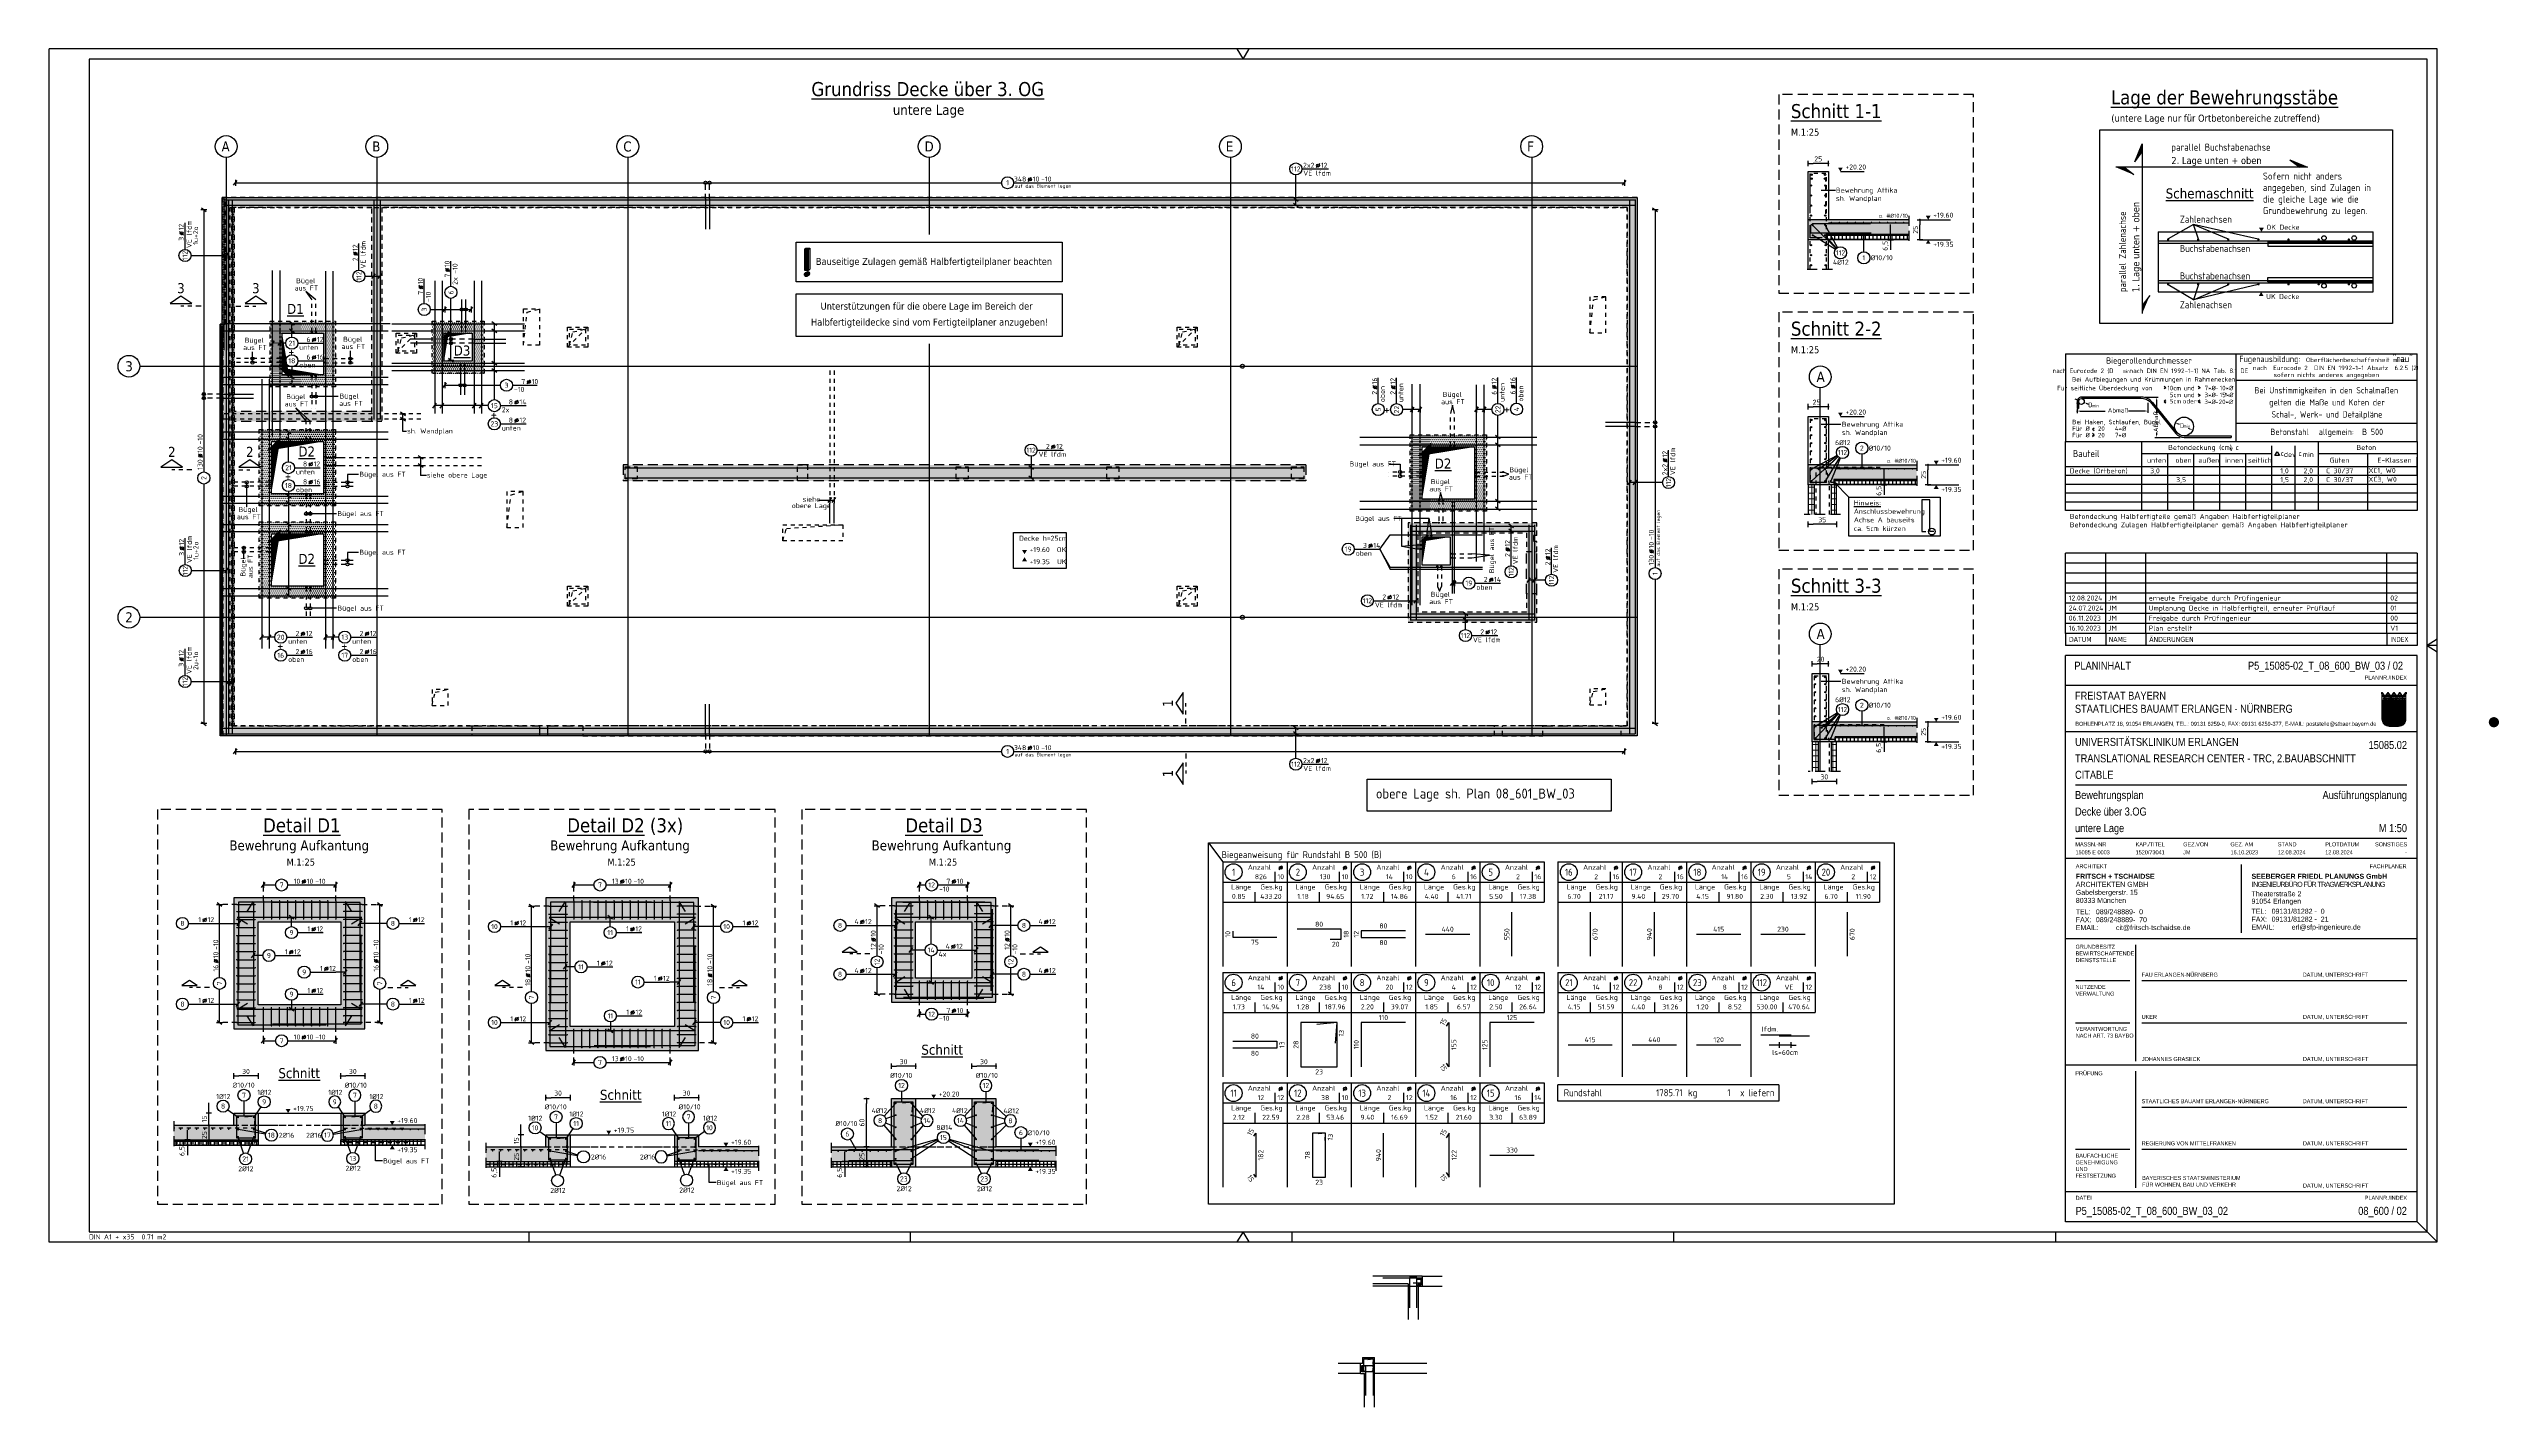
# Model space of a CAD drawing. Extents: x -25 to 84, y -4 to 31.
# Drawn here: x 0 to 61, y -4.1 to 29.7 of the extents above; entities that cross this region are included whole.
import ezdxf
from ezdxf.enums import TextEntityAlignment as Align

# ---------------------------------------------------------------- set-up
doc = ezdxf.new("R2010")
doc.units = 0
doc.header["$LTSCALE"] = 0.5
doc.header["$PDSIZE"] = 0.15
for name, pattern in [('AUSGEZOGEN', [1000.01, 1000, 0.01]), ('DASHDOTSMALL', [1.05, 0.5, -0.25, 0.05, -0.25]), ('DASHED', [0.75, 0.5, -0.25]), ('DOT', [0.175, 0.05, -0.125]), ('HIDDEN', [0.375, 0.25, -0.125]), ('HIDDEN2', [0.187, 0.125, -0.062]), ('PUNKT', [0.175, 0.05, -0.125]), ('STRICHLINIE', [0.75, 0.5, -0.25]), ('STRICHPUNKT2', [0.55, 0.25, -0.125, 0.05, -0.125]), ('VERDECKT', [0.375, 0.25, -0.125])]:
    doc.linetypes.add(name, pattern=pattern)
for name, color, linetype in [('40 A Plankopf Text F+T', 7, 'Continuous'), ('ACHSEN', 7, 'Continuous'), ('AFU', 7, 'Continuous'), ('Attika DG', 7, 'Continuous'), ('BET-ANS', 7, 'Continuous'), ('BETON', 7, 'Continuous'), ('DD', 7, 'Continuous'), ('DETAIL', 7, 'Continuous'), ('DRUEBER', 7, 'Continuous'), ('grau_mittel', 7, 'Continuous'), ('Halbfertigteile', 7, 'Continuous'), ('HILFE', 7, 'Continuous'), ('HINWEISE', 7, 'Continuous'), ('koten', 7, 'Continuous'), ('MASSE', 7, 'Continuous'), ('OBJEKT', 7, 'Continuous'), ('RAHMEN', 7, 'Continuous'), ('RND', 7, 'Continuous'), ('RND_BILD', 7, 'Continuous'), ('SCHATTEN', 7, 'Continuous'), ('SCHNITTE', 7, 'Continuous'), ('SFP_Achsen', 7, 'Continuous'), ('STEMPEL', 7, 'Continuous'), ('TEXT', 7, 'Continuous'), ('VERDECKT', 7, 'Continuous'), ('VERDECKT2', 7, 'Continuous')]:
    doc.layers.add(name, color=color, linetype=linetype)
doc.layers.add('NOPLOT', color=7, linetype='Continuous', plot=False)
doc.layers.add('zila_01_rb_02_stb-fertig_05_schraff', color=144, linetype='Continuous', lineweight=9)
doc.styles.add('ERSTELLTER_STIL_3', font='arial.ttf')
doc.styles.add('ERSTELLTER_STIL_4', font='arialbd.ttf')
doc.styles.add('helv', font='tahoma.ttf')
doc.styles.add('plankopf_ArialN', font='ARIALN.TTF')
doc.styles.add('txt', font='isocp.shx')
doc.linetypes.add('AFU_50K', pattern='A,0.15,["/",Standard,S=0.2,R=0,X=-0.01,Y=-0.1],0.07,["/",Standard,S=0.2,R=0,X=-0.01,Y=-0.1],0.15', length=0.37)
doc.dimstyles.new('DOT_I', dxfattribs={"dimscale": 0.5, "dimtxt": 0.25, "dimasz": 0.25, "dimexe": 0.1, "dimexo": 0.3, "dimgap": 0.1, "dimtad": 1, "dimdec": 3, "dimzin": 3, "dimtxsty": 'txt', "dimblk": 'DOT', "dimblk1": 'DOT', "dimblk2": 'DOT', "dimsah": 1, "dimcen": 0.1, "dimse1": 1, "dimse2": 1, "dimazin": 0, "dimtfac": 1, "dimtdec": 4, "dimtix": 1, "dimtmove": 2, "dimatfit": 3, "dimfxl": 0, "dimtvp": 1, "dimtolj": 1, "dimtzin": 0, "dimarcsym": 0})
pattern_1 = [(0, (-322.07857, -163.97815), (8e-17, 0.254), [])]
pattern_2 = [(0, (-74.275054, -30.1662), (0.025, 0.05), [0, -0.05])]
pattern_3 = [(180, (-1.11638, -12.34498), (-7e-18, -0.09525), []), (270, (-1.11638, -12.34498), (0.09525, -2e-17), [])]

# ---------------------------------------------------------------- blocks, each defined once
blk = doc.blocks.new('Bundeslandwappen')
at = {"lineweight": 9, "true_color": 0xffffff}
for points in [[(-5.8, 16.5), (-6, 16.5), (-6, 16.3), (-5.8, 16.3)], [(-5.1, 15.7), (-5.3, 15.7), (-5.3, 15.5), (-5.1, 15.5)], [(-3.5, 15.7), (-3.7, 15.7), (-3.7, 15.5), (-3.5, 15.5)], [(-2.8, 16.5), (-3, 16.5), (-3, 16.3), (-2.8, 16.3)], [(-2.2, 15.7), (-2.4, 15.7), (-2.4, 15.5), (-2.2, 15.5)], [(-0.6, 15.7), (-0.8, 15.7), (-0.8, 15.5), (-0.6, 15.5)], [(0.1, 16.5), (-0.1, 16.5), (-0.1, 16.3), (0.1, 16.3)], [(0.8, 15.7), (0.6, 15.7), (0.6, 15.5), (0.8, 15.5)], [(2.4, 15.7), (2.2, 15.7), (2.2, 15.5), (2.4, 15.5)], [(3, 16.5), (2.8, 16.5), (2.8, 16.3), (3, 16.3)], [(3.7, 15.7), (3.5, 15.7), (3.5, 15.5), (3.7, 15.5)], [(5.3, 15.7), (5.1, 15.7), (5.1, 15.5), (5.3, 15.5)], [(6, 16.5), (5.8, 16.5), (5.8, 16.3), (6, 16.3)]]:
    blk.add_hatch(color=7, dxfattribs=at).paths.add_polyline_path(points)
at = {"true_color": 0xffffff}
for points in [[(-5.3, 12.6), (-5.7, 12.6), (-5.7, 12.2), (-5.1, 12)], [(0.9, 12.6), (-2.2, 12.6), (-1.4, 10.7), (2.2, 9.4)], [(4, 12.6), (1.7, 12.6), (4.4, 11.6)], [(-3.6, 8.4), (-5.7, 9.2), (-5.7, 6.2), (-2.1, 4.9)], [(-5.7, 6.1), (-5.7, 3.7, 0.041392), (-5.7, 3.1), (-4.2, 2.6)], [(-1.4, 10.7), (-5.1, 12), (-3.6, 8.4), (0.1, 7.1)], [(-0.6, 1.3), (-4.2, 2.6), (-3.3, 0.4, 0.073774), (-2.3, 0.3), (-0.1, 0.3)], [(1.6, 3.6), (-2.1, 4.9), (-0.6, 1.3), (2.4, 0.3, 0.043654), (2.9, 0.4)], [(3.7, 5.8), (0.1, 7.1), (1.6, 3.6), (5.2, 2.3)], [(5.7, 8.1), (2.2, 9.4), (3.7, 5.8), (5.7, 5.1)], [(5.7, 11.2), (4.4, 11.6), (5.7, 8.5)]]:
    blk.add_hatch(color=7, dxfattribs=at).paths.add_polyline_path(points)
at = {"lineweight": 9}
h = blk.add_hatch(dxfattribs=at)
h.set_pattern_fill('ANSI31', color=256, scale=0.08, angle=315, style=0)
h.set_pattern_definition(pattern_1)
h.paths.add_polyline_path([(-2.2, 12.6), (-5.3, 12.6), (-5.1, 12), (-1.4, 10.7)])
h = blk.add_hatch(dxfattribs=at)
h.set_pattern_fill('ANSI31', color=256, scale=0.08, angle=315, style=0)
h.set_pattern_definition(pattern_1)
h.paths.add_polyline_path([(4.4, 11.6), (1.7, 12.6), (0.9, 12.6), (2.2, 9.4), (5.7, 8.1), (5.7, 8.5)])
h = blk.add_hatch(dxfattribs=at)
h.set_pattern_fill('ANSI31', color=256, scale=0.08, angle=315, style=0)
h.set_pattern_definition(pattern_1)
h.paths.add_polyline_path([(5.7, 12.6), (4, 12.6), (4.4, 11.6), (5.7, 11.2)])
h = blk.add_hatch(dxfattribs=at)
h.set_pattern_fill('ANSI31', color=256, scale=0.08, angle=315, style=0)
h.set_pattern_definition(pattern_1)
h.paths.add_polyline_path([(-5.1, 12), (-5.7, 12.2), (-5.7, 9.2), (-3.6, 8.4)])
h = blk.add_hatch(dxfattribs=at)
h.set_pattern_fill('ANSI31', color=256, scale=0.08, angle=315, style=0)
h.set_pattern_definition(pattern_1)
h.paths.add_polyline_path([(-2.1, 4.9), (-5.7, 6.2), (-5.7, 6.1), (-4.2, 2.6), (-0.6, 1.3)])
h = blk.add_hatch(dxfattribs=at)
h.set_pattern_fill('ANSI31', color=256, scale=0.08, angle=315, style=0)
h.set_pattern_definition(pattern_1)
h.paths.add_polyline_path([(-4.2, 2.6), (-5.7, 3.1, 0.285055), (-3.3, 0.4)])
h = blk.add_hatch(dxfattribs=at)
h.set_pattern_fill('ANSI31', color=256, scale=0.08, angle=315, style=0)
h.set_pattern_definition(pattern_1)
h.paths.add_polyline_path([(0.1, 7.1), (-3.6, 8.4), (-2.1, 4.9), (1.6, 3.6)])
h = blk.add_hatch(dxfattribs=at)
h.set_pattern_fill('ANSI31', color=256, scale=0.08, angle=315, style=0)
h.set_pattern_definition(pattern_1)
h.paths.add_polyline_path([(2.2, 9.4), (-1.4, 10.7), (0.1, 7.1), (3.7, 5.8)])
h = blk.add_hatch(dxfattribs=at)
h.set_pattern_fill('ANSI31', color=256, scale=0.08, angle=315, style=0)
h.set_pattern_definition(pattern_1)
h.paths.add_polyline_path([(-0.6, 1.3), (-0.1, 0.3), (2.3, 0.3, 0.004354), (2.4, 0.3)])
h = blk.add_hatch(dxfattribs=at)
h.set_pattern_fill('ANSI31', color=256, scale=0.08, angle=315, style=0)
h.set_pattern_definition(pattern_1)
h.paths.add_polyline_path([(5.3, 2.1), (5.2, 2.3), (1.6, 3.6), (2.9, 0.4, 0.22704)])
h = blk.add_hatch(dxfattribs=at)
h.set_pattern_fill('ANSI31', color=256, scale=0.08, angle=315, style=0)
h.set_pattern_definition(pattern_1)
h.paths.add_polyline_path([(5.7, 5.1), (3.7, 5.8), (5.2, 2.3), (5.4, 2.2, 0.111178), (5.7, 3.7)])
for p, q in [((-6, 16.1), (-6, 3.7)), ((-6, 13.3), (6, 13.3)), ((-6, 12.9), (6, 12.9)), ((-5.7, 12.6), (-5.7, 3.7)), ((-5.7, 12.6), (5.7, 12.6)), ((-5.6, 16.6), (-5.6, 16.7)), ((-5.6, 15), (-5.6, 15.2)), ((-5.3, 15.2), (-5.3, 15)), ((-4.7, 14.5), (-5.3, 14.5)), ((-5.3, 12.6), (-0.1, 0.3)), ((-4.1, 14.5), (-3.5, 14.5)), ((-3.5, 15.2), (-3.5, 15)), ((-3.4, 13.9), (-2.9, 14.2)), ((-2.9, 13.6), (-3.4, 13.9)), ((-3.2, 16.6), (-3.2, 16.7)), ((-3.2, 15), (-3.2, 15.2)), ((-2.9, 15.6), (-2.9, 14.5)), ((-2.9, 14.2), (-2.5, 13.9)), ((-2.5, 13.9), (-2.9, 13.6)), ((-2.7, 16.6), (-2.7, 16.7)), ((-2.7, 15), (-2.7, 15.2)), ((-2.4, 15.2), (-2.4, 15)), ((-1.7, 14.5), (-2.3, 14.5)), ((-2.2, 12.6), (2.9, 0.4)), ((-1.2, 14.5), (-0.6, 14.5)), ((-0.5, 15.2), (-0.5, 15)), ((0, 14.2), (-0.4, 13.9)), ((-0.4, 13.9), (0, 13.6)), ((-0.3, 16.6), (-0.2, 16.7)), ((-0.2, 15), (-0.2, 15.2)), ((0, 15.6), (0, 14.5)), ((0.4, 13.9), (0, 14.2)), ((0, 13.6), (0.4, 13.9)), ((0.3, 16.6), (0.2, 16.7)), ((0.2, 15), (0.2, 15.2)), ((0.5, 15.2), (0.5, 15)), ((1.2, 14.5), (0.6, 14.5)), ((0.9, 12.6), (5.3, 2.1)), ((1.7, 14.5), (2.3, 14.5)), ((1.7, 12.6), (5.7, 11.2)), ((2.4, 15.2), (2.4, 15)), ((2.9, 14.2), (2.5, 13.9)), ((2.5, 13.9), (2.9, 13.6)), ((2.7, 16.6), (2.7, 16.7)), ((2.7, 15), (2.7, 15.2)), ((2.9, 15.6), (2.9, 14.5)), ((3.4, 13.9), (2.9, 14.2)), ((2.9, 13.6), (3.4, 13.9)), ((3.2, 16.6), (3.2, 16.7)), ((3.2, 15), (3.2, 15.2)), ((3.5, 15.2), (3.5, 15)), ((4.1, 14.5), (3.5, 14.5)), ((4, 12.6), (5.7, 8.5)), ((4.7, 14.5), (5.3, 14.5)), ((5.3, 15.2), (5.3, 15)), ((5.6, 16.6), (5.6, 16.7)), ((5.6, 15), (5.6, 15.2)), ((5.7, 3.7), (5.7, 12.6)), ((6, 3.7), (6, 16.1)), ((-5.7, 12.2), (5.7, 8.1)), ((-5.7, 9.2), (5.7, 5.1)), ((-5.7, 6.2), (5.4, 2.2)), ((-5.7, 6.1), (-3.3, 0.4)), ((-5.7, 3.1), (2.4, 0.3)), ((-2.3, 0.3), (2.3, 0.3)), ((-2.3, 0), (2.3, 0))]:
    blk.add_line(p, q, dxfattribs=at)
for points in [[(-5.8, 16.3), (-6, 16.3), (-6, 16.5), (-5.8, 16.5)], [(-5.1, 15.5), (-5.3, 15.5), (-5.3, 15.7), (-5.1, 15.7)], [(-4.1, 13.7), (-4.8, 13.7), (-4.8, 14.1), (-4.1, 14.1)], [(-3.7, 15.5), (-3.5, 15.5), (-3.5, 15.7), (-3.7, 15.7)], [(-2.8, 16.3), (-3, 16.3), (-3, 16.5), (-2.8, 16.5)], [(-2.2, 15.5), (-2.4, 15.5), (-2.4, 15.7), (-2.2, 15.7)], [(-1.8, 13.7), (-1, 13.7), (-1, 14.1), (-1.8, 14.1)], [(-0.8, 15.5), (-0.6, 15.5), (-0.6, 15.7), (-0.8, 15.7)], [(0.1, 16.3), (-0.1, 16.3), (-0.1, 16.5), (0.1, 16.5)], [(0.8, 15.5), (0.6, 15.5), (0.6, 15.7), (0.8, 15.7)], [(1.8, 13.7), (1, 13.7), (1, 14.1), (1.8, 14.1)], [(2.2, 15.5), (2.4, 15.5), (2.4, 15.7), (2.2, 15.7)], [(3, 16.3), (2.8, 16.3), (2.8, 16.5), (3, 16.5)], [(3.7, 15.5), (3.5, 15.5), (3.5, 15.7), (3.7, 15.7)], [(4.1, 13.7), (4.8, 13.7), (4.8, 14.1), (4.1, 14.1)], [(5.1, 15.5), (5.3, 15.5), (5.3, 15.7), (5.1, 15.7)], [(5.8, 16.3), (6, 16.3), (6, 16.5), (5.8, 16.5)]]:
    blk.add_lwpolyline(points, close=True, dxfattribs=at)
for centre in [(-5.3, 13.9), (-3.7, 13.9), (-2.2, 13.9), (-0.7, 13.9), (0.7, 13.9), (2.2, 13.9), (3.7, 13.9), (5.3, 13.9)]:
    blk.add_circle(centre, 0.123, dxfattribs=at)
for centre, radius, start, end in [((-5.9, 16.5), 0.362, 44.6681, 253.1183), ((-5.7, 16.7), 0.05, 6.6615, 44.6681), ((-5.6, 16.6), 0.05, 186.6615, 265.6209), ((-5.6, 16.3), 0.281, 346.0232, 85.6209), ((-5.4, 16), 0.179, 74.7883, 15.1356), ((-5.5, 15.2), 0.157, 3.2756, 179.5521), ((-5.2, 15), 0.453, 182.8328, 261.3043), ((-5.4, 16.2), 0.05, 254.7883, 346.0232), ((-5.2, 16), 0.05, 93.0633, 195.1356), ((-5.3, 15.2), 0.191, 249.6358, 3.0857), ((-5.2, 15.9), 0.224, 350.9542, 93.0633), ((-5, 15.2), 0.05, 82.9467, 183.0857), ((-5, 15.5), 0.249, 262.9467, 77.8855), ((-4.9, 15.8), 0.05, 170.9542, 257.8855), ((-4.6, 14.9), 0.224, 71.4, 0), ((-4.7, 14.9), 0.312, 275.9649, 353.9773), ((-4.4, 15.2), 0.208, 317.0775, 222.9225), ((-4.2, 14.9), 0.224, 180, 108.6), ((-4.1, 14.9), 0.312, 186.0227, 264.0351), ((-3.8, 15.5), 0.249, 102.1145, 277.0533), ((-3.9, 15.8), 0.05, 282.1145, 9.0458), ((-3.6, 15.9), 0.224, 86.9367, 189.0458), ((-3.8, 15.2), 0.05, 356.9143, 97.0533), ((-3.5, 15.2), 0.191, 176.9143, 290.3642), ((-3.4, 16), 0.179, 164.8644, 105.2117), ((-3.6, 16), 0.05, 344.8644, 86.9367), ((-3.2, 16.3), 0.281, 94.3791, 193.9768), ((-3.4, 16.2), 0.05, 193.9768, 285.2117), ((-3.3, 15.2), 0.157, 0.4479, 176.7244), ((-3.6, 15), 0.453, 278.6957, 357.1672), ((-2.9, 16.6), 0.264, 24.0166, 155.3409), ((-3.1, 16.7), 0.05, 155.2288, 173.3385), ((-3.2, 16.6), 0.05, 274.3791, 353.3385), ((-2.7, 16.7), 0.05, 6.6615, 24.0166), ((-2.6, 16.6), 0.05, 186.6615, 265.6209), ((-2.5, 16), 0.179, 74.7883, 15.1356), ((-2.6, 15.2), 0.157, 3.2756, 179.5521), ((-2.3, 15), 0.453, 182.8328, 261.3043), ((-2.7, 16.3), 0.281, 346.0232, 85.6209), ((-2.4, 16.2), 0.05, 254.7883, 346.0232), ((-2.3, 15.2), 0.191, 249.6358, 3.0857), ((-2.3, 15.9), 0.224, 350.9542, 93.0633), ((-2.3, 16), 0.05, 93.0633, 195.1356), ((-2.1, 15.5), 0.249, 262.9467, 77.8855), ((-2.1, 15.2), 0.05, 82.9467, 183.0857), ((-2, 15.8), 0.05, 170.9542, 257.8855), ((-1.7, 14.9), 0.224, 71.4, 0), ((-1.5, 15.2), 0.208, 317.0775, 222.9225), ((-1.8, 14.9), 0.312, 275.9649, 353.9773), ((-1.2, 14.9), 0.224, 180, 108.6), ((-1.2, 14.9), 0.312, 186.0227, 264.0351), ((-0.9, 15.5), 0.249, 102.1145, 277.0533), ((-0.7, 15.9), 0.224, 86.9367, 189.0458), ((-0.9, 15.8), 0.05, 282.1145, 9.0458), ((-0.8, 15.2), 0.05, 356.9143, 97.0533), ((-0.6, 15.2), 0.191, 176.9143, 290.3642), ((-0.7, 16), 0.05, 344.8644, 86.9367), ((-0.3, 16.3), 0.281, 94.3791, 193.9768), ((-0.4, 16), 0.179, 164.8644, 105.2117), ((-0.5, 16.2), 0.05, 193.9768, 285.2117), ((-0.7, 15), 0.453, 278.6957, 357.1672), ((-0.4, 15.2), 0.157, 0.4479, 176.7244), ((-0.3, 16.6), 0.05, 274.3791, 353.3385), ((0, 16.6), 0.264, 24.0166, 155.3409), ((-0.2, 16.7), 0.05, 155.2288, 173.3385), ((0.2, 16.7), 0.05, 6.6615, 24.0166), ((0.4, 15.2), 0.157, 3.2756, 179.5521), ((0.7, 15), 0.453, 182.8328, 261.3043), ((0.3, 16.6), 0.05, 186.6615, 265.6209), ((0.3, 16.3), 0.281, 346.0232, 85.6209), ((0.4, 16), 0.179, 74.7883, 15.1356), ((0.5, 16.2), 0.05, 254.7883, 346.0232), ((0.6, 15.2), 0.191, 249.6358, 3.0857), ((0.7, 16), 0.05, 93.0633, 195.1356), ((0.7, 15.9), 0.224, 350.9542, 93.0633), ((0.8, 15.2), 0.05, 82.9467, 183.0857), ((0.9, 15.5), 0.249, 262.9467, 77.8855), ((0.9, 15.8), 0.05, 170.9542, 257.8855), ((1.2, 14.9), 0.224, 71.4, 0), ((1.2, 14.9), 0.312, 275.9649, 353.9773), ((1.5, 15.2), 0.208, 317.0775, 222.9225), ((1.7, 14.9), 0.224, 180, 108.6), ((1.8, 14.9), 0.312, 186.0227, 264.0351), ((2.1, 15.5), 0.249, 102.1145, 277.0533), ((2.3, 15.9), 0.224, 86.9367, 189.0458), ((2, 15.8), 0.05, 282.1145, 9.0458), ((2.1, 15.2), 0.05, 356.9143, 97.0533), ((2.3, 15.2), 0.191, 176.9143, 290.3642), ((2.5, 16), 0.179, 164.8644, 105.2117), ((2.3, 16), 0.05, 344.8644, 86.9367), ((2.3, 15), 0.453, 278.6957, 357.1672), ((2.7, 16.3), 0.281, 94.3791, 193.9768), ((2.4, 16.2), 0.05, 193.9768, 285.2117), ((2.6, 15.2), 0.157, 0.4479, 176.7244), ((2.6, 16.6), 0.05, 274.3791, 353.3385), ((2.9, 16.6), 0.264, 24.0166, 155.3409), ((2.7, 16.7), 0.05, 155.2288, 173.3385), ((3.1, 16.7), 0.05, 6.6615, 24.0166), ((3.2, 16.6), 0.05, 186.6615, 265.6209), ((3.2, 16.3), 0.281, 346.0232, 85.6209), ((3.4, 16), 0.179, 74.7883, 15.1356), ((3.3, 15.2), 0.157, 3.2756, 179.5521), ((3.6, 15), 0.453, 182.8328, 261.3043), ((3.4, 16.2), 0.05, 254.7883, 346.0232), ((3.6, 16), 0.05, 93.0633, 195.1356), ((3.5, 15.2), 0.191, 249.6358, 3.0857), ((3.6, 15.9), 0.224, 350.9542, 93.0633), ((3.8, 15.2), 0.05, 82.9467, 183.0857), ((3.8, 15.5), 0.249, 262.9467, 77.8855), ((3.9, 15.8), 0.05, 170.9542, 257.8855), ((4.2, 14.9), 0.224, 71.4, 0), ((4.1, 14.9), 0.312, 275.9649, 353.9773), ((4.4, 15.2), 0.208, 317.0775, 222.9225), ((4.6, 14.9), 0.224, 180, 108.6), ((4.7, 14.9), 0.312, 186.0227, 264.0351), ((5, 15.5), 0.249, 102.1145, 277.0533), ((4.9, 15.8), 0.05, 282.1145, 9.0458), ((5.2, 15.9), 0.224, 86.9367, 189.0458), ((5, 15.2), 0.05, 356.9143, 97.0533), ((5.3, 15.2), 0.191, 176.9143, 290.3642), ((5.4, 16), 0.179, 164.8644, 105.2117), ((5.2, 16), 0.05, 344.8644, 86.9367), ((5.6, 16.3), 0.281, 94.3791, 193.9768), ((5.4, 16.2), 0.05, 193.9768, 285.2117), ((5.5, 15.2), 0.157, 0.4479, 176.7244), ((5.2, 15), 0.453, 278.6957, 357.1672), ((5.9, 16.5), 0.362, 286.8817, 135.3319), ((5.7, 16.7), 0.05, 135.3319, 173.3385), ((5.6, 16.6), 0.05, 274.3791, 353.3385), ((-2.3, 3.7), 3.7, 180, 270), ((-2.3, 3.7), 3.4, 180, 270), ((2.3, 3.7), 3.7, 270, 0), ((2.3, 3.7), 3.4, 270, 0)]:
    blk.add_arc(centre, radius, start, end, dxfattribs=at)
blk = doc.blocks.new('Plankopf_PU')
for p, q in [((-18.5, 25.4), (-18.5, 27.7)), ((-1, 27.7), (-18.5, 27.7)), ((-1, 27.7), (-18.5, 27.7)), ((-1, 25.4), (-1, 27.7)), ((-1, 25.4), (-18.5, 25.4)), ((-1, 25.4), (-18.5, 25.4)), ((-18.5, 19.1), (-18.5, 25.4)), ((-1, 19.1), (-1, 25.4)), ((-1.5, 22.75), (-18, 22.75)), ((-18, 20.1), (-1.5, 20.1)), ((-18.5, 15.1), (-18.5, 19.1)), ((-1, 19.1), (-18.5, 19.1)), ((-9.75, 18.8), (-9.75, 15.4)), ((-1, 15.1), (-1, 19.1)), ((-1, 15.1), (-18.5, 15.1)), ((-1, 15.1), (-18.5, 15.1)), ((-18.5, 8.8), (-18.5, 15.1)), ((-15, 9), (-15, 14.8)), ((-1, 8.8), (-1, 15.1)), ((-15.3, 13), (-18, 13)), ((-1.5, 13), (-14.7, 13)), ((-15.3, 10.9), (-18, 10.9)), ((-1.5, 10.9), (-14.7, 10.9)), ((-18.5, 2.5), (-18.5, 8.8)), ((-1, 8.8), (-18.5, 8.8)), ((-1, 2.5), (-1, 8.8)), ((-15, 2.7), (-15, 8.5)), ((-1.5, 6.7), (-14.7, 6.7)), ((-15.3, 4.6), (-18, 4.6)), ((-1.5, 4.6), (-14.7, 4.6)), ((-1, 2.5), (-18.5, 2.5)), ((-18.5, 1), (-18.5, 2.5)), ((-1, 2.5), (-18.5, 2.5)), ((-1, 1), (-1, 2.5)), ((-1, 1), (-18.5, 1))]:
    blk.add_line(p, q)
at = {"xscale": 0.1, "yscale": 0.1, "zscale": 0.1}
blk.add_blockref('Bundeslandwappen', (-2.15, 25.67), dxfattribs=at)
at = {"linetype": 'AUSGEZOGEN', "lineweight": 35, "style": 'plankopf_ArialN'}
blk.add_text('STAATLICHES BAUAMT ERLANGEN - NÜRNBERG', height=0.4, dxfattribs=at).set_placement((-18.03, 26.55), align=Align.MIDDLE_LEFT)
for s, height, p in [('FREISTAAT BAYERN', 0.4, (-18.03, 27.4)), ('PRÜFUNG', 0.2, (-18.01, 8.5))]:
    blk.add_text(s, height=height, dxfattribs=at).set_placement(p, align=Align.TOP_LEFT)
at = {"style": 'plankopf_ArialN'}
for s, p in [('BOHLENPLATZ 18, 91054 ERLANGEN, TEL.: 09131 6259-0, FAX: 09131 6259-377, E-MAIL: poststelle@stbaer.bayern.de', (-18.01, 25.7)), ('MASSN.-NR', (-18.01, 19.7)), ('KAP./TITEL', (-15.01, 19.7)), ('GEZ.VON', (-12.64, 19.7)), ('GEZ. AM', (-10.29, 19.7)), ('STAND', (-7.93, 19.7)), ('PLOTDATUM', (-5.57, 19.7)), ('FAU ERLANGEN-NÜRNBERG', (-14.71, 13.21)), ('DATUM, UNTERSCHRIFT', (-6.69, 13.21)), ('UKER', (-14.71, 11.11)), ('DATUM, UNTERSCHRIFT', (-6.68, 11.11)), ('JOHANNES GRASECK', (-14.7, 9.01)), ('DATUM, UNTERSCHRIFT', (-6.68, 9.01)), ('STAATLICHES BAUAMT ERLANGEN-NÜRNBERG', (-14.71, 6.91)), ('DATUM, UNTERSCHRIFT', (-6.69, 6.91)), ('REGIERUNG VON MITTELFRANKEN', (-14.71, 4.81)), ('DATUM, UNTERSCHRIFT', (-6.68, 4.81)), ('DATUM, UNTERSCHRIFT', (-6.68, 2.71)), ('DATEI', (-18, 2.1))]:
    blk.add_text(s, height=0.2, dxfattribs=at).set_placement(p)
for s, p in [('SONSTIGES', (-1.49, 19.7)), ('PLANNR./INDEX', (-1.5, 2.1))]:
    blk.add_text(s, height=0.2, dxfattribs=at).set_placement(p, align=Align.RIGHT)
at = {"linetype": 'AUSGEZOGEN', "lineweight": 35, "style": 'plankopf_ArialN'}
blk.add_text('ARCHITEKT', height=0.2, dxfattribs=at).set_placement((-17.99, 18.61))
blk.add_text('FACHPLANER', height=0.2, dxfattribs=at).set_placement((-1.52, 18.61), align=Align.RIGHT)
at = {"insert": (-5.57, 19.3), "char_height": 0.2, "attachment_point": 7, "style": 'plankopf_ArialN'}
blk.add_mtext('12.08.2024', dxfattribs=at)
at = {"char_height": 0.2, "attachment_point": 1, "style": 'plankopf_ArialN'}
for s, insert, width in [('GRUNDBESITZ\\PBEWIRTSCHAFTENDE DIENSTSTELLE', (-18, 14.8), 2.5), ('NUTZENDE^JVERWALTUNG', (-18, 12.8), 2.6984), ('VERANTWORTUNG  NACH ART. 73 BAYBO', (-17.99, 10.71), 2.6877), ('BAUFACHLICHE GENEHMIGUNG UND FESTSETZUNG', (-18, 4.4), 2.2311), ('BAYERISCHES STAATSMINISTERIUM ^JFÜR WOHNEN, BAU UND VERKEHR', (-14.69, 3.29), 9.2941)]:
    blk.add_mtext(s, dxfattribs=dict(at, insert=insert, width=width))
at = {"style": 'plankopf_ArialN'}
for tag, p in [('PROJEKTBEZEICHNUNGZ1', (-18.03, 24.58)), ('PROJEKTBEZEICHNUNGZ2', (-18.03, 23.76)), ('PROJEKTBEZEICHNUNGZ3', (-18.03, 22.94))]:
    blk.add_attdef(tag, text='', height=0.4, dxfattribs=at).set_placement(p, align=Align.BOTTOM_LEFT)
for tag, p in [('GEB.-NR', (-1.5, 24.95)), ('0.000X', (-1.51, 1.75))]:
    blk.add_attdef(tag, text='', height=0.4, dxfattribs=at).set_placement(p, align=Align.TOP_RIGHT)
for tag, p, height in [('PLANINHALTZ1', (-18.03, 22.06), 0.4), ('PLANINHALTZ2', (-18.03, 21.23), 0.4), ('PLANINHALTZ3', (-18.03, 20.41), 0.4), ('MASSN.-NR', (-18.01, 19.3), 0.2), ('KAPITEL/TITEL', (-15.01, 19.3), 0.2), ('GEZ_VON', (-12.64, 19.3), 0.2), ('GEZ_AM', (-10.29, 19.3), 0.2), ('STAND', (-7.93, 19.3), 0.2)]:
    blk.add_attdef(tag, p, '', height=height, dxfattribs=at)
for tag, height, p in [('PLANUNGSPHASE', 0.4, (-1.5, 22.06)), ('PROJEKTKATEGORIE', 0.4, (-1.5, 21.23)), ('MAßSTAB', 0.4, (-1.5, 20.41)), ('SONSTIGES', 0.2, (-1.5, 19.3))]:
    blk.add_attdef(tag, text='', height=height, dxfattribs=at).set_placement(p, align=Align.RIGHT)
at = {"layer": '40 A Plankopf Text F+T', "color": 7, "linetype": 'Continuous', "lineweight": 13, "char_height": 0.25, "attachment_point": 7}
for s, insert, style in [('\\A1;FRITSCH + TSCHAIDSE ', (-17.99, 18.08), 'ERSTELLTER_STIL_4'), ('\\A1;SEEBERGER FRIEDL PLANUNGS GmbH', (-9.24, 18.08), 'ERSTELLTER_STIL_4'), ('\\A1;ARCHITEKTEN GMBH', (-17.99, 17.68), 'ERSTELLTER_STIL_3'), ('\\A1;Gabelsbergerstr. 15', (-17.99, 17.21), 'ERSTELLTER_STIL_3'), ('\\A1;80333 München', (-17.99, 16.88), 'ERSTELLTER_STIL_3'), ('\\A1;Theaterstraße 2', (-9.24, 17.21), 'ERSTELLTER_STIL_3'), ('\\A1;91054 Erlangen', (-9.24, 16.77), 'ERSTELLTER_STIL_3'), ('\\A1;{\\T0.8;INGENIEURBÜRO FÜR TRAGWERKSPLANUNG}', (-9.24, 17.68), 'ERSTELLTER_STIL_3')]:
    blk.add_mtext(s, dxfattribs=dict(at, insert=insert, style=style))
at = {"layer": '40 A Plankopf Text F+T', "color": 7, "linetype": 'Continuous', "lineweight": 13, "char_height": 0.25, "attachment_point": 7, "line_spacing_factor": 0.945293, "style": 'ERSTELLTER_STIL_3'}
for s, insert in [('\\A1;TEL: ^I089/248889-  0\\PFAX: ^I089/248889-  70\\PEMAIL: ^Icit@fritsch-tschaidse.de', (-17.99, 15.48)), ('\\A1;TEL: ^I09131/81282 -  0\\PFAX: ^I09131/81282 -  21\\PEMAIL: ^Ierl@sfp-ingenieure.de', (-9.24, 15.48))]:
    blk.add_mtext(s, dxfattribs=dict(at, insert=insert))
blk = doc.blocks.new('Plankopf-ER')
at = {"layer": 'RAHMEN', "color": 7, "linetype": 'Continuous'}
for p, q in [((-0.5, 4.6), (-18, 4.6)), ((-18, 4.1), (-18, 4.6)), ((-0.5, 4.1), (-18, 4.1)), ((-18, 3.6), (-18, 4.1)), ((-16, 4.1), (-16, 4.6)), ((-16, 3.6), (-16, 4.1)), ((-14, 4.1), (-14, 4.6)), ((-14, 3.6), (-14, 4.1)), ((-2, 4.1), (-2, 4.6)), ((-2, 3.6), (-2, 4.1)), ((-0.5, 4.6), (-0.5, 4.1)), ((-0.5, 4.1), (-0.5, 3.6)), ((-0.5, 3.6), (-18, 3.6)), ((-18, 3.1), (-18, 3.6)), ((-0.5, 3.1), (-18, 3.1)), ((-18, 2.6), (-18, 3.1)), ((-0.5, 2.6), (-18, 2.6)), ((-18, 2.1), (-18, 2.6)), ((-16, 3.1), (-16, 3.6)), ((-16, 2.6), (-16, 3.1)), ((-16, 2.1), (-16, 2.6)), ((-14, 3.1), (-14, 3.6)), ((-14, 2.6), (-14, 3.1)), ((-14, 2.1), (-14, 2.6)), ((-2, 3.1), (-2, 3.6)), ((-2, 2.6), (-2, 3.1)), ((-2, 2.1), (-2, 2.6)), ((-0.5, 3.6), (-0.5, 3.1)), ((-0.5, 3.1), (-0.5, 2.6)), ((-0.5, 2.6), (-0.5, 2.1)), ((-0.5, 2.1), (-18, 2.1)), ((-18, 1.6), (-18, 2.1)), ((-0.5, 1.6), (-18, 1.6)), ((-18, 1.1), (-18, 1.6)), ((-16, 1.6), (-16, 2.1)), ((-16, 1.1), (-16, 1.6)), ((-14, 1.6), (-14, 2.1)), ((-14, 1.1), (-14, 1.6)), ((-2, 1.6), (-2, 2.1)), ((-2, 1.1), (-2, 1.6)), ((-0.5, 2.1), (-0.5, 1.6)), ((-0.5, 1.6), (-0.5, 1.1)), ((-0.5, 1.1), (-18, 1.1)), ((-18, 0.6), (-18, 1.1)), ((-0.5, 0.6), (-18, 0.6)), ((-18, 0.6), (-18, 0)), ((-0.5, 0), (-18, 0)), ((-16, 0.6), (-16, 1.1)), ((-16, 0.6), (-16, 0)), ((-14, 0.6), (-14, 1.1)), ((-14, 0.6), (-14, 0)), ((-2, 0.6), (-2, 1.1)), ((-2, 0.6), (-2, 0)), ((-0.5, 1.1), (-0.5, 0.6)), ((-0.5, 0.6), (-0.5, 0))]:
    blk.add_line(p, q, dxfattribs=at)
at = {"layer": 'RAHMEN', "color": 7, "linetype": 'Continuous', "style": 'txt'}
for tag, p in [('INDEX-D8', (-17.84, 4.24)), ('INDEX-D7', (-17.84, 3.74)), ('INDEX-N8', (-15.88, 4.24)), ('INDEX-N7', (-15.88, 3.74)), ('INDEX-X8', (-13.86, 4.24)), ('INDEX-X7', (-13.86, 3.74)), ('INDEX8', (-1.83, 4.24)), ('INDEX7', (-1.83, 3.74)), ('INDEX-D6', (-17.84, 3.24)), ('INDEX-D5', (-17.84, 2.74)), ('INDEX-D4', (-17.84, 2.24)), ('INDEX-N6', (-15.88, 3.24)), ('INDEX-N5', (-15.88, 2.74)), ('INDEX-N4', (-15.88, 2.24)), ('INDEX-X6', (-13.86, 3.24)), ('INDEX-X5', (-13.86, 2.74)), ('INDEX-X4', (-13.86, 2.24)), ('INDEX6', (-1.83, 3.24)), ('INDEX5', (-1.83, 2.74)), ('INDEX4', (-1.83, 2.24)), ('INDEX-D3', (-17.84, 1.74)), ('INDEX-D2', (-17.84, 1.24)), ('INDEX-N3', (-15.88, 1.74)), ('INDEX-N2', (-15.88, 1.24)), ('INDEX-X3', (-13.86, 1.74)), ('INDEX-X2', (-13.86, 1.24)), ('INDEX3', (-1.83, 1.74)), ('INDEX2', (-1.83, 1.24)), ('INDEX-D1', (-17.84, 0.74)), ('INDEX-N1', (-15.88, 0.74)), ('INDEX-X1', (-13.86, 0.74)), ('INDEX1', (-1.83, 0.74))]:
    blk.add_attdef(tag, p, '', height=0.25, dxfattribs=at)
at = {"layer": 'STEMPEL', "color": 7, "linetype": 'Continuous', "style": 'helv'}
for s, p in [('DATUM', (-17.83, 0.18)), ('NAME', (-15.85, 0.18)), ('ÄNDERUNGEN', (-13.83, 0.18))]:
    blk.add_text(s, height=0.25, dxfattribs=at).set_placement(p)
at = {"layer": 'STEMPEL', "color": 7, "linetype": 'Continuous', "style": 'helv', "width": 0.8}
blk.add_text('INDEX', height=0.25, dxfattribs=at).set_placement((-1.83, 0.18))
blk = doc.blocks.new('okrd_o')
at = {"layer": 'koten', "color": 7, "linetype": 'Continuous'}
blk.add_solid([(-0.12, 0.2), (0.12, 0.2), (0, 0)], dxfattribs=at)
at = {"layer": 'koten', "style": 'txt'}
blk.add_attdef('OKRD', (0.25, 0.1), '', height=0.25, dxfattribs=at)
blk = doc.blocks.new('okrd_u')
at = {"layer": 'koten', "color": 7, "linetype": 'Continuous'}
blk.add_solid([(-0.12, -0.2), (0.12, -0.2), (0, 0)], dxfattribs=at)
at = {"layer": 'koten', "style": 'txt'}
blk.add_attdef('OKRD', (0.25, -0.35), '', height=0.25, dxfattribs=at)
blk = doc.blocks.new('Aufkantung')
at = {"color": 0, "linetype": 'ByBlock', "lineweight": -2}
for points in [[(-0.1, 10.25), (-0.05, 10.25), (-0.05, 13.4), (35.175, 13.4), (35.175, 0), (-0.1, 0)], [(0.15, 13.15), (34.925, 13.15), (34.925, 0.25), (0.15, 0.25)], [(1.145, 10.32), (2.775, 10.32), (2.775, 8.69), (1.145, 8.69)], [(1.445, 10.02), (2.475, 10.02), (2.475, 8.99), (1.445, 8.99)], [(5.175, 10.325), (6.475, 10.325), (6.475, 9.025), (5.175, 9.025)], [(5.475, 10.025), (6.175, 10.025), (6.175, 9.325), (5.475, 9.325)], [(0.875, 7.625), (2.775, 7.625), (2.775, 5.725), (0.875, 5.725)], [(1.175, 7.325), (2.475, 7.325), (2.475, 6.025), (1.175, 6.025)], [(29.525, 7.49), (31.425, 7.49), (31.425, 5.59), (29.525, 5.59)], [(29.825, 7.19), (31.125, 7.19), (31.125, 5.89), (29.825, 5.89)], [(0.875, 5.325), (2.775, 5.325), (2.775, 3.425), (0.875, 3.425)], [(1.175, 5.025), (2.475, 5.025), (2.475, 3.725), (1.175, 3.725)]]:
    blk.add_lwpolyline(points, close=True, dxfattribs=at)
blk = doc.blocks.new('RND_LEI')
at = {"layer": 'RND', "color": 7, "linetype": 'Continuous'}
blk.add_line((1.02, 0.07), (1.19, 0.27), dxfattribs=at)
for centre, radius in [((0, 0), 0.3), ((1.11, 0.17), 0.075)]:
    blk.add_circle(centre, radius, dxfattribs=at)
at = {"layer": 'RND', "color": 7, "linetype": 'Continuous', "style": 'txt'}
blk.add_attdef('POSL', text='', height=0.25, dxfattribs=at).set_placement((0, 0), align=Align.MIDDLE)
blk.add_attdef('ANZ', text='', height=0.25, dxfattribs=at).set_placement((0.93, 0.06), align=Align.RIGHT)
for tag, p in [('DUM', (1.25, 0.06)), ('ABSTD', (1.67, 0.06)), ('POSTXT', (0.37, -0.33))]:
    blk.add_attdef(tag, p, '', height=0.25, dxfattribs=at)
blk = doc.blocks.new('lei_gre')
at = {"layer": 'RND', "color": 7, "linetype": 'Continuous'}
for p, q in [((-0.09, -0.12), (0.09, 0.12)), ((0, 0.15), (0, -0.15))]:
    blk.add_line(p, q, dxfattribs=at)
blk = doc.blocks.new('RND_HIN')
at = {"layer": 'RND', "color": 7, "linetype": 'Continuous'}
blk.add_circle((0, 0), 0.3, dxfattribs=at)
at = {"layer": 'RND', "color": 7, "linetype": 'Continuous', "style": 'txt'}
blk.add_attdef('POSI', text='', height=0.25, dxfattribs=at).set_placement((0, 0), align=Align.MIDDLE)
blk = doc.blocks.new('DOT')
at = {"layer": 'MASSE', "color": 7, "linetype": 'Continuous'}
for p, q in [((0, 0), (-1, 0)), ((0, 0.54), (0, -0.54))]:
    blk.add_line(p, q, dxfattribs=at)
at = {"layer": 'MASSE', "color": 7, "linetype": 'Continuous', "const_width": 0.2}
blk.add_lwpolyline([(-0.1, 0, 1), (0.1, 0, 1)], format="xyb", close=True, dxfattribs=at)
blk = doc.blocks.new('*D35')
at = {"layer": 'Defpoints', "color": 0, "linetype": 'AUSGEZOGEN', "transparency": 16777216}
for p in [(3.98, 2.911), (3.98, 2.411), (3.98, 2.411)]:
    blk.add_point(p, dxfattribs=at)
at = {"layer": 'MASSE', "color": 0, "linetype": 'AUSGEZOGEN', "lineweight": -2, "transparency": 16777216}
blk.add_line((3.98, 2.786), (3.98, 2.536), dxfattribs=at)
at = {"layer": 'MASSE', "color": 0, "linetype": 'AUSGEZOGEN', "lineweight": -2, "transparency": 16777216, "xscale": 0.125, "yscale": 0.125, "zscale": 0.125}
for p, rotation in [((3.98, 2.911), 90), ((3.98, 2.411), 270)]:
    blk.add_blockref('DOT', p, dxfattribs=dict(at, rotation=rotation))
at = {"layer": 'MASSE', "color": 0, "linetype": 'AUSGEZOGEN', "transparency": 16777216, "insert": (3.868, 2.661), "char_height": 0.125, "attachment_point": 5, "rotation": 90, "style": 'txt'}
blk.add_mtext('\\A1;25', dxfattribs=at)
blk = doc.blocks.new('*D36')
at = {"layer": 'Defpoints', "color": 0, "linetype": 'AUSGEZOGEN', "transparency": 16777216}
for p in [(3.98, 3.211), (3.98, 3.211), (3.98, 2.911)]:
    blk.add_point(p, dxfattribs=at)
at = {"layer": 'MASSE', "color": 0, "linetype": 'AUSGEZOGEN', "lineweight": -2, "transparency": 16777216}
for p, q in [((3.98, 3.336), (3.98, 3.461)), ((3.98, 2.911), (3.98, 3.211)), ((3.98, 2.786), (3.98, 2.661))]:
    blk.add_line(p, q, dxfattribs=at)
at = {"layer": 'MASSE', "color": 0, "linetype": 'AUSGEZOGEN', "lineweight": -2, "transparency": 16777216, "xscale": 0.125, "yscale": 0.125, "zscale": 0.125}
for p, rotation in [((3.98, 3.211), 270), ((3.98, 2.911), 90)]:
    blk.add_blockref('DOT', p, dxfattribs=dict(at, rotation=rotation))
at = {"layer": 'MASSE', "color": 0, "linetype": 'AUSGEZOGEN', "transparency": 16777216, "insert": (3.868, 3.061), "char_height": 0.125, "attachment_point": 5, "rotation": 90, "style": 'txt'}
blk.add_mtext('\\A1;15', dxfattribs=at)
blk = doc.blocks.new('SCHN-2')
at = {"layer": 'SCHNITTE', "color": 6, "linetype": 'Continuous'}
blk.add_lwpolyline([(0.38, 0.09), (0, 0.34), (-0.38, 0.09)], close=True, dxfattribs=at)
at = {"layer": 'SCHNITTE', "color": 1, "linetype": 'DASHDOTSMALL', "style": 'helv'}
blk.add_attdef('SCHN-2', text='', height=0.35, dxfattribs=at).set_placement((0, 0.45), align=Align.CENTER)
blk = doc.blocks.new('*D37')
at = {"layer": 'Defpoints', "color": 0, "linetype": 'AUSGEZOGEN', "transparency": 16777216}
for p in [(4.604, 4.133), (4.604, 4.133), (5.204, 4.133)]:
    blk.add_point(p, dxfattribs=at)
at = {"layer": 'MASSE', "color": 0, "linetype": 'AUSGEZOGEN', "lineweight": -2, "transparency": 16777216}
blk.add_line((5.079, 4.133), (4.729, 4.133), dxfattribs=at)
at = {"layer": 'MASSE', "color": 0, "linetype": 'AUSGEZOGEN', "lineweight": -2, "transparency": 16777216, "xscale": 0.125, "yscale": 0.125, "zscale": 0.125, "rotation": 180}
blk.add_blockref('DOT', (4.604, 4.133), dxfattribs=at)
at = {"layer": 'MASSE', "color": 0, "linetype": 'AUSGEZOGEN', "lineweight": -2, "transparency": 16777216, "xscale": 0.125, "yscale": 0.125, "zscale": 0.125}
blk.add_blockref('DOT', (5.204, 4.133), dxfattribs=at)
at = {"layer": 'MASSE', "color": 0, "linetype": 'AUSGEZOGEN', "transparency": 16777216, "insert": (4.904, 4.246), "char_height": 0.125, "attachment_point": 5, "style": 'txt'}
blk.add_mtext('\\A1;30', dxfattribs=at)
blk = doc.blocks.new('*D38')
at = {"layer": 'Defpoints', "color": 0, "linetype": 'AUSGEZOGEN', "transparency": 16777216}
for p in [(7.264, 4.133), (7.264, 4.133), (7.864, 4.133)]:
    blk.add_point(p, dxfattribs=at)
at = {"layer": 'MASSE', "color": 0, "linetype": 'AUSGEZOGEN', "lineweight": -2, "transparency": 16777216}
blk.add_line((7.739, 4.133), (7.389, 4.133), dxfattribs=at)
at = {"layer": 'MASSE', "color": 0, "linetype": 'AUSGEZOGEN', "lineweight": -2, "transparency": 16777216, "xscale": 0.125, "yscale": 0.125, "zscale": 0.125, "rotation": 180}
blk.add_blockref('DOT', (7.264, 4.133), dxfattribs=at)
at = {"layer": 'MASSE', "color": 0, "linetype": 'AUSGEZOGEN', "lineweight": -2, "transparency": 16777216, "xscale": 0.125, "yscale": 0.125, "zscale": 0.125}
blk.add_blockref('DOT', (7.864, 4.133), dxfattribs=at)
at = {"layer": 'MASSE', "color": 0, "linetype": 'AUSGEZOGEN', "transparency": 16777216, "insert": (7.564, 4.246), "char_height": 0.125, "attachment_point": 5, "style": 'txt'}
blk.add_mtext('\\A1;30', dxfattribs=at)
blk = doc.blocks.new('*D41')
at = {"layer": 'Defpoints', "color": 0, "linetype": 'AUSGEZOGEN', "transparency": 16777216}
for p in [(11.749, 2.371), (11.749, 1.871), (11.749, 1.871)]:
    blk.add_point(p, dxfattribs=at)
at = {"layer": 'MASSE', "color": 0, "linetype": 'AUSGEZOGEN', "lineweight": -2, "transparency": 16777216}
blk.add_line((11.749, 2.246), (11.749, 1.996), dxfattribs=at)
at = {"layer": 'MASSE', "color": 0, "linetype": 'AUSGEZOGEN', "lineweight": -2, "transparency": 16777216, "xscale": 0.125, "yscale": 0.125, "zscale": 0.125}
for p, rotation in [((11.749, 2.371), 90), ((11.749, 1.871), 270)]:
    blk.add_blockref('DOT', p, dxfattribs=dict(at, rotation=rotation))
at = {"layer": 'MASSE', "color": 0, "linetype": 'AUSGEZOGEN', "transparency": 16777216, "insert": (11.636, 2.121), "char_height": 0.125, "attachment_point": 5, "rotation": 90, "style": 'txt'}
blk.add_mtext('\\A1;25', dxfattribs=at)
blk = doc.blocks.new('*D42')
at = {"layer": 'Defpoints', "color": 0, "linetype": 'AUSGEZOGEN', "transparency": 16777216}
for p in [(11.749, 2.671), (11.749, 2.671), (11.749, 2.371)]:
    blk.add_point(p, dxfattribs=at)
at = {"layer": 'MASSE', "color": 0, "linetype": 'AUSGEZOGEN', "lineweight": -2, "transparency": 16777216}
for p, q in [((11.749, 2.796), (11.749, 2.921)), ((11.749, 2.371), (11.749, 2.671)), ((11.749, 2.246), (11.749, 2.121))]:
    blk.add_line(p, q, dxfattribs=at)
at = {"layer": 'MASSE', "color": 0, "linetype": 'AUSGEZOGEN', "lineweight": -2, "transparency": 16777216, "xscale": 0.125, "yscale": 0.125, "zscale": 0.125}
for p, rotation in [((11.749, 2.671), 270), ((11.749, 2.371), 90)]:
    blk.add_blockref('DOT', p, dxfattribs=dict(at, rotation=rotation))
at = {"layer": 'MASSE', "color": 0, "linetype": 'AUSGEZOGEN', "transparency": 16777216, "insert": (11.636, 2.521), "char_height": 0.125, "attachment_point": 5, "rotation": 90, "style": 'txt'}
blk.add_mtext('\\A1;15', dxfattribs=at)
blk = doc.blocks.new('*D43')
at = {"layer": 'Defpoints', "color": 0, "linetype": 'AUSGEZOGEN', "transparency": 16777216}
for p in [(12.372, 3.593), (12.372, 3.593), (12.972, 3.593)]:
    blk.add_point(p, dxfattribs=at)
at = {"layer": 'MASSE', "color": 0, "linetype": 'AUSGEZOGEN', "lineweight": -2, "transparency": 16777216}
blk.add_line((12.847, 3.593), (12.497, 3.593), dxfattribs=at)
at = {"layer": 'MASSE', "color": 0, "linetype": 'AUSGEZOGEN', "lineweight": -2, "transparency": 16777216, "xscale": 0.125, "yscale": 0.125, "zscale": 0.125, "rotation": 180}
blk.add_blockref('DOT', (12.372, 3.593), dxfattribs=at)
at = {"layer": 'MASSE', "color": 0, "linetype": 'AUSGEZOGEN', "lineweight": -2, "transparency": 16777216, "xscale": 0.125, "yscale": 0.125, "zscale": 0.125}
blk.add_blockref('DOT', (12.972, 3.593), dxfattribs=at)
at = {"layer": 'MASSE', "color": 0, "linetype": 'AUSGEZOGEN', "transparency": 16777216, "insert": (12.672, 3.706), "char_height": 0.125, "attachment_point": 5, "style": 'txt'}
blk.add_mtext('\\A1;30', dxfattribs=at)
blk = doc.blocks.new('*D44')
at = {"layer": 'Defpoints', "color": 0, "linetype": 'AUSGEZOGEN', "transparency": 16777216}
for p in [(15.572, 3.593), (15.572, 3.593), (16.172, 3.593)]:
    blk.add_point(p, dxfattribs=at)
at = {"layer": 'MASSE', "color": 0, "linetype": 'AUSGEZOGEN', "lineweight": -2, "transparency": 16777216}
blk.add_line((16.047, 3.593), (15.697, 3.593), dxfattribs=at)
at = {"layer": 'MASSE', "color": 0, "linetype": 'AUSGEZOGEN', "lineweight": -2, "transparency": 16777216, "xscale": 0.125, "yscale": 0.125, "zscale": 0.125, "rotation": 180}
blk.add_blockref('DOT', (15.572, 3.593), dxfattribs=at)
at = {"layer": 'MASSE', "color": 0, "linetype": 'AUSGEZOGEN', "lineweight": -2, "transparency": 16777216, "xscale": 0.125, "yscale": 0.125, "zscale": 0.125}
blk.add_blockref('DOT', (16.172, 3.593), dxfattribs=at)
at = {"layer": 'MASSE', "color": 0, "linetype": 'AUSGEZOGEN', "transparency": 16777216, "insert": (15.872, 3.706), "char_height": 0.125, "attachment_point": 5, "style": 'txt'}
blk.add_mtext('\\A1;30', dxfattribs=at)
blk = doc.blocks.new('*D47')
at = {"layer": 'Defpoints', "color": 0, "linetype": 'AUSGEZOGEN', "transparency": 16777216}
for p in [(20.35, 2.371), (20.35, 1.871), (20.35, 1.871)]:
    blk.add_point(p, dxfattribs=at)
at = {"layer": 'MASSE', "color": 0, "linetype": 'AUSGEZOGEN', "lineweight": -2, "transparency": 16777216}
blk.add_line((20.35, 2.246), (20.35, 1.996), dxfattribs=at)
at = {"layer": 'MASSE', "color": 0, "linetype": 'AUSGEZOGEN', "lineweight": -2, "transparency": 16777216, "xscale": 0.125, "yscale": 0.125, "zscale": 0.125}
for p, rotation in [((20.35, 2.371), 90), ((20.35, 1.871), 270)]:
    blk.add_blockref('DOT', p, dxfattribs=dict(at, rotation=rotation))
at = {"layer": 'MASSE', "color": 0, "linetype": 'AUSGEZOGEN', "transparency": 16777216, "insert": (20.237, 2.121), "char_height": 0.125, "attachment_point": 5, "rotation": 90, "style": 'txt'}
blk.add_mtext('\\A1;25', dxfattribs=at)
blk = doc.blocks.new('*D48')
at = {"layer": 'Defpoints', "color": 0, "linetype": 'AUSGEZOGEN', "transparency": 16777216}
for p in [(20.35, 3.571), (20.35, 3.571), (20.35, 2.371)]:
    blk.add_point(p, dxfattribs=at)
at = {"layer": 'MASSE', "color": 0, "linetype": 'AUSGEZOGEN', "lineweight": -2, "transparency": 16777216}
blk.add_line((20.35, 2.496), (20.35, 3.446), dxfattribs=at)
at = {"layer": 'MASSE', "color": 0, "linetype": 'AUSGEZOGEN', "lineweight": -2, "transparency": 16777216, "xscale": 0.125, "yscale": 0.125, "zscale": 0.125}
for p, rotation in [((20.35, 3.571), 90), ((20.35, 2.371), 270)]:
    blk.add_blockref('DOT', p, dxfattribs=dict(at, rotation=rotation))
at = {"layer": 'MASSE', "color": 0, "linetype": 'AUSGEZOGEN', "transparency": 16777216, "insert": (20.237, 2.971), "char_height": 0.125, "attachment_point": 5, "rotation": 90, "style": 'txt'}
blk.add_mtext('\\A1;60', dxfattribs=at)
blk = doc.blocks.new('*D49')
at = {"layer": 'Defpoints', "color": 0, "linetype": 'AUSGEZOGEN', "transparency": 16777216}
for p in [(20.974, 4.376), (20.974, 4.376), (21.574, 4.376)]:
    blk.add_point(p, dxfattribs=at)
at = {"layer": 'MASSE', "color": 0, "linetype": 'AUSGEZOGEN', "lineweight": -2, "transparency": 16777216}
blk.add_line((21.449, 4.376), (21.099, 4.376), dxfattribs=at)
at = {"layer": 'MASSE', "color": 0, "linetype": 'AUSGEZOGEN', "lineweight": -2, "transparency": 16777216, "xscale": 0.125, "yscale": 0.125, "zscale": 0.125, "rotation": 180}
blk.add_blockref('DOT', (20.974, 4.376), dxfattribs=at)
at = {"layer": 'MASSE', "color": 0, "linetype": 'AUSGEZOGEN', "lineweight": -2, "transparency": 16777216, "xscale": 0.125, "yscale": 0.125, "zscale": 0.125}
blk.add_blockref('DOT', (21.574, 4.376), dxfattribs=at)
at = {"layer": 'MASSE', "color": 0, "linetype": 'AUSGEZOGEN', "transparency": 16777216, "insert": (21.274, 4.489), "char_height": 0.125, "attachment_point": 5, "style": 'txt'}
blk.add_mtext('\\A1;30', dxfattribs=at)
blk = doc.blocks.new('*D50')
at = {"layer": 'Defpoints', "color": 0, "linetype": 'AUSGEZOGEN', "transparency": 16777216}
for p in [(22.974, 4.376), (22.974, 4.376), (23.574, 4.376)]:
    blk.add_point(p, dxfattribs=at)
at = {"layer": 'MASSE', "color": 0, "linetype": 'AUSGEZOGEN', "lineweight": -2, "transparency": 16777216}
blk.add_line((23.449, 4.376), (23.099, 4.376), dxfattribs=at)
at = {"layer": 'MASSE', "color": 0, "linetype": 'AUSGEZOGEN', "lineweight": -2, "transparency": 16777216, "xscale": 0.125, "yscale": 0.125, "zscale": 0.125, "rotation": 180}
blk.add_blockref('DOT', (22.974, 4.376), dxfattribs=at)
at = {"layer": 'MASSE', "color": 0, "linetype": 'AUSGEZOGEN', "lineweight": -2, "transparency": 16777216, "xscale": 0.125, "yscale": 0.125, "zscale": 0.125}
blk.add_blockref('DOT', (23.574, 4.376), dxfattribs=at)
at = {"layer": 'MASSE', "color": 0, "linetype": 'AUSGEZOGEN', "transparency": 16777216, "insert": (23.274, 4.489), "char_height": 0.125, "attachment_point": 5, "style": 'txt'}
blk.add_mtext('\\A1;30', dxfattribs=at)
blk = doc.blocks.new('SCHN-1')
at = {"layer": 'SCHNITTE', "color": 5, "linetype": 'Continuous'}
blk.add_lwpolyline([(0.54, 0.13), (0, 0.49), (-0.54, 0.13)], close=True, dxfattribs=at)
at = {"layer": 'SCHNITTE', "color": 6, "linetype": 'Continuous', "style": 'helv'}
blk.add_attdef('SCHN-1', text='', height=0.5, dxfattribs=at).set_placement((0, 0.64), align=Align.CENTER)
blk = doc.blocks.new('*D77')
at = {"layer": 'Defpoints', "color": 0, "linetype": 'AUSGEZOGEN', "transparency": 16777216}
for p in [(46.576, 25.45), (46.576, 25.45), (46.576, 24.95)]:
    blk.add_point(p, dxfattribs=at)
at = {"layer": 'MASSE', "color": 0, "linetype": 'AUSGEZOGEN', "lineweight": -2, "transparency": 16777216}
blk.add_line((46.576, 25.075), (46.576, 25.325), dxfattribs=at)
at = {"layer": 'MASSE', "color": 0, "linetype": 'AUSGEZOGEN', "lineweight": -2, "transparency": 16777216, "xscale": 0.125, "yscale": 0.125, "zscale": 0.125}
for p, rotation in [((46.576, 25.45), 90), ((46.576, 24.95), 270)]:
    blk.add_blockref('DOT', p, dxfattribs=dict(at, rotation=rotation))
at = {"layer": 'MASSE', "color": 0, "linetype": 'AUSGEZOGEN', "transparency": 16777216, "insert": (46.464, 25.2), "char_height": 0.125, "attachment_point": 5, "rotation": 90, "style": 'txt'}
blk.add_mtext('\\A1;25', dxfattribs=at)
blk = doc.blocks.new('*D78')
at = {"layer": 'Defpoints', "color": 0, "linetype": 'AUSGEZOGEN', "transparency": 16777216}
for p in [(43.795, 20.795), (43.795, 20.795), (44.295, 20.795)]:
    blk.add_point(p, dxfattribs=at)
at = {"layer": 'MASSE', "color": 0, "linetype": 'AUSGEZOGEN', "lineweight": -2, "transparency": 16777216}
blk.add_line((44.17, 20.795), (43.92, 20.795), dxfattribs=at)
at = {"layer": 'MASSE', "color": 0, "linetype": 'AUSGEZOGEN', "lineweight": -2, "transparency": 16777216, "xscale": 0.125, "yscale": 0.125, "zscale": 0.125, "rotation": 180}
blk.add_blockref('DOT', (43.795, 20.795), dxfattribs=at)
at = {"layer": 'MASSE', "color": 0, "linetype": 'AUSGEZOGEN', "lineweight": -2, "transparency": 16777216, "xscale": 0.125, "yscale": 0.125, "zscale": 0.125}
blk.add_blockref('DOT', (44.295, 20.795), dxfattribs=at)
at = {"layer": 'MASSE', "color": 0, "linetype": 'AUSGEZOGEN', "transparency": 16777216, "insert": (44.003, 20.907), "char_height": 0.125, "attachment_point": 5, "style": 'txt'}
blk.add_mtext('\\A1;25', dxfattribs=at)
blk = doc.blocks.new('*D79')
at = {"layer": 'Defpoints', "color": 0, "linetype": 'AUSGEZOGEN', "transparency": 16777216}
for p in [(43.795, 17.867), (43.795, 17.867), (44.495, 17.867)]:
    blk.add_point(p, dxfattribs=at)
at = {"layer": 'MASSE', "color": 0, "linetype": 'AUSGEZOGEN', "lineweight": -2, "transparency": 16777216}
blk.add_line((44.37, 17.867), (43.92, 17.867), dxfattribs=at)
at = {"layer": 'MASSE', "color": 0, "linetype": 'AUSGEZOGEN', "lineweight": -2, "transparency": 16777216, "xscale": 0.125, "yscale": 0.125, "zscale": 0.125, "rotation": 180}
blk.add_blockref('DOT', (43.795, 17.867), dxfattribs=at)
at = {"layer": 'MASSE', "color": 0, "linetype": 'AUSGEZOGEN', "lineweight": -2, "transparency": 16777216, "xscale": 0.125, "yscale": 0.125, "zscale": 0.125}
blk.add_blockref('DOT', (44.495, 17.867), dxfattribs=at)
at = {"layer": 'MASSE', "color": 0, "linetype": 'AUSGEZOGEN', "transparency": 16777216, "insert": (44.145, 17.98), "char_height": 0.125, "attachment_point": 5, "style": 'txt'}
blk.add_mtext('\\A1;35', dxfattribs=at)
blk = doc.blocks.new('*D80')
at = {"layer": 'Defpoints', "color": 0, "linetype": 'AUSGEZOGEN', "transparency": 16777216}
for p in [(43.795, 26.851), (43.795, 26.851), (44.295, 26.851)]:
    blk.add_point(p, dxfattribs=at)
at = {"layer": 'MASSE', "color": 0, "linetype": 'AUSGEZOGEN', "lineweight": -2, "transparency": 16777216}
blk.add_line((44.17, 26.851), (43.92, 26.851), dxfattribs=at)
at = {"layer": 'MASSE', "color": 0, "linetype": 'AUSGEZOGEN', "lineweight": -2, "transparency": 16777216, "xscale": 0.125, "yscale": 0.125, "zscale": 0.125, "rotation": 180}
blk.add_blockref('DOT', (43.795, 26.851), dxfattribs=at)
at = {"layer": 'MASSE', "color": 0, "linetype": 'AUSGEZOGEN', "lineweight": -2, "transparency": 16777216, "xscale": 0.125, "yscale": 0.125, "zscale": 0.125}
blk.add_blockref('DOT', (44.295, 26.851), dxfattribs=at)
at = {"layer": 'MASSE', "color": 0, "linetype": 'AUSGEZOGEN', "transparency": 16777216, "insert": (44.045, 26.963), "char_height": 0.125, "attachment_point": 5, "style": 'txt'}
blk.add_mtext('\\A1;25', dxfattribs=at)
blk = doc.blocks.new('*D81')
at = {"layer": 'Defpoints', "color": 0, "linetype": 'AUSGEZOGEN', "transparency": 16777216}
for p in [(46.776, 19.349), (46.776, 19.349), (46.776, 18.849)]:
    blk.add_point(p, dxfattribs=at)
at = {"layer": 'MASSE', "color": 0, "linetype": 'AUSGEZOGEN', "lineweight": -2, "transparency": 16777216}
blk.add_line((46.776, 18.974), (46.776, 19.224), dxfattribs=at)
at = {"layer": 'MASSE', "color": 0, "linetype": 'AUSGEZOGEN', "lineweight": -2, "transparency": 16777216, "xscale": 0.125, "yscale": 0.125, "zscale": 0.125}
for p, rotation in [((46.776, 19.349), 90), ((46.776, 18.849), 270)]:
    blk.add_blockref('DOT', p, dxfattribs=dict(at, rotation=rotation))
at = {"layer": 'MASSE', "color": 0, "linetype": 'AUSGEZOGEN', "transparency": 16777216, "insert": (46.664, 19.099), "char_height": 0.125, "attachment_point": 5, "rotation": 90, "style": 'txt'}
blk.add_mtext('\\A1;25', dxfattribs=at)
blk = doc.blocks.new('*D83')
at = {"layer": 'Defpoints', "color": 0, "linetype": 'AUSGEZOGEN', "transparency": 16777216}
for p in [(43.895, 14.394), (43.895, 14.394), (44.295, 14.394)]:
    blk.add_point(p, dxfattribs=at)
at = {"layer": 'MASSE', "color": 0, "linetype": 'AUSGEZOGEN', "lineweight": -2, "transparency": 16777216}
blk.add_line((44.17, 14.394), (44.02, 14.394), dxfattribs=at)
at = {"layer": 'MASSE', "color": 0, "linetype": 'AUSGEZOGEN', "lineweight": -2, "transparency": 16777216, "xscale": 0.125, "yscale": 0.125, "zscale": 0.125, "rotation": 180}
blk.add_blockref('DOT', (43.895, 14.394), dxfattribs=at)
at = {"layer": 'MASSE', "color": 0, "linetype": 'AUSGEZOGEN', "lineweight": -2, "transparency": 16777216, "xscale": 0.125, "yscale": 0.125, "zscale": 0.125}
blk.add_blockref('DOT', (44.295, 14.394), dxfattribs=at)
at = {"layer": 'MASSE', "color": 0, "linetype": 'AUSGEZOGEN', "transparency": 16777216, "insert": (44.103, 14.507), "char_height": 0.125, "attachment_point": 5, "style": 'txt'}
blk.add_mtext('\\A1;20', dxfattribs=at)
blk = doc.blocks.new('*D84')
at = {"layer": 'Defpoints', "color": 0, "linetype": 'AUSGEZOGEN', "transparency": 16777216}
for p in [(43.895, 11.467), (43.895, 11.467), (44.495, 11.467)]:
    blk.add_point(p, dxfattribs=at)
at = {"layer": 'MASSE', "color": 0, "linetype": 'AUSGEZOGEN', "lineweight": -2, "transparency": 16777216}
blk.add_line((44.37, 11.467), (44.02, 11.467), dxfattribs=at)
at = {"layer": 'MASSE', "color": 0, "linetype": 'AUSGEZOGEN', "lineweight": -2, "transparency": 16777216, "xscale": 0.125, "yscale": 0.125, "zscale": 0.125, "rotation": 180}
blk.add_blockref('DOT', (43.895, 11.467), dxfattribs=at)
at = {"layer": 'MASSE', "color": 0, "linetype": 'AUSGEZOGEN', "lineweight": -2, "transparency": 16777216, "xscale": 0.125, "yscale": 0.125, "zscale": 0.125}
blk.add_blockref('DOT', (44.495, 11.467), dxfattribs=at)
at = {"layer": 'MASSE', "color": 0, "linetype": 'AUSGEZOGEN', "transparency": 16777216, "insert": (44.195, 11.579), "char_height": 0.125, "attachment_point": 5, "style": 'txt'}
blk.add_mtext('\\A1;30', dxfattribs=at)
blk = doc.blocks.new('*D82')
at = {"layer": 'Defpoints', "color": 0, "linetype": 'AUSGEZOGEN', "transparency": 16777216}
for p in [(46.776, 12.949), (46.776, 12.949), (46.776, 12.449)]:
    blk.add_point(p, dxfattribs=at)
at = {"layer": 'MASSE', "color": 0, "linetype": 'AUSGEZOGEN', "lineweight": -2, "transparency": 16777216}
blk.add_line((46.776, 12.574), (46.776, 12.824), dxfattribs=at)
at = {"layer": 'MASSE', "color": 0, "linetype": 'AUSGEZOGEN', "lineweight": -2, "transparency": 16777216, "xscale": 0.125, "yscale": 0.125, "zscale": 0.125}
for p, rotation in [((46.776, 12.949), 90), ((46.776, 12.449), 270)]:
    blk.add_blockref('DOT', p, dxfattribs=dict(at, rotation=rotation))
at = {"layer": 'MASSE', "color": 0, "linetype": 'AUSGEZOGEN', "transparency": 16777216, "insert": (46.664, 12.699), "char_height": 0.125, "attachment_point": 5, "rotation": 90, "style": 'txt'}
blk.add_mtext('\\A1;25', dxfattribs=at)
blk = doc.blocks.new('*D88')
at = {"layer": 'Defpoints', "color": 0, "linetype": 'AUSGEZOGEN', "transparency": 16777216}
for p in [(45.846, 25.08), (45.846, 25.08), (45.846, 24.95)]:
    blk.add_point(p, dxfattribs=at)
at = {"layer": 'MASSE', "color": 0, "linetype": 'AUSGEZOGEN', "lineweight": -2, "transparency": 16777216}
for p, q in [((45.846, 25.205), (45.846, 25.33)), ((45.846, 24.95), (45.846, 25.08)), ((45.846, 24.825), (45.846, 24.7))]:
    blk.add_line(p, q, dxfattribs=at)
at = {"layer": 'MASSE', "color": 0, "linetype": 'AUSGEZOGEN', "lineweight": -2, "transparency": 16777216, "xscale": 0.125, "yscale": 0.125, "zscale": 0.125}
for p, rotation in [((45.846, 25.08), 270), ((45.846, 24.95), 90)]:
    blk.add_blockref('DOT', p, dxfattribs=dict(at, rotation=rotation))
at = {"layer": 'MASSE', "color": 0, "linetype": 'AUSGEZOGEN', "transparency": 16777216, "insert": (45.724, 24.803), "char_height": 0.125, "attachment_point": 5, "rotation": 90, "style": 'txt'}
blk.add_mtext('\\A1;6,5', dxfattribs=at)
blk = doc.blocks.new('*D89')
at = {"layer": 'Defpoints', "color": 0, "linetype": 'AUSGEZOGEN', "transparency": 16777216}
for p in [(45.687, 18.979), (45.687, 18.979), (45.687, 18.849)]:
    blk.add_point(p, dxfattribs=at)
at = {"layer": 'MASSE', "color": 0, "linetype": 'AUSGEZOGEN', "lineweight": -2, "transparency": 16777216}
for p, q in [((45.687, 19.104), (45.687, 19.229)), ((45.687, 18.849), (45.687, 18.979)), ((45.687, 18.724), (45.687, 18.599))]:
    blk.add_line(p, q, dxfattribs=at)
at = {"layer": 'MASSE', "color": 0, "linetype": 'AUSGEZOGEN', "lineweight": -2, "transparency": 16777216, "xscale": 0.125, "yscale": 0.125, "zscale": 0.125}
for p, rotation in [((45.687, 18.979), 270), ((45.687, 18.849), 90)]:
    blk.add_blockref('DOT', p, dxfattribs=dict(at, rotation=rotation))
at = {"layer": 'MASSE', "color": 0, "linetype": 'AUSGEZOGEN', "transparency": 16777216, "insert": (45.565, 18.702), "char_height": 0.125, "attachment_point": 5, "rotation": 90, "style": 'txt'}
blk.add_mtext('\\A1;6,5', dxfattribs=at)
blk = doc.blocks.new('*D90')
at = {"layer": 'Defpoints', "color": 0, "linetype": 'AUSGEZOGEN', "transparency": 16777216}
for p in [(45.683, 12.579), (45.683, 12.579), (45.683, 12.449)]:
    blk.add_point(p, dxfattribs=at)
at = {"layer": 'MASSE', "color": 0, "linetype": 'AUSGEZOGEN', "lineweight": -2, "transparency": 16777216}
for p, q in [((45.683, 12.704), (45.683, 12.829)), ((45.683, 12.449), (45.683, 12.579)), ((45.683, 12.324), (45.683, 12.199))]:
    blk.add_line(p, q, dxfattribs=at)
at = {"layer": 'MASSE', "color": 0, "linetype": 'AUSGEZOGEN', "lineweight": -2, "transparency": 16777216, "xscale": 0.125, "yscale": 0.125, "zscale": 0.125}
for p, rotation in [((45.683, 12.579), 270), ((45.683, 12.449), 90)]:
    blk.add_blockref('DOT', p, dxfattribs=dict(at, rotation=rotation))
at = {"layer": 'MASSE', "color": 0, "linetype": 'AUSGEZOGEN', "transparency": 16777216, "insert": (45.562, 12.302), "char_height": 0.125, "attachment_point": 5, "rotation": 90, "style": 'txt'}
blk.add_mtext('\\A1;6,5', dxfattribs=at)
blk = doc.blocks.new('*D103')
at = {"layer": 'Defpoints', "color": 0, "linetype": 'AUSGEZOGEN', "transparency": 16777216}
for p in [(3.446, 2.541), (3.446, 2.541), (3.446, 2.411)]:
    blk.add_point(p, dxfattribs=at)
at = {"layer": 'MASSE', "color": 0, "linetype": 'AUSGEZOGEN', "lineweight": -2, "transparency": 16777216}
for p, q in [((3.446, 2.666), (3.446, 2.791)), ((3.446, 2.411), (3.446, 2.541)), ((3.446, 2.286), (3.446, 2.161))]:
    blk.add_line(p, q, dxfattribs=at)
at = {"layer": 'MASSE', "color": 0, "linetype": 'AUSGEZOGEN', "lineweight": -2, "transparency": 16777216, "xscale": 0.125, "yscale": 0.125, "zscale": 0.125}
for p, rotation in [((3.446, 2.541), 270), ((3.446, 2.411), 90)]:
    blk.add_blockref('DOT', p, dxfattribs=dict(at, rotation=rotation))
at = {"layer": 'MASSE', "color": 0, "linetype": 'AUSGEZOGEN', "transparency": 16777216, "insert": (3.324, 2.264), "char_height": 0.125, "attachment_point": 5, "rotation": 90, "style": 'txt'}
blk.add_mtext('\\A1;6,5', dxfattribs=at)
blk = doc.blocks.new('*D104')
at = {"layer": 'Defpoints', "color": 0, "linetype": 'AUSGEZOGEN', "transparency": 16777216}
for p in [(11.214, 2.001), (11.214, 2.001), (11.214, 1.871)]:
    blk.add_point(p, dxfattribs=at)
at = {"layer": 'MASSE', "color": 0, "linetype": 'AUSGEZOGEN', "lineweight": -2, "transparency": 16777216}
for p, q in [((11.214, 2.126), (11.214, 2.251)), ((11.214, 1.871), (11.214, 2.001)), ((11.214, 1.746), (11.214, 1.621))]:
    blk.add_line(p, q, dxfattribs=at)
at = {"layer": 'MASSE', "color": 0, "linetype": 'AUSGEZOGEN', "lineweight": -2, "transparency": 16777216, "xscale": 0.125, "yscale": 0.125, "zscale": 0.125}
for p, rotation in [((11.214, 2.001), 270), ((11.214, 1.871), 90)]:
    blk.add_blockref('DOT', p, dxfattribs=dict(at, rotation=rotation))
at = {"layer": 'MASSE', "color": 0, "linetype": 'AUSGEZOGEN', "transparency": 16777216, "insert": (11.092, 1.724), "char_height": 0.125, "attachment_point": 5, "rotation": 90, "style": 'txt'}
blk.add_mtext('\\A1;6,5', dxfattribs=at)
blk = doc.blocks.new('*D105')
at = {"layer": 'Defpoints', "color": 0, "linetype": 'AUSGEZOGEN', "transparency": 16777216}
for p in [(19.815, 2.001), (19.815, 2.001), (19.815, 1.871)]:
    blk.add_point(p, dxfattribs=at)
at = {"layer": 'MASSE', "color": 0, "linetype": 'AUSGEZOGEN', "lineweight": -2, "transparency": 16777216}
for p, q in [((19.815, 2.126), (19.815, 2.251)), ((19.815, 1.871), (19.815, 2.001)), ((19.815, 1.746), (19.815, 1.621))]:
    blk.add_line(p, q, dxfattribs=at)
at = {"layer": 'MASSE', "color": 0, "linetype": 'AUSGEZOGEN', "lineweight": -2, "transparency": 16777216, "xscale": 0.125, "yscale": 0.125, "zscale": 0.125}
for p, rotation in [((19.815, 2.001), 270), ((19.815, 1.871), 90)]:
    blk.add_blockref('DOT', p, dxfattribs=dict(at, rotation=rotation))
at = {"layer": 'MASSE', "color": 0, "linetype": 'AUSGEZOGEN', "transparency": 16777216, "insert": (19.694, 1.724), "char_height": 0.125, "attachment_point": 5, "rotation": 90, "style": 'txt'}
blk.add_mtext('\\A1;6,5', dxfattribs=at)
blk = doc.blocks.new('RND_LIS2')
at = {"layer": 'RND', "color": 3, "linetype": 'Continuous'}
for p, q in [((0, 0), (0, -5.2)), ((0, 0), (3.2, 0)), ((3.2, 0), (3.2, -2)), ((0, -1), (3.2, -1)), ((2.6, -0.5), (2.6, -1)), ((0, -2), (3.2, -2)), ((1.6, -1.5), (1.6, -2))]:
    blk.add_line(p, q, dxfattribs=at)
at = {"layer": 'RND', "color": 7, "linetype": 'Continuous'}
blk.add_line((2.81, -0.39), (2.97, -0.19), dxfattribs=at)
at = {"layer": 'RND', "color": 1, "linetype": 'Continuous'}
blk.add_circle((0.54, -0.51), 0.42, dxfattribs=at)
at = {"layer": 'RND', "color": 7, "linetype": 'Continuous'}
blk.add_circle((2.89, -0.29), 0.075, dxfattribs=at)
at = {"layer": 'RND', "color": 7, "linetype": 'Continuous', "style": 'txt'}
for s, p in [('Länge', (0.42, -1.37)), ('Anzahl', (1.25, -0.39)), ('Ges.kg', (1.87, -1.37))]:
    blk.add_text(s, height=0.25, dxfattribs=at).set_placement(p)
at = {"layer": 'RND', "color": 1, "linetype": 'Continuous', "style": 'txt'}
blk.add_attdef('POS1', text='', height=0.35, dxfattribs=at).set_placement((0.54, -0.51), align=Align.MIDDLE)
at = {"layer": 'RND', "color": 7, "linetype": 'Continuous', "style": 'txt'}
for tag, p in [('STK1', (1.9, -0.86)), ('DS1', (2.89, -0.86)), ('LANG1', (0.8, -1.84)), ('GEW', (2.4, -1.84))]:
    blk.add_attdef(tag, text='', height=0.25, dxfattribs=at).set_placement(p, align=Align.CENTER)
blk = doc.blocks.new('A1-35-0')
at = {"layer": 'RAHMEN'}
for p, q in [((118.9, 59.4), (0, 59.4)), ((0, 59.4), (0, 0)), ((118.9, 0), (118.9, 59.4)), ((0, 0), (118.9, 0))]:
    blk.add_line(p, q, dxfattribs=at)
at = {"layer": 'RAHMEN', "color": 5}
for p, q in [((118.4, 58.9), (2, 58.9)), ((2, 58.9), (2, 0.5)), ((118.4, 0.5), (118.4, 58.9)), ((2, 0.5), (118.4, 0.5))]:
    blk.add_line(p, q, dxfattribs=at)
at = {"layer": 'RAHMEN', "color": 7, "linetype": 'Continuous'}
for p, q in [((59.14, 59.4), (59.45, 58.9)), ((59.45, 58.9), (59.76, 59.4)), ((118.9, 30.01), (118.4, 29.7)), ((118.4, 29.7), (118.9, 29.39)), ((59.45, 0.5), (59.14, 0)), ((59.76, 0), (59.45, 0.5))]:
    blk.add_line(p, q, dxfattribs=at)
at = {"layer": 'RAHMEN', "color": 7}
for p, q in [((23.9, 0), (23.9, 0.5)), ((42.9, 0), (42.9, 0.5)), ((61.9, 0), (61.9, 0.5)), ((80.9, 0), (80.9, 0.5)), ((99.9, 0.5), (99.9, 0))]:
    blk.add_line(p, q, dxfattribs=at)
at = {"layer": 'RAHMEN', "color": 7, "style": 'txt'}
blk.add_text('DIN A1 + x35  0.71 m2', height=0.25, dxfattribs=at).set_placement((1.99, 0.13))
blk = doc.blocks.new('HIN_AUSR')
at = {"layer": 'HINWEISE', "color": 7, "linetype": 'Continuous'}
for p, q in [((-0.24, 3.27), (-0.05, 3.39)), ((-0.24, 3.27), (-0.24, 0.56)), ((-0.24, 3.27), (0.24, 3.27)), ((-0.05, 3.39), (0.44, 3.39)), ((0.24, 3.27), (0.44, 3.39)), ((0.24, 3.27), (0.24, 0.56)), ((0.44, 3.39), (0.44, 0.68)), ((-0.24, 0.56), (0.24, 0.56)), ((0.06, 0.33), (-0.13, 0.21)), ((0.24, 0.36), (0.05, 0.24)), ((0.39, 0.27), (0.2, 0.15)), ((0.24, 0.56), (0.44, 0.68)), ((0.44, 0.09), (0.24, -0.03)), ((0.32, -0.08), (0.13, -0.21))]:
    blk.add_line(p, q, dxfattribs=at)
at = {"layer": 'HINWEISE', "color": 7, "linetype": 'Continuous', "const_width": 0.24}
blk.add_lwpolyline([(-0.12, 0, 1), (0.12, 0, 1)], format="xyb", close=True, dxfattribs=at)
at = {"layer": 'HINWEISE', "color": 7, "linetype": 'Continuous'}
blk.add_circle((0, 0), 0.245, dxfattribs=at)
blk.add_arc((0.19, 0.12), 0.245, 302.4121, 122.4121, dxfattribs=at)
blk.add_solid([(-0.24, 3.27), (0.24, 3.27), (-0.24, 0.56), (0.24, 0.56)], dxfattribs=at)
blk = doc.blocks.new('Pfeillinie')
at = {"layer": 'TEXT', "linetype": 'Continuous'}
blk.add_hatch(color=7, dxfattribs=at).paths.add_polyline_path([(0, 0), (-0.8, 0.2), (-0.8, 0), (-0.8, -0.2)])
at = {"layer": 'TEXT', "color": 7, "linetype": 'Continuous'}
for p, q in [((-0.8, 0), (-0.8, 0.2)), ((-0.8, 0.2), (0, 0)), ((-0.8, 0), (-0.8, -0.2)), ((-0.8, -0.2), (0, 0))]:
    blk.add_line(p, q, dxfattribs=at)
blk = doc.blocks.new('RND_SUM')
at = {"layer": 'RND', "color": 5, "linetype": 'Continuous'}
for p, q in [((0, 0), (0, 0.8)), ((11, 0.8), (0, 0.8)), ((11, 0), (0, 0)), ((11, 0.8), (11, 0))]:
    blk.add_line(p, q, dxfattribs=at)
at = {"layer": 'RND', "color": 1, "linetype": 'Continuous', "style": 'txt'}
for s, p in [('Rundstahl', (0.29, 0.24)), ('kg', (6.48, 0.24))]:
    blk.add_text(s, height=0.35, dxfattribs=at).set_placement(p)
blk.add_text('x liefern', height=0.35, dxfattribs=at).set_placement((10.78, 0.24), align=Align.RIGHT)
for tag, p in [('RND-S', (6.2, 0.24)), ('RND-Z', (8.59, 0.24))]:
    blk.add_attdef(tag, text='', height=0.35, dxfattribs=at).set_placement(p, align=Align.RIGHT)

msp = doc.modelspace()

# ---------------------------------------------------------------- hatches: boundary and pattern name
at = {"layer": 'Attika DG', "linetype": 'AUSGEZOGEN'}
h = msp.add_hatch(dxfattribs=at)
h.set_pattern_fill('DOTS', color=102, scale=0.8, double=1)
h.set_pattern_definition([(0, (-74.275054, 0.027677), (0.025, 0.05), [0, -0.05])])
h.paths.add_polyline_path([(39.5349, 26.0023), (4.3099, 26.0023), (4.3099, 22.8523), (4.2599, 22.8523), (4.2599, 12.6023), (39.5349, 12.6023)])
h.paths.add_polyline_path([(4.5099, 25.7523), (39.2849, 25.7523), (39.2849, 12.8523), (4.5099, 12.8523)], flags=16)
h = msp.add_hatch(dxfattribs=at)
h.set_pattern_fill('DOTS', color=102, scale=0.8, double=1)
h.set_pattern_definition(pattern_2)
h.paths.add_polyline_path([(7.1349, 22.9223), (5.5049, 22.9223), (5.5049, 21.2923), (7.1349, 21.2923)])
h.paths.add_polyline_path([(6.8349, 22.6223), (5.8049, 22.6223), (5.8049, 21.5923), (6.8349, 21.5923)], flags=16)
h = msp.add_hatch(dxfattribs=at)
h.set_pattern_fill('DOTS', color=102, scale=0.8, double=1)
h.set_pattern_definition(pattern_2)
h.paths.add_polyline_path([(9.5349, 22.9273), (9.5349, 21.6273), (10.8349, 21.6273), (10.8349, 22.9273)])
h.paths.add_polyline_path([(9.8349, 22.6273), (9.8349, 21.9273), (10.5349, 21.9273), (10.5349, 22.6273)], flags=16)
h = msp.add_hatch(dxfattribs=at)
h.set_pattern_fill('DOTS', color=102, scale=0.8, double=1)
h.set_pattern_definition([(0, (-75.970054, -29.2862), (0.025, 0.05), [0, -0.05])])
h.paths.add_polyline_path([(5.2349, 20.2273), (5.2349, 18.3273), (7.1349, 18.3273), (7.1349, 20.2273)])
h.paths.add_polyline_path([(6.8349, 19.9273), (5.5349, 19.9273), (5.5349, 18.6273), (6.8349, 18.6273)], flags=16)
h = msp.add_hatch(dxfattribs=at)
h.set_pattern_fill('DOTS', color=102, scale=0.8, double=1)
h.set_pattern_definition([(0, (-47.320054, -29.4212), (0.025, 0.05), [0, -0.05])])
h.paths.add_polyline_path([(33.8849, 20.0923), (33.8849, 18.1923), (35.7849, 18.1923), (35.7849, 20.0923)])
h.paths.add_polyline_path([(35.4849, 19.7923), (34.1849, 19.7923), (34.1849, 18.4923), (35.4849, 18.4923)], flags=16)
h = msp.add_hatch(dxfattribs=at)
h.set_pattern_fill('DOTS', color=102, scale=0.8, double=1)
h.set_pattern_definition([(0, (-75.970054, -31.5862), (0.025, 0.05), [0, -0.05])])
h.paths.add_polyline_path([(5.2349, 17.9273), (5.2349, 16.0273), (7.1349, 16.0273), (7.1349, 17.9273)])
h.paths.add_polyline_path([(6.8349, 17.6273), (5.5349, 17.6273), (5.5349, 16.3273), (6.8349, 16.3273)], flags=16)
at = {"layer": 'grau_mittel'}
h = msp.add_hatch(color=61, dxfattribs=at)
h.paths.add_polyline_path([(39.2849, 25.7523), (39.2849, 12.8523), (39.1349, 12.8523), (39.1349, 12.6023), (39.5349, 12.6023), (39.5349, 26.0023), (4.3849, 26.0023), (4.3849, 22.8523), (4.3349, 22.8523), (4.3349, 12.6023), (10.5299, 12.6023), (10.5299, 12.8523), (4.5449, 12.8523), (4.5449, 25.7523), (8.0349, 25.7523), (8.0349, 20.4273), (8.2849, 20.4273), (8.2849, 25.7523)])
h.paths.add_polyline_path([(35.9849, 12.6023), (35.9849, 12.8523), (13.2899, 12.8523), (13.2899, 12.6023)], flags=17)
h.paths.add_polyline_path([(36.1849, 12.8523), (36.1849, 12.6023), (37.1849, 12.6023), (37.1849, 12.8523)], flags=17)
h.paths.add_polyline_path([(34.0849, 15.6773), (34.0849, 17.6523), (36.7849, 17.6523), (36.7849, 17.1873), (37.0349, 17.1873), (37.0349, 17.4373), (36.9549, 17.4373), (36.9549, 17.5873), (37.0349, 17.5873), (37.0349, 17.9023), (33.8349, 17.9023), (33.8349, 15.4273), (37.0349, 15.4273), (37.0349, 16.1373), (36.7849, 16.1373), (36.7849, 15.6773)], flags=17)
for points in [[(44.2654, 24.9496), (44.2654, 25.0796), (46.2954, 25.0796), (46.2954, 25.4496), (44.2954, 25.4496), (43.7954, 25.4496), (43.7954, 24.9496)], [(43.7954, 19.3492), (43.7954, 18.8492), (43.9454, 18.8492), (44.3654, 18.8492), (44.4354, 18.8492), (44.4354, 18.9792), (46.4954, 18.9792), (46.4954, 19.3492), (44.2954, 19.3492)], [(44.4654, 12.5789), (46.4954, 12.5789), (46.4954, 12.9489), (44.2954, 12.9489), (43.8954, 12.9489), (43.8954, 12.4489), (44.0454, 12.4489), (44.4654, 12.4489)]]:
    msp.add_hatch(color=61, dxfattribs=at).paths.add_polyline_path(points)
h = msp.add_hatch(color=61, dxfattribs=at)
h.paths.add_polyline_path([(39.1349, 12.6023), (39.1349, 12.8523), (37.1849, 12.8523), (37.1849, 12.6023)])
h.paths.add_polyline_path([(12.4199, 12.8523), (12.4199, 12.6023), (13.2899, 12.6023), (13.2899, 12.8523)])
h.paths.add_polyline_path([(10.5299, 12.8523), (10.5299, 12.6023), (12.2199, 12.6023), (12.2199, 12.8523)])
h.paths.add_polyline_path([(8.0349, 20.4273), (8.0349, 20.6773), (4.6099, 20.6773), (4.6099, 20.4273)])
h.paths.add_polyline_path([(36.7849, 16.1373), (37.0349, 16.1373), (37.0349, 17.1873), (36.7849, 17.1873)])
h.paths.add_polyline_path([(31.2849, 18.9473), (31.2849, 19.3473), (14.2949, 19.3473), (14.2949, 18.9473)])
h = msp.add_hatch(color=61, dxfattribs=at)
h.paths.add_polyline_path([(7.8639, 5.3074), (7.8639, 8.5674), (4.6039, 8.5674), (4.6039, 5.3074)])
h.paths.add_polyline_path([(7.2639, 5.9074), (7.2639, 7.9674), (5.2039, 7.9674), (5.2039, 5.9074)], flags=16)
h = msp.add_hatch(color=61, dxfattribs=at)
h.paths.add_polyline_path([(16.1722, 4.7674), (16.1722, 8.5674), (12.3722, 8.5674), (12.3722, 4.7674)])
h.paths.add_polyline_path([(15.5722, 5.3674), (15.5722, 7.9674), (12.9722, 7.9674), (12.9722, 5.3674)], flags=16)
h = msp.add_hatch(color=61, dxfattribs=at)
h.paths.add_polyline_path([(20.9735, 5.9674), (23.5735, 5.9674), (23.5735, 8.5674), (20.9735, 8.5674)])
h.paths.add_polyline_path([(22.9735, 6.5674), (22.9735, 7.9674), (21.5735, 7.9674), (21.5735, 6.5674)], flags=16)
h = msp.add_hatch(color=61, dxfattribs=at)
h.paths.add_polyline_path([(3.1039, 2.5408), (5.2039, 2.5408), (5.2039, 3.2108), (4.6039, 3.2108), (4.6039, 2.9108), (3.1039, 2.9108)])
h.paths.add_polyline_path([(7.2639, 2.5408), (9.3639, 2.5408), (9.3639, 2.9108), (7.8639, 2.9108), (7.8639, 3.2108), (7.2639, 3.2108)])
h = msp.add_hatch(color=61, dxfattribs=at)
h.paths.add_polyline_path([(20.9735, 2.0008), (20.9735, 1.8708), (21.5735, 1.8708), (21.5735, 3.5708), (20.9735, 3.5708), (20.9735, 2.3708), (19.4735, 2.3708), (19.4735, 2.0008)])
h.paths.add_polyline_path([(23.5735, 2.0008), (25.0735, 2.0008), (25.0735, 2.3708), (23.5735, 2.3708), (23.5735, 3.5708), (22.9735, 3.5708), (22.9735, 1.8708), (23.5735, 1.8708)])
h = msp.add_hatch(color=61, dxfattribs=at)
h.paths.add_polyline_path([(10.8722, 2.0008), (12.9722, 2.0008), (12.9722, 2.6708), (12.3722, 2.6708), (12.3722, 2.3708), (10.8722, 2.3708)])
h.paths.add_polyline_path([(15.5722, 2.0008), (17.6722, 2.0008), (17.6722, 2.3708), (16.1722, 2.3708), (16.1722, 2.6708), (15.5722, 2.6708)])
at = {"layer": 'Halbfertigteile', "linetype": 'AUSGEZOGEN', "transparency": 33554687}
h = msp.add_hatch(dxfattribs=at)
h.set_pattern_fill('ANSI37', color=171, scale=0.03, angle=135, style=0)
h.set_pattern_definition([(180, (28.17146, 15.44119), (-7e-18, -0.09525), []), (270, (28.17146, 15.44119), (0.09525, -2e-17), [])])
h.paths.add_polyline_path([(44.2654, 25.0796), (44.2654, 24.9496), (46.2954, 24.9496), (46.2954, 25.0796)])
h = msp.add_hatch(dxfattribs=at)
h.set_pattern_fill('ANSI37', color=171, scale=0.03, angle=135, style=0)
h.set_pattern_definition([(180, (28.37146, 9.34085), (-7e-18, -0.09525), []), (270, (28.37146, 9.34085), (0.09525, -2e-17), [])])
h.paths.add_polyline_path([(44.4354, 18.9792), (44.4354, 18.8492), (46.4954, 18.8492), (46.4954, 18.9792)])
h = msp.add_hatch(dxfattribs=at)
h.set_pattern_fill('ANSI37', color=171, scale=0.03, angle=135, style=0)
h.set_pattern_definition([(180, (28.37146, 2.94051), (-7e-18, -0.09525), []), (270, (28.37146, 2.94051), (0.09525, -2e-17), [])])
h.paths.add_polyline_path([(44.4654, 12.5789), (44.4654, 12.4489), (46.4954, 12.4489), (46.4954, 12.5789)])
h = msp.add_hatch(dxfattribs=at)
h.set_pattern_fill('ANSI37', color=171, scale=0.03, angle=135, style=0)
h.set_pattern_definition(pattern_3)
h.paths.add_polyline_path([(9.3639, 2.5408), (7.2639, 2.5408), (7.2639, 2.4108), (9.3639, 2.4108)])
h.paths.add_polyline_path([(5.2039, 2.5408), (3.1039, 2.5408), (3.1039, 2.4108), (5.2039, 2.4108)])
h = msp.add_hatch(dxfattribs=at)
h.set_pattern_fill('ANSI37', color=171, scale=0.03, angle=135, style=0)
h.set_pattern_definition(pattern_3)
h.paths.add_polyline_path([(12.9722, 2.0008), (10.8722, 2.0008), (10.8722, 1.8708), (12.9722, 1.8708)])
h.paths.add_polyline_path([(17.6722, 2.0008), (15.5722, 2.0008), (15.5722, 1.8708), (17.6722, 1.8708)])
h = msp.add_hatch(dxfattribs=at)
h.set_pattern_fill('ANSI37', color=171, scale=0.03, angle=135, style=0)
h.set_pattern_definition([(180, (34.85832, 17.07949), (-7e-18, -0.09525), []), (270, (34.85832, 17.07949), (0.09525, -2e-17), [])])
h.paths.add_polyline_path([(20.9735, 2.0008), (19.4735, 2.0008), (19.4735, 1.8708), (20.9735, 1.8708)])
h.paths.add_polyline_path([(25.0735, 2.0008), (23.5735, 2.0008), (23.5735, 1.8708), (25.0735, 1.8708)])
at = {"layer": 'zila_01_rb_02_stb-fertig_05_schraff', "linetype": 'AUSGEZOGEN'}
h = msp.add_hatch(dxfattribs=at)
h.set_pattern_fill('ANSI37', color=102, scale=0.5, angle=-45)
h.set_pattern_definition([(0, (-74.275054, -30.1662), (1e-17, 0.0625), []), (90, (-74.275054, -30.1662), (-0.0625, 2e-17), [])])
h.paths.add_polyline_path([(4.3349, 22.8523), (4.2599, 22.8523), (4.2599, 12.6023), (4.3349, 12.6023)])
h.paths.add_polyline_path([(4.3849, 26.0023), (4.3099, 26.0023), (4.3099, 22.8523), (4.3349, 22.8523), (4.3849, 22.8523)])
h.paths.add_polyline_path([(4.6099, 25.7523), (4.5449, 25.7523), (4.5449, 18.6012), (4.6099, 18.6012)])
h.paths.add_polyline_path([(4.6099, 18.6012), (4.5449, 18.6012), (4.5449, 12.8523), (4.6099, 12.8523)])
h = msp.add_hatch(dxfattribs=at)
h.set_pattern_fill('ANSI37', color=102, scale=0.045, angle=-45)
h.set_pattern_definition([(0, (18.59189, -5.5007), (3e-17, 0.142875), []), (90, (18.59189, -5.5007), (-0.142875, 6e-17), [])])
h.paths.add_polyline_path([(44.3654, 18.113), (44.4954, 18.113), (44.4954, 18.8492), (44.3654, 18.8492)])
h.paths.add_polyline_path([(43.7954, 18.113), (43.9454, 18.113), (43.9454, 18.8492), (43.7954, 18.8492)])
h = msp.add_hatch(dxfattribs=at)
h.set_pattern_fill('ANSI37', color=102, scale=0.045, angle=-45)
h.set_pattern_definition([(0, (18.69189, -11.90104), (3e-17, 0.142875), []), (90, (18.69189, -11.90104), (-0.142875, 6e-17), [])])
h.paths.add_polyline_path([(44.3654, 11.7126), (44.4954, 11.7126), (44.4954, 12.4489), (44.3654, 12.4489)])
h.paths.add_polyline_path([(43.8954, 11.7126), (44.0454, 11.7126), (44.0454, 12.4489), (43.8954, 12.4489)])

# ---------------------------------------------------------------- linework, layer by layer
for p, q in [((58.95, 14.6), (50.2, 14.6)), ((50.2, 13.85), (50.2, 14.6)), ((58.95, 13.85), (58.95, 14.6))]:
    msp.add_line(p, q)
at = {"layer": 'ACHSEN', "color": 140, "linetype": 'AUSGEZOGEN'}
for p, q in [((4.4099, 27.0023), (4.4099, 12.6023)), ((8.1599, 27.0023), (8.1599, 12.6023)), ((14.4099, 27.0023), (14.4099, 12.6023)), ((21.9099, 27.0023), (21.9099, 25.0805)), ((29.4099, 27.0023), (29.4099, 12.6023)), ((36.9099, 27.0023), (36.9099, 12.6023)), ((21.9099, 22.3615), (21.9099, 12.6023)), ((2.2599, 21.8023), (39.5349, 21.8023)), ((44.0954, 18.113), (44.0954, 21.2672)), ((2.2599, 15.5523), (39.5349, 15.5523)), ((44.0954, 11.7126), (44.0954, 14.8668))]:
    msp.add_line(p, q, dxfattribs=at)
at = {"layer": 'AFU', "color": 8, "linetype": 'AFU_50K'}
for p, q in [((44.2954, 25.4496), (43.7954, 25.4496)), ((44.2654, 24.9496), (43.7954, 24.9496)), ((44.2954, 19.3492), (43.7954, 19.3492)), ((44.3654, 18.8492), (43.9454, 18.8492)), ((44.2954, 12.9489), (43.8954, 12.9489)), ((44.3654, 12.4489), (44.0454, 12.4489))]:
    msp.add_line(p, q, dxfattribs=at)
at = {"layer": 'BETON', "color": 6, "linetype": 'AUSGEZOGEN'}
for p, q in [((43.7954, 26.6496), (44.2954, 26.6496)), ((43.7954, 24.2133), (43.7954, 26.6496)), ((44.2954, 26.6496), (44.2954, 25.4496)), ((4.3099, 26.0023), (39.5349, 26.0023)), ((4.3099, 22.8523), (4.3099, 26.0023)), ((39.5349, 26.0023), (39.5349, 12.6023)), ((46.2954, 25.0796), (44.2654, 25.0796)), ((44.2654, 25.0796), (44.2654, 24.9496)), ((46.2954, 25.4496), (44.2954, 25.4496)), ((52.5068, 25.1507), (57.8621, 25.1507)), ((46.2954, 24.9496), (44.2654, 24.9496)), ((44.2954, 24.2133), (44.2954, 24.9496)), ((52.5068, 23.6507), (57.8621, 23.6507)), ((4.2599, 12.6023), (4.2599, 22.8523)), ((4.2599, 22.8523), (4.3099, 22.8523)), ((43.7954, 18.8492), (43.7954, 20.5492)), ((43.7954, 20.5492), (44.2954, 20.5492)), ((44.2954, 20.5492), (44.2954, 19.3492)), ((44.2954, 19.3492), (46.4954, 19.3492)), ((46.4954, 18.9792), (44.4354, 18.9792)), ((44.4354, 18.9792), (44.4354, 18.8492)), ((43.9454, 18.8492), (43.7954, 18.8492)), ((43.7954, 18.8492), (43.7954, 18.113)), ((43.9454, 18.8492), (43.9454, 18.113)), ((44.3654, 18.8492), (44.3654, 18.113)), ((46.4954, 18.8492), (44.3654, 18.8492)), ((44.4954, 18.113), (44.4954, 18.8492)), ((43.8954, 12.4489), (43.8954, 14.1489)), ((43.8954, 14.1489), (44.2954, 14.1489)), ((44.2954, 14.1489), (44.2954, 12.9489)), ((44.2954, 12.9489), (46.4954, 12.9489)), ((4.3349, 12.6023), (4.2599, 12.6023)), ((39.5349, 12.6023), (4.2599, 12.6023)), ((44.0454, 12.4489), (43.8954, 12.4489)), ((43.8954, 12.4489), (43.8954, 11.7126)), ((44.0454, 12.4489), (44.0454, 11.7126)), ((44.3654, 12.4489), (44.3654, 11.7126)), ((46.4954, 12.4489), (44.3654, 12.4489)), ((46.4954, 12.5789), (44.4654, 12.5789)), ((44.4654, 12.5789), (44.4654, 12.4489)), ((44.4954, 11.7126), (44.4954, 12.4489)), ((7.8639, 8.5674), (4.6039, 8.5674)), ((4.6039, 8.5674), (4.6039, 5.3074)), ((7.8639, 5.3074), (7.8639, 8.5674)), ((16.1722, 8.5674), (12.3722, 8.5674)), ((12.3722, 8.5674), (12.3722, 4.7674)), ((16.1722, 4.7674), (16.1722, 8.5674)), ((23.5735, 8.5674), (20.9735, 8.5674)), ((20.9735, 8.5674), (20.9735, 5.9674)), ((23.5735, 5.9674), (23.5735, 8.5674)), ((20.9735, 5.9674), (23.5735, 5.9674)), ((4.6039, 5.3074), (7.8639, 5.3074)), ((12.3722, 4.7674), (16.1722, 4.7674)), ((4.6039, 3.2108), (5.2039, 3.2108)), ((4.6039, 2.9108), (4.6039, 3.2108)), ((5.2039, 3.2108), (5.2039, 2.4108)), ((7.2639, 3.2108), (7.8639, 3.2108)), ((7.2639, 3.2108), (7.2639, 2.4108)), ((7.8639, 3.2108), (7.8639, 2.9108)), ((20.9735, 3.5708), (21.5735, 3.5708)), ((20.9735, 2.3708), (20.9735, 3.5708)), ((21.5735, 3.5708), (21.5735, 1.8708)), ((22.9735, 3.5708), (23.5735, 3.5708)), ((22.9735, 3.5708), (22.9735, 1.8708)), ((23.5735, 3.5708), (23.5735, 2.3708)), ((3.1039, 2.9108), (4.6039, 2.9108)), ((3.1039, 2.5408), (5.2039, 2.5408)), ((9.3639, 2.5408), (7.2639, 2.5408)), ((9.3639, 2.9108), (7.8639, 2.9108)), ((12.3722, 2.6708), (12.9722, 2.6708)), ((12.3722, 2.3708), (12.3722, 2.6708)), ((12.9722, 2.6708), (12.9722, 1.8708)), ((15.5722, 2.6708), (16.1722, 2.6708)), ((15.5722, 2.6708), (15.5722, 1.8708)), ((16.1722, 2.6708), (16.1722, 2.3708)), ((3.1039, 2.4108), (5.2039, 2.4108)), ((7.2639, 2.4108), (9.3639, 2.4108)), ((10.8722, 2.3708), (12.3722, 2.3708)), ((10.8722, 2.0008), (12.9722, 2.0008)), ((10.8722, 1.8708), (12.9722, 1.8708)), ((17.6722, 2.0008), (15.5722, 2.0008)), ((15.5722, 1.8708), (17.6722, 1.8708)), ((17.6722, 2.3708), (16.1722, 2.3708)), ((19.4735, 2.3708), (20.9735, 2.3708)), ((19.4735, 2.0008), (20.9735, 2.0008)), ((19.4735, 1.8708), (21.5735, 1.8708)), ((20.9735, 2.0008), (20.9735, 1.8708)), ((22.9735, 1.8708), (25.0735, 1.8708)), ((25.0735, 2.3708), (23.5735, 2.3708)), ((25.0735, 2.0008), (23.5735, 2.0008)), ((23.5735, 2.0008), (23.5735, 1.8708)), ((34.1849, -0.853), (32.9546, -0.853)), ((33.8349, -1.038), (32.9546, -1.038)), ((33.8349, -1.103), (32.9546, -1.103)), ((33.8349, -1.038), (33.8349, -1.927)), ((34.0849, -1.038), (34.0849, -1.927)), ((34.0849, -1.038), (34.1849, -1.038)), ((34.0849, -1.103), (34.1849, -1.103)), ((34.1849, -0.853), (34.1849, -1.103)), ((32.698, -3.0223), (32.648, -3.0223)), ((32.648, -3.2723), (32.648, -3.0223)), ((32.698, -2.8723), (32.998, -2.8723)), ((32.698, -2.8723), (32.698, -3.0223)), ((32.998, -4.108), (32.998, -2.8723)), ((32.648, -3.2723), (32.748, -3.2723)), ((32.748, -4.108), (32.748, -3.2723))]:
    msp.add_line(p, q, dxfattribs=at)
for points in [[(18.598, 24.8915), (25.2217, 24.8915), (25.2217, 23.9022), (18.598, 23.9022)], [(18.598, 23.6068), (25.2217, 23.6068), (25.2217, 22.5402), (18.598, 22.5402)], [(5.8049, 22.6223), (6.8349, 22.6223), (6.8349, 21.5923), (5.8049, 21.5923)], [(9.8349, 22.6273), (10.5349, 22.6273), (10.5349, 21.9273), (9.8349, 21.9273)], [(5.5349, 19.9273), (6.8349, 19.9273), (6.8349, 18.6273), (5.5349, 18.6273)], [(34.1849, 19.7923), (35.4849, 19.7923), (35.4849, 18.4923), (34.1849, 18.4923)], [(5.5349, 17.6273), (6.8349, 17.6273), (6.8349, 16.3273), (5.5349, 16.3273)], [(34.1849, 17.5523), (34.8849, 17.5523), (34.8849, 16.8523), (34.1849, 16.8523)], [(32.8161, 11.5245), (38.8895, 11.5245), (38.8895, 10.7253), (32.8161, 10.7253)], [(5.2039, 7.9674), (7.2639, 7.9674), (7.2639, 5.9074), (5.2039, 5.9074)], [(12.9722, 7.9674), (15.5722, 7.9674), (15.5722, 5.3674), (12.9722, 5.3674)], [(21.5735, 7.9674), (22.9735, 7.9674), (22.9735, 6.5674), (21.5735, 6.5674)]]:
    msp.add_lwpolyline(points, close=True, dxfattribs=at)
for centre in [(29.7099, 21.8023), (29.7099, 15.5523)]:
    msp.add_circle(centre, 0.05, dxfattribs=at)
at = {"layer": 'DD', "color": 7, "linetype": 'HIDDEN2'}
for p, q in [((11.9004, 23.1484), (12.2099, 23.2273)), ((38.3599, 22.6323), (38.4504, 23.4534)), ((38.4504, 23.4534), (38.7599, 23.5323)), ((8.7765, 22.507), (9.0949, 22.5773)), ((11.8099, 22.3273), (11.9004, 23.1484)), ((12.9599, 22.3273), (13.0415, 22.657)), ((13.0415, 22.657), (13.3599, 22.7273)), ((28.1349, 22.3273), (28.2165, 22.657)), ((28.2165, 22.657), (28.5349, 22.7273)), ((8.6949, 22.1773), (8.7765, 22.507)), ((11.3999, 17.7873), (11.502, 18.5996)), ((11.502, 18.5996), (11.7999, 18.6873)), ((18.2649, 17.4573), (18.3579, 17.7642)), ((18.3579, 17.7642), (19.7649, 17.8573)), ((12.9599, 15.8773), (13.0415, 16.207)), ((13.0415, 16.207), (13.3599, 16.2773)), ((28.1349, 15.8773), (28.2165, 16.207)), ((28.2165, 16.207), (28.5349, 16.2773)), ((9.5349, 13.3573), (9.6165, 13.687)), ((9.6115, 13.687), (9.9299, 13.7573)), ((38.3599, 13.3723), (38.4415, 13.702)), ((38.4415, 13.702), (38.7599, 13.7723))]:
    msp.add_line(p, q, dxfattribs=at)
for points in [[(11.8099, 23.2273), (12.2099, 23.2273), (12.2099, 22.3273), (11.8099, 22.3273)], [(38.7599, 23.5323), (38.3599, 23.5323), (38.3599, 22.6323), (38.7599, 22.6323)], [(8.6949, 22.5773), (9.0949, 22.5773), (9.0949, 22.1773), (8.6949, 22.1773)], [(12.9599, 22.7273), (13.3599, 22.7273), (13.3599, 22.3273), (12.9599, 22.3273)], [(28.1349, 22.7273), (28.5349, 22.7273), (28.5349, 22.3273), (28.1349, 22.3273)], [(11.3999, 17.7873), (11.7999, 17.7873), (11.7999, 18.6873), (11.3999, 18.6873)], [(18.2649, 17.8573), (19.7649, 17.8573), (19.7649, 17.4573), (18.2649, 17.4573)], [(12.9599, 16.2773), (13.3599, 16.2773), (13.3599, 15.8773), (12.9599, 15.8773)], [(28.1349, 16.2773), (28.5349, 16.2773), (28.5349, 15.8773), (28.1349, 15.8773)], [(9.9349, 13.7573), (9.5349, 13.7573), (9.5349, 13.3573), (9.9349, 13.3573)], [(38.7599, 13.7723), (38.3599, 13.7723), (38.3599, 13.3723), (38.7599, 13.3723)]]:
    msp.add_lwpolyline(points, close=True, dxfattribs=at)
at = {"layer": 'DETAIL', "color": 102, "linetype": 'STRICHLINIE'}
for points in [[(43.0606, 28.5678), (43.0606, 23.6239), (47.9068, 23.6239), (47.9068, 28.5678)], [(43.0606, 23.152), (43.0606, 17.2236), (47.9068, 17.2236), (47.9068, 23.152)], [(43.0606, 16.7517), (43.0606, 11.1232), (47.9068, 11.1232), (47.9068, 16.7517)], [(2.7044, 10.7699), (2.7044, 0.9433), (9.7858, 0.9433), (9.7858, 10.7699)], [(10.4542, 10.7699), (10.4542, 0.9433), (18.0756, 0.9433), (18.0756, 10.7699)], [(18.744, 10.7699), (18.744, 0.9433), (25.8254, 0.9433), (25.8254, 10.7699)]]:
    msp.add_lwpolyline(points, close=True, dxfattribs=at)
at = {"layer": 'DRUEBER', "color": 7, "linetype": 'PUNKT'}
for p, q in [((8.6449, 22.1273), (9.1449, 22.6273)), ((28.0849, 22.2773), (28.5849, 22.7773)), ((12.9099, 15.8273), (13.4099, 16.3273)), ((28.0849, 15.8273), (28.5849, 16.3273))]:
    msp.add_line(p, q, dxfattribs=at)
at = {"layer": 'DRUEBER', "color": 7, "linetype": 'DOT'}
for p, q in [((12.9099, 22.2773), (13.4099, 22.7773)), ((4.6039, 2.9108), (7.8639, 2.9108)), ((12.3722, 2.3708), (16.1722, 2.3708)), ((20.9735, 2.3708), (23.5735, 2.3708))]:
    msp.add_line(p, q, dxfattribs=at)
at = {"layer": 'DRUEBER', "color": 7, "linetype": 'PUNKT'}
for points in [[(8.6449, 22.6273), (9.1449, 22.6273), (9.1449, 22.1273), (8.6449, 22.1273)], [(12.9099, 22.7773), (13.4099, 22.7773), (13.4099, 22.2773), (12.9099, 22.2773)], [(28.0849, 22.7773), (28.5849, 22.7773), (28.5849, 22.2773), (28.0849, 22.2773)], [(12.9099, 16.3273), (13.4099, 16.3273), (13.4099, 15.8273), (12.9099, 15.8273)], [(28.0849, 16.3273), (28.5849, 16.3273), (28.5849, 15.8273), (28.0849, 15.8273)]]:
    msp.add_lwpolyline(points, close=True, dxfattribs=at)
at = {"layer": 'HILFE', "color": 102, "linetype": 'AUSGEZOGEN'}
for p, q in [((44.5963, 26.6496), (45.1839, 26.6496)), ((44.4715, 26.1772), (44.1166, 26.1772)), ((46.5764, 25.4496), (47.3401, 25.4496)), ((53.3871, 25.3307), (52.7522, 24.9742)), ((54.9988, 24.9677), (53.3871, 25.3307)), ((53.3871, 25.3307), (54.251, 24.9742)), ((53.5064, 24.9677), (53.3871, 25.3307)), ((46.5764, 24.9496), (47.3401, 24.9496)), ((53.3871, 23.4565), (52.7522, 23.8273)), ((54.9988, 23.8338), (53.3871, 23.4565)), ((53.5064, 23.8338), (53.3871, 23.4565)), ((53.3871, 23.4565), (54.251, 23.8273)), ((6.6424, 23.4573), (6.3959, 23.6621)), ((6.3959, 23.6621), (6.5424, 23.4573)), ((5.0666, 21.8919), (5.0666, 22.1615)), ((7.5013, 22.1868), (7.5013, 21.8907)), ((6.4029, 20.4323), (6.1475, 20.7684)), ((6.1475, 20.7684), (6.5029, 20.4323)), ((7.2015, 21.0494), (6.5424, 21.0494)), ((34.9385, 20.8321), (34.8906, 20.6273)), ((34.9906, 20.6273), (34.9385, 20.8321)), ((8.8109, 20.1739), (8.8109, 20.6155)), ((8.8971, 20.1739), (8.8109, 20.1739)), ((44.6045, 20.3501), (44.1166, 20.3501)), ((44.5963, 20.5492), (45.1839, 20.5492)), ((9.2511, 19.5302), (9.2511, 19.079)), ((4.9216, 18.2993), (4.9216, 18.9133)), ((7.7022, 19.1094), (7.4311, 19.1094)), ((7.4311, 19.1094), (7.4311, 18.8133)), ((9.395, 19.079), (9.2511, 19.079)), ((33.3638, 19.3642), (33.6349, 19.3642)), ((33.6349, 19.3642), (33.6349, 19.0681)), ((36.3425, 19.1131), (36.1999, 19.1681)), ((36.1999, 19.0681), (36.3425, 19.1131)), ((46.7764, 19.3492), (47.5401, 19.3492)), ((19.1571, 18.4712), (19.542, 18.4712)), ((34.6443, 18.6621), (34.5963, 18.4573)), ((34.6963, 18.4573), (34.6443, 18.6621)), ((46.7764, 18.8492), (47.5401, 18.8492)), ((7.1546, 18.1304), (6.4029, 18.1304)), ((33.4786, 18.0205), (34.3547, 18.0205)), ((33.6777, 17.3125), (33.6777, 18.0205)), ((34.3122, 17.6873), (34.3547, 18.0205)), ((34.4122, 17.6873), (34.3547, 18.0205)), ((4.8505, 17.0123), (4.8505, 17.2789)), ((7.7022, 17.1673), (7.4311, 17.1673)), ((7.4311, 17.1673), (7.4311, 16.8712)), ((34.0499, 17.3496), (33.6777, 17.3125)), ((34.0499, 17.2496), (33.6777, 17.3125)), ((35.8622, 17.0959), (35.4199, 17.1347)), ((35.4199, 17.0347), (35.8622, 17.0959)), ((34.5628, 16.3173), (34.6128, 16.2)), ((34.6128, 16.2), (34.6628, 16.3173)), ((7.1562, 15.7755), (6.4029, 15.7755)), ((44.5963, 14.1489), (45.1839, 14.1489)), ((44.6045, 13.9498), (44.1166, 13.9498)), ((46.7764, 12.9489), (47.5401, 12.9489)), ((46.7764, 12.4489), (47.5401, 12.4489)), ((8.1272, 2.0173), (8.1272, 2.4708)), ((8.2995, 2.0173), (8.1272, 2.0173)), ((16.4354, 1.4773), (16.4354, 1.9308)), ((16.6077, 1.4773), (16.4354, 1.4773))]:
    msp.add_line(p, q, dxfattribs=at)
at = {"layer": 'HILFE', "color": 102, "linetype": 'DASHED'}
for p, q in [((46.2954, 25.5496), (46.2954, 24.8496)), ((44.3954, 24.2133), (43.6954, 24.2133)), ((46.4954, 19.4492), (46.4954, 18.7492)), ((44.5954, 18.113), (43.6954, 18.113)), ((46.4954, 13.0489), (46.4954, 12.3489)), ((44.5954, 11.7126), (43.7954, 11.7126)), ((3.1039, 3.0108), (3.1039, 2.3108)), ((9.3639, 2.3108), (9.3639, 3.0108)), ((10.8722, 2.4708), (10.8722, 1.7708)), ((17.6722, 1.7708), (17.6722, 2.4708)), ((19.4735, 2.4708), (19.4735, 1.7708)), ((25.0735, 1.7708), (25.0735, 2.4708))]:
    msp.add_line(p, q, dxfattribs=at)
at = {"layer": 'HILFE', "color": 102, "linetype": 'VERDECKT'}
for points in [[(14.3449, 19.2973), (14.6449, 19.2973), (14.6449, 18.9973), (14.3449, 18.9973)], [(18.6349, 19.3473), (18.8849, 19.3473), (18.8849, 18.9473), (18.6349, 18.9473)], [(22.5849, 19.2973), (22.8849, 19.2973), (22.8849, 18.9973), (22.5849, 18.9973)], [(26.3349, 19.2973), (26.6349, 19.2973), (26.6349, 18.9973), (26.3349, 18.9973)], [(30.9349, 19.2973), (31.2349, 19.2973), (31.2349, 18.9973), (30.9349, 18.9973)]]:
    msp.add_lwpolyline(points, close=True, dxfattribs=at)
at = {"layer": 'HILFE', "color": 102, "linetype": 'AUSGEZOGEN'}
msp.add_lwpolyline([(44.8065, 18.5465), (47.0759, 18.5465), (47.0759, 17.5742), (44.8065, 17.5742)], close=True, dxfattribs=at)
msp.add_circle((46.8706, 17.6853), 0.0828, dxfattribs=at)
at = {"layer": 'MASSE', "color": 7, "linetype": 'Continuous'}
for p, q in [((42.947, 4.9033), (42.822, 4.9033)), ((43.3711, 4.9033), (43.072, 4.9033))]:
    msp.add_line(p, q, dxfattribs=at)
at = {"layer": 'NOPLOT', "color": 191, "linetype": 'AUSGEZOGEN'}
for p, q in [((52.5068, 25.1507), (52.5068, 23.6507)), ((57.8621, 23.6507), (57.8621, 25.1507)), ((28.8652, 9.9367), (29.2192, 9.4617)), ((58.95, 0.5), (59.45, 0)), ((33.8349, -1.103), (34.0849, -1.103)), ((32.693, -3.0723), (32.693, -3.2323))]:
    msp.add_line(p, q, dxfattribs=at)
at = {"layer": 'NOPLOT', "color": 191, "linetype": 'Continuous', "const_width": 0.127}
msp.add_lwpolyline([(60.8004, 12.9398, 1), (60.9274, 12.9398, 1)], format="xyb", close=True, dxfattribs=at)
at = {"layer": 'OBJEKT', "color": 7, "linetype": 'AUSGEZOGEN'}
for p, q in [((5.2039, 3.2108), (7.2639, 3.2108)), ((21.5735, 3.5708), (22.9735, 3.5708)), ((12.9722, 2.6708), (15.5722, 2.6708)), ((5.2039, 2.4108), (7.2639, 2.4108)), ((12.9722, 1.8708), (15.5722, 1.8708)), ((21.5735, 1.8708), (22.9735, 1.8708)), ((34.1849, -0.853), (34.6849, -0.853)), ((34.1849, -1.103), (34.6849, -1.103)), ((32.648, -3.0223), (32.0941, -3.0223)), ((34.298, -3.0223), (32.998, -3.0223)), ((32.648, -3.2723), (32.0941, -3.2723)), ((34.298, -3.2723), (32.998, -3.2723))]:
    msp.add_line(p, q, dxfattribs=at)
at = {"layer": 'OBJEKT', "color": 1, "linetype": 'AUSGEZOGEN'}
msp.add_lwpolyline([(24.0108, 17.6601), (25.3227, 17.6601), (25.3227, 16.7709), (24.0108, 16.7709)], close=True, dxfattribs=at)
at = {"layer": 'RAHMEN', "color": 5, "linetype": 'Continuous'}
for p, q in [((50.2, 22.1091), (58.95, 22.1091)), ((50.2, 22.1091), (50.2, 19.9301)), ((54.4492, 19.9301), (54.4492, 22.1091)), ((58.95, 19.9301), (58.95, 22.1091)), ((58.95, 19.0765), (58.95, 19.5388))]:
    msp.add_line(p, q, dxfattribs=at)
at = {"layer": 'RAHMEN', "color": 7, "linetype": 'AUSGEZOGEN'}
for p, q in [((54.4492, 21.4516), (58.95, 21.4516)), ((52.6981, 21.2664), (52.6544, 21.297)), ((52.6981, 21.2664), (52.6544, 21.2358)), ((52.6544, 20.9386), (52.6981, 20.9691)), ((52.6544, 20.9386), (52.6981, 20.908)), ((52.6544, 20.9192), (52.6981, 20.8886)), ((53.548, 21.2664), (53.5043, 21.297)), ((53.548, 21.2664), (53.5043, 21.2358)), ((53.5043, 20.9386), (53.548, 20.9691)), ((53.5043, 20.9386), (53.548, 20.908)), ((53.5043, 20.9192), (53.548, 20.8886)), ((53.5485, 21.0767), (53.5048, 21.1072)), ((53.5485, 21.0767), (53.5048, 21.0461)), ((50.8694, 20.2358), (50.9131, 20.2663)), ((50.8694, 20.2358), (50.9131, 20.2052)), ((54.4492, 20.3877), (58.95, 20.3877)), ((50.9131, 20.0949), (50.8694, 20.1255)), ((50.9131, 20.0949), (50.8694, 20.0643)), ((50.9131, 20.0755), (50.8694, 20.0449)), ((50.2, 19.3075), (58.95, 19.3075)), ((50.2, 19.0875), (58.95, 19.0875)), ((50.2, 18.8675), (58.95, 18.8675)), ((50.2, 18.6475), (58.95, 18.6475)), ((50.2, 18.4275), (58.95, 18.4275))]:
    msp.add_line(p, q, dxfattribs=at)
at = {"layer": 'RAHMEN', "color": 7, "linetype": 'Continuous'}
for p, q in [((50.5297, 20.9504), (50.4364, 20.9863)), ((50.4894, 20.9246), (50.4894, 20.7475)), ((50.4894, 20.7475), (50.5248, 20.7475)), ((50.5248, 20.9246), (50.5248, 20.7475)), ((52.0912, 21.0309), (50.5957, 21.0309)), ((52.0785, 20.9955), (50.5957, 20.9955)), ((50.7155, 20.8789), (50.7625, 20.8608)), ((52.1826, 21.0343), (52.5088, 21.0343)), ((52.2493, 20.8949), (52.2493, 20.6415)), ((52.3137, 20.9062), (52.9437, 20.1309)), ((52.3622, 20.902), (52.9684, 20.1559)), ((52.4665, 20.9669), (52.4665, 20.626)), ((50.4894, 20.7361), (50.4894, 20.6357)), ((50.5569, 20.6865), (51.1851, 20.6865)), ((52.1818, 20.6865), (51.7634, 20.6865)), ((52.471, 20.0965), (52.471, 20.1556)), ((53.0411, 20.3482), (52.9972, 20.3671)), ((53.3032, 20.2352), (53.2623, 20.2529)), ((52.1007, 18.2334), (52.1007, 19.9301)), ((52.4198, 20.029), (53.0532, 20.029)), ((52.7485, 18.2075), (52.7485, 19.6281)), ((53.1532, 20.0671), (54.3225, 20.0666)), ((53.1532, 20.0312), (54.3225, 20.0312)), ((53.3963, 18.2075), (53.3963, 19.6281)), ((54.0442, 18.2075), (54.0442, 19.6281)), ((54.3225, 20.0666), (54.3225, 20.0312)), ((54.692, 18.2075), (54.692, 19.6281)), ((55.3398, 18.2075), (55.3398, 19.8205)), ((55.9191, 18.2075), (55.9191, 19.8205)), ((56.4984, 18.2075), (56.4984, 19.9301)), ((57.7242, 18.2075), (57.7242, 19.6281)), ((52.1007, 18.2075), (52.1007, 19.3075)), ((55.3398, 18.2075), (55.3398, 19.3075)), ((59.45, 14.85), (59.2, 14.85))]:
    msp.add_line(p, q, dxfattribs=at)
at = {"layer": 'RAHMEN', "color": 1, "linetype": 'Continuous'}
for p, q in [((52.1007, 19.6281), (55.3398, 19.6281)), ((56.4984, 19.6281), (58.95, 19.6281))]:
    msp.add_line(p, q, dxfattribs=at)
at = {"layer": 'RAHMEN', "color": 5, "linetype": 'AUSGEZOGEN'}
for points in [[(51.0566, 27.6891), (58.3422, 27.6891), (58.3422, 22.8672), (51.0566, 22.8672)], [(50.2, 19.9301), (58.95, 19.9301), (58.95, 18.2075), (50.2, 18.2075)]]:
    msp.add_lwpolyline(points, close=True, dxfattribs=at)
at = {"layer": 'RAHMEN', "color": 1, "linetype": 'Continuous'}
msp.add_lwpolyline([(55.4686, 19.6727), (55.5231, 19.5783), (55.4141, 19.5783)], close=True, dxfattribs=at)
at = {"layer": 'RAHMEN', "color": 7, "linetype": 'Continuous'}
for centre, radius in [((50.5957, 20.9246), 0.0709), ((53.1502, 20.3012), 0.2341)]:
    msp.add_circle(centre, radius, dxfattribs=at)
for centre, radius, start, end in [((50.5957, 20.9246), 0.1063, 89.999981, 180), ((52.0785, 20.6412), 0.3543, 48.410685, 89.999997), ((52.0912, 20.6818), 0.3491, 39.095644, 90), ((53.1532, 20.3012), 0.27, 219.095644, 270)]:
    msp.add_arc(centre, radius, start, end, dxfattribs=at)
for p in [(50.4894, 20.8837), (54.1875, 21.1118), (50.4894, 20.6865), (52.9353, 20.3939), (53.3651, 20.2085)]:
    msp.add_point(p, dxfattribs=at)
for points in [[(50.4776, 20.9611), (50.4839, 20.9774), (50.5297, 20.9504)], [(50.7123, 20.8708), (50.7186, 20.8871), (50.6666, 20.8978)], [(52.4777, 20.9669), (52.4552, 20.9669), (52.4665, 21.0344)], [(50.5569, 20.6753), (50.5569, 20.6978), (50.4894, 20.6865)], [(52.1818, 20.6753), (52.1818, 20.6978), (52.2493, 20.6865)], [(52.9928, 20.3568), (53.0017, 20.3775), (52.9353, 20.3939)], [(53.2987, 20.2249), (53.3076, 20.2456), (53.3651, 20.2085)], [(52.4822, 20.0965), (52.4597, 20.0965), (52.471, 20.029)]]:
    msp.add_solid(points, dxfattribs=at)
at = {"layer": 'RND', "color": 7, "linetype": 'AUSGEZOGEN'}
for p, q in [((4.6388, 26.37), (23.7131, 26.37)), ((24.0131, 26.37), (39.2172, 26.37)), ((31.1885, 26.7133), (31.8485, 26.7133)), ((3.8545, 25.6984), (3.8545, 19.1698)), ((39.9817, 25.6984), (39.9817, 16.7906)), ((3.386, 24.7086), (3.386, 25.3686)), ((7.7163, 24.1962), (7.7163, 24.8562)), ((10.0059, 23.792), (10.0059, 24.4182)), ((9.3414, 23.3651), (9.3414, 23.9798)), ((9.4914, 23.2151), (9.85, 23.2151)), ((9.85, 23.2151), (10.5074, 23.2151)), ((10.0059, 22.6017), (10.0059, 23.492)), ((10.0059, 21.9502), (10.0059, 22.6017)), ((6.1953, 22.3757), (6.8353, 22.3757)), ((6.1953, 21.9386), (6.8353, 21.9386)), ((33.0912, 20.8738), (33.0912, 21.5138)), ((33.5478, 20.8738), (33.5478, 21.5138)), ((36.0694, 20.8784), (36.0694, 21.5184)), ((36.5354, 20.8858), (36.5354, 21.5258)), ((9.85, 21.3282), (10.5074, 21.3282)), ((10.5074, 21.3282), (11.2403, 21.3282)), ((11.2364, 20.8207), (11.8764, 20.8207)), ((11.5403, 21.3282), (12.155, 21.3282)), ((11.2364, 20.3672), (11.8764, 20.3672)), ((24.5984, 19.7129), (25.2584, 19.7129)), ((40.318, 19.0563), (40.318, 19.7163)), ((6.1116, 19.2762), (6.7516, 19.2762)), ((3.8545, 18.8698), (3.8545, 12.9064)), ((6.1116, 18.831), (6.7516, 18.831)), ((3.3934, 16.8649), (3.3934, 17.5249)), ((32.4936, 17.2492), (33.1336, 17.2492)), ((36.4006, 16.8348), (36.4006, 17.4948)), ((37.4031, 16.6247), (37.4031, 17.2847)), ((39.9817, 16.4906), (39.9817, 12.9064)), ((32.9713, 15.9649), (33.6313, 15.9649)), ((35.4978, 16.4021), (36.1378, 16.4021)), ((3.386, 14.1036), (3.386, 14.7636)), ((5.9192, 15.0571), (6.5592, 15.0571)), ((7.513, 15.0571), (8.153, 15.0571)), ((35.4117, 15.0966), (36.0717, 15.0966)), ((5.9192, 14.6059), (6.5592, 14.6059)), ((7.513, 14.6059), (8.153, 14.6059)), ((4.6388, 12.2139), (23.7131, 12.2139)), ((24.0131, 12.2139), (39.2172, 12.2139)), ((31.1885, 11.8935), (31.8485, 11.8935)), ((5.3385, 8.8879), (5.6408, 8.8879)), ((5.9408, 8.8879), (7.1385, 8.8879)), ((13.0658, 8.8879), (13.5671, 8.8879)), ((13.8671, 8.8879), (15.4658, 8.8879)), ((21.6671, 8.8879), (21.8227, 8.8879)), ((22.1227, 8.8879), (22.8671, 8.8879)), ((3.4718, 7.9322), (4.1118, 7.9322)), ((4.2436, 6.5877), (4.2436, 8.4013)), ((8.2338, 6.5877), (8.2338, 8.4013)), ((8.7113, 7.9322), (9.3513, 7.9322)), ((12.0118, 6.2369), (12.0118, 8.361)), ((16.5421, 6.2363), (16.5421, 8.361)), ((20.6132, 7.1226), (20.6132, 8.3726)), ((23.9434, 7.1235), (23.9434, 8.3726)), ((6.1863, 7.7025), (6.8263, 7.7025)), ((11.2401, 7.8512), (11.8801, 7.8512)), ((14.1207, 7.7025), (14.7607, 7.7025)), ((17.0195, 7.8512), (17.6595, 7.8512)), ((19.8414, 7.8828), (20.4814, 7.8828)), ((24.4209, 7.8828), (25.0609, 7.8828)), ((5.6256, 7.1315), (6.2656, 7.1315)), ((6.5023, 6.7186), (7.1423, 6.7186)), ((13.3938, 6.849), (14.0338, 6.849)), ((20.6132, 6.1726), (20.6132, 6.8226)), ((22.11, 7.2688), (22.75, 7.2688)), ((23.9434, 6.1726), (23.9434, 6.8235)), ((4.2436, 5.4624), (4.2436, 6.2877)), ((6.1863, 6.1683), (6.8263, 6.1683)), ((8.2338, 5.4624), (8.2338, 6.2877)), ((14.8105, 6.4713), (15.4505, 6.4713)), ((19.8414, 6.6651), (20.4814, 6.6651)), ((24.4209, 6.6659), (25.0609, 6.6659)), ((3.4718, 5.9226), (4.1118, 5.9226)), ((8.7113, 5.9226), (9.3513, 5.9226)), ((12.0118, 4.961), (12.0118, 5.9369)), ((14.1253, 5.6283), (14.7653, 5.6283)), ((16.5421, 4.961), (16.5421, 5.9363)), ((21.6671, 5.6708), (21.8227, 5.6708)), ((22.1227, 5.6708), (22.8671, 5.6708)), ((5.3385, 5.0108), (5.6408, 5.0108)), ((5.9408, 5.0108), (7.1385, 5.0108)), ((11.2401, 5.4651), (11.8801, 5.4651)), ((17.0195, 5.4651), (17.6595, 5.4651)), ((13.0658, 4.4708), (13.5671, 4.4708)), ((13.8671, 4.4708), (15.4658, 4.4708))]:
    msp.add_line(p, q, dxfattribs=at)
at = {"layer": 'RND', "color": 102, "linetype": 'VERDECKT'}
for p, q in [((16.3426, 25.9673), (16.3426, 26.42)), ((16.4426, 25.9673), (16.4426, 26.42)), ((9.7999, 22.4775), (10.0559, 22.4775)), ((9.7999, 22.3775), (10.0559, 22.3775)), ((10.5699, 22.4775), (9.9559, 22.4775)), ((10.5699, 22.3775), (9.9559, 22.3775)), ((4.2949, 21.1083), (3.8045, 21.1083)), ((4.2949, 21.0083), (3.8045, 21.0083)), ((39.4936, 20.3042), (40.0317, 20.3042)), ((39.4999, 20.4042), (40.0317, 20.4042)), ((16.3426, 12.6373), (16.3426, 12.1639)), ((16.4426, 12.6373), (16.4426, 12.1639)), ((5.3385, 8.4974), (5.3385, 8.8879)), ((7.1385, 8.4974), (7.1385, 8.8879)), ((13.0658, 8.4974), (13.0658, 8.8879)), ((15.4658, 8.4974), (15.4658, 8.8879)), ((21.6671, 8.4974), (21.6671, 8.8879)), ((22.8671, 8.4974), (22.8671, 8.8879)), ((4.6739, 8.4013), (4.2436, 8.4013)), ((7.7939, 8.4013), (8.2338, 8.4013)), ((12.4422, 8.361), (12.0118, 8.361)), ((16.1022, 8.361), (16.5421, 8.361)), ((21.0435, 8.3726), (20.6132, 8.3726)), ((23.5035, 8.3726), (23.9434, 8.3726)), ((21.0435, 6.1726), (20.6132, 6.1726)), ((23.5035, 6.1726), (23.9434, 6.1726)), ((21.6671, 5.6708), (21.6671, 6.0374)), ((22.8671, 5.6708), (22.8671, 6.0374)), ((4.6739, 5.4624), (4.2436, 5.4624)), ((5.3385, 5.0108), (5.3385, 5.3774)), ((7.1385, 5.0108), (7.1385, 5.3774)), ((8.2338, 5.4624), (7.7939, 5.4624)), ((12.4422, 4.961), (12.0118, 4.961)), ((16.5421, 4.961), (16.1022, 4.961)), ((13.0658, 4.4708), (13.0658, 4.8374)), ((15.4658, 4.4708), (15.4658, 4.8374))]:
    msp.add_line(p, q, dxfattribs=at)
at = {"layer": 'RND', "color": 102, "linetype": 'AUSGEZOGEN'}
for p, q in [((31.0385, 25.8119), (31.0385, 26.5633)), ((44.4923, 24.7319), (43.904, 25.3134)), ((44.4721, 24.7065), (43.904, 25.0645)), ((44.5262, 24.7576), (44.2091, 25.3287)), ((44.4992, 24.7385), (44.2091, 25.0645)), ((45.1778, 24.6521), (45.1778, 25.111)), ((3.536, 24.5586), (4.4307, 24.5586)), ((7.8663, 24.0462), (8.2401, 24.0462)), ((6.0453, 22.5257), (6.0453, 22.8673)), ((11.0864, 20.9707), (11.0864, 22.8608)), ((5.8953, 22.3757), (5.5654, 22.3757)), ((6.0453, 21.7886), (6.0453, 21.3473)), ((10.9364, 20.8207), (9.6038, 20.8207)), ((5.9616, 19.4262), (5.9616, 20.1653)), ((34.1318, 20.7238), (33.6978, 20.7238)), ((35.9194, 20.7284), (35.5379, 20.7284)), ((36.0694, 18.2478), (36.0694, 20.5784)), ((24.4484, 19.5629), (24.4484, 19.0205)), ((44.517, 19.5838), (43.8776, 19.2364)), ((44.5386, 19.5537), (43.8776, 18.9436)), ((44.5268, 19.5682), (44.0628, 19.2364)), ((44.5406, 19.5515), (44.2124, 19.2364)), ((44.5704, 19.5275), (44.2124, 18.9436)), ((45.1297, 19.6125), (45.1297, 19.2692)), ((44.5919, 19.5166), (44.3567, 18.9436)), ((5.9616, 18.681), (5.9616, 16.0892)), ((40.168, 18.9063), (39.3494, 18.9063)), ((36.4006, 17.4944), (36.4006, 17.8227)), ((33.1336, 17.2492), (33.3849, 17.6089)), ((33.1336, 17.2492), (33.3849, 16.7517)), ((33.3849, 16.8017), (33.1336, 17.2492)), ((3.5434, 16.7149), (4.4208, 16.7149)), ((37.2531, 16.4747), (36.8392, 16.4747)), ((33.6275, 15.9649), (34.0311, 15.9649)), ((35.1978, 16.4021), (34.937, 16.4021)), ((35.2617, 15.2466), (35.2617, 15.6344)), ((5.6192, 15.0571), (5.297, 15.0571)), ((7.213, 15.0571), (6.8889, 15.0571)), ((3.536, 13.9536), (4.5702, 13.9536)), ((44.5216, 13.1756), (43.9776, 12.8361)), ((44.5459, 13.1459), (43.9776, 12.5432)), ((44.5358, 13.1565), (44.1306, 12.8032)), ((44.5403, 13.1515), (44.2124, 12.8361)), ((44.5704, 13.1272), (44.2124, 12.5432)), ((44.5919, 13.1163), (44.3567, 12.5432)), ((45.1297, 13.2121), (45.1297, 12.8689)), ((31.0385, 12.0435), (31.0385, 12.7949)), ((4.1118, 7.9322), (4.7268, 7.9322)), ((6.0363, 7.8525), (6.0363, 8.0812)), ((8.4113, 7.9322), (7.7428, 7.9322)), ((13.9707, 7.8525), (13.9707, 8.0812)), ((21.96, 7.4188), (21.96, 8.0812)), ((11.8801, 7.8512), (12.495, 7.8512)), ((16.7195, 7.8512), (16.0511, 7.8512)), ((20.4814, 7.8828), (21.0964, 7.8828)), ((24.1209, 7.8828), (23.4524, 7.8828)), ((5.3256, 7.1315), (5.0887, 7.1315)), ((7.3791, 6.7186), (7.1423, 6.7186)), ((13.0938, 6.849), (12.857, 6.849)), ((21.81, 7.2688), (21.4583, 7.2688)), ((21.96, 7.1188), (21.96, 6.4537)), ((22.75, 7.2688), (23.0887, 7.2688)), ((15.6874, 6.4713), (15.4505, 6.4713)), ((20.4814, 6.6651), (21.0713, 6.6651)), ((24.1209, 6.6659), (23.4758, 6.6659)), ((4.1118, 5.9226), (4.7017, 5.9226)), ((6.0363, 6.0183), (6.0363, 5.7896)), ((8.4113, 5.9226), (7.7662, 5.9226)), ((11.8801, 5.4651), (12.4699, 5.4651)), ((13.9753, 5.4783), (13.9753, 5.2537)), ((16.7195, 5.4651), (16.0744, 5.4651)), ((21.2235, 3.7465), (21.2235, 3.4908)), ((23.3236, 3.7465), (23.3236, 3.4908)), ((4.4524, 3.2918), (4.7082, 3.1072)), ((4.8539, 3.5032), (4.8539, 3.1408)), ((5.2733, 3.3626), (5.0992, 3.1072)), ((7.196, 3.3636), (7.3686, 3.1072)), ((7.614, 3.5032), (7.614, 3.1408)), ((8.0139, 3.2938), (7.7597, 3.1072)), ((20.7892, 3.1343), (21.0778, 3.4572)), ((20.8309, 3.0716), (21.0778, 3.1572)), ((21.7575, 3.1343), (21.4688, 3.4572)), ((21.7157, 3.0716), (21.4688, 3.1572)), ((22.7896, 3.1343), (23.0782, 3.4572)), ((22.8314, 3.0716), (23.0782, 3.1572)), ((23.8248, 3.1205), (23.4688, 3.4572)), ((23.7902, 3.0606), (23.4688, 3.1572)), ((5.3889, 2.6845), (4.7082, 2.8)), ((4.8457, 2.2093), (4.7082, 2.6159)), ((4.9464, 2.2077), (5.0992, 2.6159)), ((5.394, 2.7053), (5.0992, 2.8)), ((7.0739, 2.7053), (7.3686, 2.8)), ((7.079, 2.6845), (7.7597, 2.8)), ((7.5127, 2.2188), (7.3686, 2.6159)), ((7.6151, 2.2187), (7.7597, 2.6159)), ((12.2222, 2.7538), (12.4764, 2.5672)), ((12.6221, 2.9632), (12.6221, 2.6008)), ((13.0401, 2.8236), (12.8675, 2.5672)), ((15.5042, 2.8236), (15.6768, 2.5672)), ((15.9222, 2.9632), (15.9222, 2.6008)), ((16.3221, 2.7538), (16.0679, 2.5672)), ((19.9462, 2.5568), (20.0901, 2.2908)), ((20.7854, 2.9074), (21.0778, 2.5572)), ((20.8272, 2.9638), (21.0778, 2.8572)), ((22.1225, 2.5597), (21.0778, 2.26)), ((21.7194, 2.9638), (21.4688, 2.8572)), ((21.7613, 2.9074), (21.4688, 2.5572)), ((22.1287, 2.5421), (21.4688, 2.26)), ((22.1418, 2.5178), (21.4688, 2.0692)), ((22.3921, 2.5188), (23.0778, 2.0692)), ((22.4049, 2.5429), (23.0778, 2.26)), ((22.411, 2.5601), (23.4688, 2.26)), ((22.7858, 2.9074), (23.0782, 2.5572)), ((22.8277, 2.9638), (23.0782, 2.8572)), ((23.792, 2.9686), (23.4688, 2.8572)), ((23.8272, 2.9119), (23.4688, 2.5572)), ((24.1952, 2.573), (24.1952, 2.2908)), ((13.1571, 2.1445), (12.4764, 2.26)), ((12.6139, 1.6693), (12.4764, 2.0759)), ((12.7146, 1.6677), (12.8675, 2.0759)), ((13.1622, 2.1653), (12.8675, 2.26)), ((15.3821, 2.1653), (15.6768, 2.26)), ((15.3872, 2.1445), (16.0679, 2.26)), ((15.8209, 1.6788), (15.6768, 2.0759)), ((15.9234, 1.6787), (16.0679, 2.0759)), ((21.2112, 1.7044), (21.0778, 1.9616)), ((21.3455, 1.7063), (21.4688, 1.9616)), ((23.212, 1.7042), (23.0778, 1.9616)), ((23.3463, 1.7065), (23.4688, 1.9616))]:
    msp.add_line(p, q, dxfattribs=at)
at = {"layer": 'RND', "color": 1, "linetype": 'AUSGEZOGEN'}
for p, q in [((55.2369, 24.9011), (55.2369, 24.7881)), ((55.2369, 23.9004), (55.2369, 24.0134))]:
    msp.add_line(p, q, dxfattribs=at)
at = {"layer": 'RND', "color": 1, "linetype": 'HIDDEN2'}
for points in [[(44.2354, 25.5996), (44.2354, 26.5996), (43.8354, 26.5996), (43.8354, 25.5996)], [(43.8454, 24.2133), (43.8454, 26.5496)], [(44.2454, 24.2133), (44.2454, 26.5496)], [(9.2553, 20.6155), (4.3553, 20.6155)], [(9.2553, 20.483), (4.3553, 20.483)], [(44.4454, 18.9092), (44.2454, 18.9092), (44.2454, 20.4892), (43.8454, 20.4892), (43.8454, 18.9092), (44.0454, 18.9092)], [(44.3214, 18.113), (44.3214, 18.8492), (44.2454, 19.3492), (44.2454, 20.4492)], [(44.4454, 12.5089), (44.2454, 12.5089), (44.2454, 14.0889), (43.9454, 14.0889), (43.9454, 12.5089), (44.1454, 12.5089)], [(44.3214, 11.7126), (44.3214, 12.4489), (44.2454, 12.9489), (44.2454, 14.0489)]]:
    msp.add_lwpolyline(points, dxfattribs=at)
at = {"layer": 'RND', "color": 1, "linetype": 'AUSGEZOGEN'}
for points in [[(4.3579, 22.2023), (4.3579, 25.9523)], [(4.3599, 25.9464), (39.4849, 25.9464)], [(4.3599, 25.8119), (39.4849, 25.8119)], [(4.4307, 22.2023), (4.4307, 25.9523)], [(4.4735, 12.6523), (4.4735, 25.9523)], [(4.5702, 12.6523), (4.5702, 25.9523)], [(8.0835, 25.9523), (8.0835, 20.4773)], [(8.2401, 25.9523), (8.2401, 20.4773)], [(16.3426, 25.9673), (16.3426, 25.2173)], [(16.4426, 25.9673), (16.4426, 25.2173)], [(39.3494, 25.9523), (39.3494, 12.6523)], [(39.4826, 25.9523), (39.4826, 12.6523)], [(45.3624, 25.111), (43.8624, 25.111), (43.8624, 25.311)], [(44.2954, 25.3696), (46.2954, 25.3696)], [(52.5068, 24.9223), (57.8621, 24.9223)], [(52.5068, 24.8623), (57.8621, 24.8623)], [(55.2369, 24.9011), (57.8621, 24.9011)], [(55.2369, 24.7881), (57.8621, 24.7881)], [(5.5654, 20.0323), (5.5654, 24.1823)], [(5.7508, 20.0323), (5.7508, 24.1823)], [(6.8889, 14.7723), (6.8889, 24.1723)], [(7.0743, 14.7723), (7.0743, 24.1723)], [(9.6038, 23.9273), (9.6038, 20.6273)], [(9.7847, 23.9273), (9.7847, 20.6273)], [(10.5851, 23.9273), (10.5851, 20.6273)], [(10.766, 23.9273), (10.766, 20.6273)], [(52.5068, 23.9392), (57.8621, 23.9392)], [(52.5068, 23.8792), (57.8621, 23.8792)], [(55.2369, 24.0134), (57.8621, 24.0134)], [(55.2369, 23.9004), (57.8621, 23.9004)], [(10.2761, 22.6623), (10.2761, 23.4623)], [(10.3761, 22.6623), (10.3761, 23.4623)], [(4.2949, 22.6818), (8.4449, 22.6818)], [(4.3163, 12.6523), (4.3163, 22.8023)], [(4.3449, 22.8673), (8.4949, 22.8673)], [(4.4208, 12.6523), (4.4208, 22.8023)], [(8.5349, 22.8608), (11.8349, 22.8608)], [(8.5349, 22.6799), (11.8349, 22.6799)], [(9.7999, 22.4775), (8.9999, 22.4775)], [(9.7999, 22.3775), (8.9999, 22.3775)], [(10.5699, 22.4775), (11.3699, 22.4775)], [(10.5699, 22.3775), (11.3699, 22.3775)], [(4.2949, 21.5327), (8.4449, 21.5327)], [(4.2949, 21.3473), (8.4449, 21.3473)], [(5.297, 21.4773), (5.297, 14.7773)], [(5.4821, 21.4773), (5.4821, 14.7773)], [(8.5349, 21.8746), (11.8349, 21.8746)], [(8.5349, 21.6937), (11.8349, 21.6937)], [(10.2445, 21.8923), (10.2445, 21.0923)], [(10.3445, 21.8923), (10.3445, 21.0923)], [(33.9391, 15.8523), (33.9391, 21.3523)], [(34.1318, 15.8523), (34.1318, 21.3523)], [(4.2949, 21.1083), (5.0949, 21.1083)], [(4.2949, 21.0083), (5.0949, 21.0083)], [(35.5379, 16.9423), (35.5379, 21.3423)], [(35.7306, 16.9423), (35.7306, 21.3423)], [(4.2949, 20.1653), (8.4449, 20.1653)], [(39.4999, 20.4042), (38.7499, 20.4042)], [(39.4999, 20.3042), (38.7499, 20.3042)], [(4.2949, 19.9862), (8.4449, 19.9862)], [(6.8699, 19.5302), (7.3699, 19.5302)], [(32.6349, 20.0367), (37.0349, 20.0367)], [(32.6349, 19.8434), (37.0349, 19.8434)], [(6.8699, 19.3302), (7.3699, 19.3302)], [(14.3449, 19.274), (31.2349, 19.274)], [(14.3449, 19.0205), (31.2349, 19.0205)], [(44.2454, 18.9092), (43.8454, 18.9092), (43.8454, 19.2692), (45.4454, 19.2692)], [(44.4954, 19.2592), (46.4954, 19.2592)], [(4.2949, 18.5683), (8.4449, 18.5683)], [(4.2949, 18.3892), (8.4449, 18.3892)], [(19.442, 17.8923), (19.442, 18.3923)], [(19.542, 17.8923), (19.542, 18.3923)], [(32.6349, 18.4411), (37.0349, 18.4411)], [(34.937, 16.1423), (34.937, 18.4423)], [(34.987, 16.1423), (34.987, 18.4423)], [(46.9206, 17.6853), (46.8206, 17.6853), (46.8206, 18.4753), (46.6206, 18.4753), (46.6206, 17.6853), (46.7206, 17.6853)], [(4.2949, 17.8653), (8.4449, 17.8653)], [(32.6349, 18.2478), (37.0349, 18.2478)], [(33.8849, 17.8227), (36.9849, 17.8227)], [(33.8849, 17.6975), (36.9849, 17.6975)], [(33.89, 17.8523), (33.89, 15.4773)], [(34.0311, 17.8523), (34.0311, 15.4773)], [(36.8392, 17.8523), (36.8392, 15.4773)], [(36.9802, 17.8523), (36.9802, 15.4773)], [(4.2949, 17.6862), (8.4449, 17.6862)], [(33.3849, 17.6089), (35.6849, 17.6089)], [(33.3849, 16.8017), (35.6849, 16.8017)], [(33.3849, 16.7517), (35.6849, 16.7517)], [(4.2949, 16.2683), (8.4449, 16.2683)], [(4.2949, 16.0892), (8.4449, 16.0892)], [(33.8849, 15.6344), (36.9849, 15.6344)], [(33.8849, 15.4875), (36.9849, 15.4875)], [(16.3426, 12.6373), (16.3426, 13.3873)], [(16.4426, 12.6373), (16.4426, 13.3873)], [(44.3454, 12.5089), (43.9454, 12.5089), (43.9454, 12.8689), (45.5454, 12.8689)], [(44.4954, 12.8589), (46.4954, 12.8589)], [(4.3099, 12.7949), (39.4849, 12.7949)], [(4.3099, 12.6537), (39.4849, 12.6537)], [(4.6739, 8.4013), (5.1339, 8.4013)], [(4.6739, 8.2283), (5.1339, 8.2283)], [(4.6739, 8.0283), (5.1339, 8.0283)], [(7.5296, 7.9222), (7.7839, 8.0812), (4.6839, 8.0812), (4.9383, 7.9222)], [(4.7268, 6.2657), (4.7268, 8.4657), (6.9268, 8.4657)], [(4.9297, 8.2242), (5.0887, 8.4786), (5.0887, 5.3786), (4.9297, 5.6329)], [(5.3385, 8.4974), (5.3385, 8.0374)], [(5.5385, 8.4974), (5.5385, 8.0374)], [(7.7428, 6.2499), (7.7428, 8.4499), (5.5428, 8.4499)], [(5.7385, 8.4974), (5.7385, 8.0374)], [(5.9385, 8.4974), (5.9385, 8.0374)], [(6.1385, 8.4974), (6.1385, 8.0374)], [(6.3385, 8.4974), (6.3385, 8.0374)], [(6.5385, 8.4974), (6.5385, 8.0374)], [(6.7385, 8.4974), (6.7385, 8.0374)], [(6.9385, 8.4974), (6.9385, 8.0374)], [(7.1385, 8.4974), (7.1385, 8.0374)], [(7.7939, 8.4013), (7.3339, 8.4013)], [(7.7939, 8.2283), (7.3339, 8.2283)], [(7.7939, 8.0283), (7.3339, 8.0283)], [(7.5382, 8.2242), (7.3791, 8.4786), (7.3791, 5.3786), (7.5382, 5.6329)], [(12.4422, 8.361), (12.9022, 8.361)], [(12.4422, 8.161), (12.9022, 8.161)], [(12.4422, 7.961), (12.9022, 7.961)], [(15.8378, 7.9222), (16.0922, 8.0812), (12.4522, 8.0812), (12.7065, 7.9222)], [(12.495, 5.9657), (12.495, 8.4657), (14.995, 8.4657)], [(12.6979, 8.2242), (12.857, 8.4786), (12.857, 4.8386), (12.6979, 5.0929)], [(13.0658, 8.4974), (13.0658, 8.0374)], [(13.2658, 8.4974), (13.2658, 8.0374)], [(13.4658, 8.4974), (13.4658, 8.0374)], [(16.0511, 5.9499), (16.0511, 8.4499), (13.5511, 8.4499)], [(13.6658, 8.4974), (13.6658, 8.0374)], [(13.8658, 8.4974), (13.8658, 8.0374)], [(14.0658, 8.4974), (14.0658, 8.0374)], [(14.2658, 8.4974), (14.2658, 8.0374)], [(14.4658, 8.4974), (14.4658, 8.0374)], [(14.6658, 8.4974), (14.6658, 8.0374)], [(14.8658, 8.4974), (14.8658, 8.0374)], [(15.0658, 8.4974), (15.0658, 8.0374)], [(15.2658, 8.4974), (15.2658, 8.0374)], [(15.4658, 8.4974), (15.4658, 8.0374)], [(16.1022, 8.361), (15.6422, 8.361)], [(16.1022, 8.161), (15.6422, 8.161)], [(16.1022, 7.961), (15.6422, 7.961)], [(15.8464, 8.2242), (15.6874, 8.4786), (15.6874, 4.8386), (15.8464, 5.0929)], [(21.0435, 8.3726), (21.5035, 8.3726)], [(21.0435, 8.1726), (21.5035, 8.1726)], [(21.0435, 7.9726), (21.5035, 7.9726)], [(23.2392, 7.9222), (23.4935, 8.0812), (21.0535, 8.0812), (21.3079, 7.9222)], [(21.0713, 8.2692), (21.0713, 6.0692), (23.2713, 6.0692)], [(21.0964, 6.2657), (21.0964, 8.4657), (23.2964, 8.4657)], [(23.4524, 6.2499), (23.4524, 8.4499), (21.2524, 8.4499)], [(23.4758, 8.285), (23.4758, 6.085), (21.2758, 6.085)], [(21.2993, 8.2242), (21.4583, 8.4786), (21.4583, 6.0386), (21.2993, 6.2929)], [(21.6671, 8.4974), (21.6671, 8.0374)], [(21.8671, 8.4974), (21.8671, 8.0374)], [(22.0671, 8.4974), (22.0671, 8.0374)], [(22.2671, 8.4974), (22.2671, 8.0374)], [(22.4671, 8.4974), (22.4671, 8.0374)], [(22.6671, 8.4974), (22.6671, 8.0374)], [(22.8671, 8.4974), (22.8671, 8.0374)], [(23.5035, 8.3726), (23.0435, 8.3726)], [(23.5035, 8.1726), (23.0435, 8.1726)], [(23.5035, 7.9726), (23.0435, 7.9726)], [(23.2478, 8.2242), (23.0887, 8.4786), (23.0887, 6.0386), (23.2478, 6.2929)], [(4.6739, 7.8283), (5.1339, 7.8283)], [(4.6739, 7.6283), (5.1339, 7.6283)], [(4.6739, 7.4283), (5.1339, 7.4283)], [(4.7017, 7.6092), (4.7017, 5.4092), (6.9017, 5.4092)], [(7.7662, 7.625), (7.7662, 5.425), (5.5662, 5.425)], [(7.7939, 7.8283), (7.3339, 7.8283)], [(7.7939, 7.6283), (7.3339, 7.6283)], [(7.7939, 7.4283), (7.3339, 7.4283)], [(12.4422, 7.761), (12.9022, 7.761)], [(12.4422, 7.561), (12.9022, 7.561)], [(12.4422, 7.361), (12.9022, 7.361)], [(12.4699, 7.3692), (12.4699, 4.8692), (14.9699, 4.8692)], [(16.0744, 7.385), (16.0744, 4.885), (13.5744, 4.885)], [(16.1022, 7.761), (15.6422, 7.761)], [(16.1022, 7.561), (15.6422, 7.561)], [(16.1022, 7.361), (15.6422, 7.361)], [(21.0435, 7.7726), (21.5035, 7.7726)], [(21.0435, 7.5726), (21.5035, 7.5726)], [(21.0435, 7.3726), (21.5035, 7.3726)], [(23.5035, 7.7726), (23.0435, 7.7726)], [(23.5035, 7.5726), (23.0435, 7.5726)], [(23.5035, 7.3726), (23.0435, 7.3726)], [(4.6739, 7.2283), (5.1339, 7.2283)], [(4.6739, 7.0283), (5.1339, 7.0283)], [(4.6739, 6.8283), (5.1339, 6.8283)], [(7.7939, 7.2283), (7.3339, 7.2283)], [(7.7939, 7.0283), (7.3339, 7.0283)], [(7.7939, 6.8283), (7.3339, 6.8283)], [(12.4422, 7.161), (12.9022, 7.161)], [(12.4422, 6.961), (12.9022, 6.961)], [(12.4422, 6.761), (12.9022, 6.761)], [(16.1022, 7.161), (15.6422, 7.161)], [(16.1022, 6.961), (15.6422, 6.961)], [(16.1022, 6.761), (15.6422, 6.761)], [(21.0435, 7.1726), (21.5035, 7.1726)], [(21.0435, 6.9726), (21.5035, 6.9726)], [(21.0435, 6.7726), (21.5035, 6.7726)], [(23.5035, 7.1726), (23.0435, 7.1726)], [(23.5035, 6.9726), (23.0435, 6.9726)], [(23.5035, 6.7726), (23.0435, 6.7726)], [(4.6739, 6.6283), (5.1339, 6.6283)], [(4.6739, 6.4283), (5.1339, 6.4283)], [(4.6739, 6.2283), (5.1339, 6.2283)], [(7.7939, 6.6283), (7.3339, 6.6283)], [(7.7939, 6.4283), (7.3339, 6.4283)], [(7.7939, 6.2283), (7.3339, 6.2283)], [(12.4422, 6.561), (12.9022, 6.561)], [(12.4422, 6.361), (12.9022, 6.361)], [(12.4422, 6.161), (12.9022, 6.161)], [(16.1022, 6.561), (15.6422, 6.561)], [(16.1022, 6.361), (15.6422, 6.361)], [(16.1022, 6.161), (15.6422, 6.161)], [(21.0435, 6.5726), (21.5035, 6.5726)], [(21.0435, 6.3726), (21.5035, 6.3726)], [(21.0435, 6.1726), (21.5035, 6.1726)], [(23.2392, 6.6127), (23.4935, 6.4537), (21.0535, 6.4537), (21.3079, 6.6127)], [(21.6671, 6.0374), (21.6671, 6.4974)], [(21.8671, 6.0374), (21.8671, 6.4974)], [(22.0671, 6.0374), (22.0671, 6.4974)], [(22.2671, 6.0374), (22.2671, 6.4974)], [(22.4671, 6.0374), (22.4671, 6.4974)], [(22.6671, 6.0374), (22.6671, 6.4974)], [(22.8671, 6.0374), (22.8671, 6.4974)], [(23.5035, 6.5726), (23.0435, 6.5726)], [(23.5035, 6.3726), (23.0435, 6.3726)], [(23.5035, 6.1726), (23.0435, 6.1726)], [(4.6739, 6.0283), (5.1339, 6.0283)], [(4.6739, 5.8283), (5.1339, 5.8283)], [(4.6739, 5.6283), (5.1339, 5.6283)], [(7.5296, 5.9486), (7.7839, 5.7896), (4.6839, 5.7896), (4.9383, 5.9486)], [(5.3385, 5.3774), (5.3385, 5.8374)], [(5.5385, 5.3774), (5.5385, 5.8374)], [(5.7385, 5.3774), (5.7385, 5.8374)], [(5.9385, 5.3774), (5.9385, 5.8374)], [(6.1385, 5.3774), (6.1385, 5.8374)], [(6.3385, 5.3774), (6.3385, 5.8374)], [(6.5385, 5.3774), (6.5385, 5.8374)], [(6.7385, 5.3774), (6.7385, 5.8374)], [(6.9385, 5.3774), (6.9385, 5.8374)], [(7.1385, 5.3774), (7.1385, 5.8374)], [(7.7939, 6.0283), (7.3339, 6.0283)], [(7.7939, 5.8283), (7.3339, 5.8283)], [(7.7939, 5.6283), (7.3339, 5.6283)], [(12.4422, 5.961), (12.9022, 5.961)], [(12.4422, 5.761), (12.9022, 5.761)], [(12.4422, 5.561), (12.9022, 5.561)], [(16.1022, 5.961), (15.6422, 5.961)], [(16.1022, 5.761), (15.6422, 5.761)], [(16.1022, 5.561), (15.6422, 5.561)], [(4.6739, 5.4624), (5.1339, 5.4624)], [(7.7939, 5.4624), (7.3339, 5.4624)], [(12.4422, 5.361), (12.9022, 5.361)], [(12.4422, 5.161), (12.9022, 5.161)], [(12.4422, 4.961), (12.9022, 4.961)], [(15.8378, 5.4127), (16.0922, 5.2537), (12.4522, 5.2537), (12.7065, 5.4127)], [(13.0658, 4.8374), (13.0658, 5.2974)], [(13.2658, 4.8374), (13.2658, 5.2974)], [(13.4658, 4.8374), (13.4658, 5.2974)], [(13.6658, 4.8374), (13.6658, 5.2974)], [(13.8658, 4.8374), (13.8658, 5.2974)], [(14.0658, 4.8374), (14.0658, 5.2974)], [(14.2658, 4.8374), (14.2658, 5.2974)], [(14.4658, 4.8374), (14.4658, 5.2974)], [(14.6658, 4.8374), (14.6658, 5.2974)], [(14.8658, 4.8374), (14.8658, 5.2974)], [(15.0658, 4.8374), (15.0658, 5.2974)], [(15.2658, 4.8374), (15.2658, 5.2974)], [(15.4658, 4.8374), (15.4658, 5.2974)], [(16.1022, 5.361), (15.6422, 5.361)], [(16.1022, 5.161), (15.6422, 5.161)], [(16.1022, 4.961), (15.6422, 4.961)], [(4.8749, 3.1181), (5.1339, 3.1408), (5.1339, 2.5808), (4.6739, 2.5808), (4.6739, 3.1408), (5.1339, 3.1408), (5.1113, 2.8817)], [(7.5349, 3.1181), (7.7939, 3.1408), (7.7939, 2.5808), (7.3339, 2.5808), (7.3339, 3.1408), (7.7939, 3.1408), (7.7713, 2.8817)], [(21.2445, 3.4681), (21.5035, 3.4908), (21.5035, 1.9308), (21.0435, 1.9308), (21.0435, 3.4908), (21.5035, 3.4908), (21.4809, 3.2317)], [(23.2445, 3.4681), (23.5035, 3.4908), (23.5035, 1.9308), (23.0435, 1.9308), (23.0435, 3.4908), (23.5035, 3.4908), (23.4809, 3.2317)], [(7.8639, 2.8208), (9.3639, 2.8208)], [(12.6431, 2.5781), (12.9022, 2.6008), (12.9022, 2.0408), (12.4422, 2.0408), (12.4422, 2.6008), (12.9022, 2.6008), (12.8795, 2.3417)], [(15.8431, 2.5781), (16.1022, 2.6008), (16.1022, 2.0408), (15.6422, 2.0408), (15.6422, 2.6008), (16.1022, 2.6008), (16.0795, 2.3417)], [(16.1722, 2.2808), (17.6722, 2.2808)], [(20.9735, 2.2808), (19.4735, 2.2808)], [(19.9035, 2.0308), (21.5035, 2.0308), (21.5035, 2.2908), (19.9035, 2.2908)], [(24.6435, 2.0308), (23.0435, 2.0308), (23.0435, 2.2908), (24.6435, 2.2908)], [(23.5735, 2.2808), (25.0735, 2.2808)], [(33.2066, -0.8887), (34.1638, -0.8887), (34.1638, -1.0238), (33.9638, -1.0238)], [(34.0499, -1.638), (34.0499, -0.888), (33.8699, -0.888), (33.8699, -1.638)], [(34.0499, -0.923), (34.1499, -0.923), (34.1499, -1.073), (34.0499, -1.073)], [(32.8335, -2.9236), (32.963, -2.9123), (32.963, -3.2323), (32.733, -3.2323), (32.733, -2.9123), (32.963, -2.9123), (32.9517, -3.0418)], [(32.8335, -3.0836), (32.963, -3.0723), (32.963, -3.2323), (32.683, -3.2323), (32.683, -3.0723), (32.963, -3.0723), (32.9517, -3.2018)], [(32.783, -3.8223), (32.783, -3.0723), (32.963, -3.0723), (32.963, -3.8223)]]:
    msp.add_lwpolyline(points, dxfattribs=at)
at = {"layer": 'RND', "color": 7, "linetype": 'AUSGEZOGEN'}
for points, const_width in [([(16.3426, 25.961, -1), (16.3426, 25.9735, -1)], 0.0125), ([(16.4426, 25.961, -1), (16.4426, 25.9735, -1)], 0.0125), ([(43.9165, 25.3134, -1), (43.8915, 25.3134, -1)], 0.025), ([(43.9165, 25.0645, -1), (43.8915, 25.0645, -1)], 0.025), ([(44.2216, 25.3287, -1), (44.1966, 25.3287, -1)], 0.025), ([(44.2216, 25.0645, -1), (44.1966, 25.0645, -1)], 0.025), ([(44.3624, 25.3856, 1), (44.3784, 25.3856, 1)], 0.016), ([(44.5624, 25.3856, 1), (44.5784, 25.3856, 1)], 0.016), ([(44.7624, 25.3856, 1), (44.7784, 25.3856, 1)], 0.016), ([(44.9624, 25.3856, 1), (44.9784, 25.3856, 1)], 0.016), ([(45.1624, 25.3856, 1), (45.1784, 25.3856, 1)], 0.016), ([(45.3624, 25.3856, 1), (45.3784, 25.3856, 1)], 0.016), ([(45.5624, 25.3856, 1), (45.5784, 25.3856, 1)], 0.016), ([(45.7624, 25.3856, 1), (45.7784, 25.3856, 1)], 0.016), ([(45.9624, 25.3856, 1), (45.9784, 25.3856, 1)], 0.016), ([(46.1624, 25.3856, 1), (46.1784, 25.3856, 1)], 0.016), ([(52.7369, 24.9548, 1), (52.7669, 24.9548, 1)], 0.03), ([(53.4869, 24.9548, 1), (53.5169, 24.9548, 1)], 0.03), ([(54.2369, 24.9548, 1), (54.2669, 24.9548, 1)], 0.03), ([(54.9869, 24.9548, 1), (55.0169, 24.9548, 1)], 0.03), ([(55.7369, 24.9548, 1), (55.7669, 24.9548, 1)], 0.03), ([(56.4869, 24.9548, 1), (56.5169, 24.9548, 1)], 0.03), ([(57.2369, 24.9548, 1), (57.2669, 24.9548, 1)], 0.03), ([(52.7369, 23.8432, 1), (52.7669, 23.8432, 1)], 0.03), ([(53.4869, 23.8432, 1), (53.5169, 23.8432, 1)], 0.03), ([(54.2369, 23.8432, 1), (54.2669, 23.8432, 1)], 0.03), ([(54.9869, 23.8432, 1), (55.0169, 23.8432, 1)], 0.03), ([(55.7369, 23.8432, 1), (55.7669, 23.8432, 1)], 0.03), ([(56.4869, 23.8432, 1), (56.5169, 23.8432, 1)], 0.03), ([(57.2369, 23.8432, 1), (57.2669, 23.8432, 1)], 0.03), ([(10.2761, 22.6685, 1), (10.2761, 22.656, 1)], 0.0125), ([(10.3761, 22.6685, 1), (10.3761, 22.656, 1)], 0.0125), ([(9.7936, 22.4775, 1), (9.8061, 22.4775, 1)], 0.0125), ([(9.7936, 22.3775, 1), (9.8061, 22.3775, 1)], 0.0125), ([(10.5761, 22.4775, -1), (10.5636, 22.4775, -1)], 0.0125), ([(10.5761, 22.3775, -1), (10.5636, 22.3775, -1)], 0.0125), ([(10.2445, 21.886, -1), (10.2445, 21.8985, -1)], 0.0125), ([(10.3445, 21.886, -1), (10.3445, 21.8985, -1)], 0.0125), ([(4.3011, 21.1083, 1), (4.2886, 21.1083, 1)], 0.0125), ([(4.3011, 21.0083, 1), (4.2886, 21.0083, 1)], 0.0125), ([(39.4936, 20.4042, -1), (39.5061, 20.4042, -1)], 0.0125), ([(39.4936, 20.3042, -1), (39.5061, 20.3042, -1)], 0.0125), ([(6.8761, 19.5302, 1), (6.8636, 19.5302, 1)], 0.0125), ([(6.8761, 19.3302, 1), (6.8636, 19.3302, 1)], 0.0125), ([(43.8901, 19.2364, -1), (43.8651, 19.2364, -1)], 0.025), ([(43.8901, 18.9436, -1), (43.8651, 18.9436, -1)], 0.025), ([(44.0753, 19.2364, -1), (44.0503, 19.2364, -1)], 0.025), ([(44.2249, 19.2364, -1), (44.1999, 19.2364, -1)], 0.025), ([(44.2249, 18.9436, -1), (44.1999, 18.9436, -1)], 0.025), ([(44.3692, 18.9436, -1), (44.3442, 18.9436, -1)], 0.025), ([(44.381, 19.2432, 1), (44.397, 19.2432, 1)], 0.016), ([(44.581, 19.2432, 1), (44.597, 19.2432, 1)], 0.016), ([(44.781, 19.2432, -1), (44.797, 19.2432, -1)], 0.016), ([(44.981, 19.2432, -1), (44.997, 19.2432, -1)], 0.016), ([(45.181, 19.2432, -1), (45.197, 19.2432, -1)], 0.016), ([(45.381, 19.2432, -1), (45.397, 19.2432, -1)], 0.016), ([(45.581, 19.2432, -1), (45.597, 19.2432, -1)], 0.016), ([(45.781, 19.2432, -1), (45.797, 19.2432, -1)], 0.016), ([(45.981, 19.2432, -1), (45.997, 19.2432, -1)], 0.016), ([(46.181, 19.2432, -1), (46.197, 19.2432, -1)], 0.016), ([(46.381, 19.2432, -1), (46.397, 19.2432, -1)], 0.016), ([(19.4483, 17.8923, 1), (19.4358, 17.8923, 1)], 0.0125), ([(19.5483, 17.8923, 1), (19.5358, 17.8923, 1)], 0.0125), ([(43.9901, 12.8361, -1), (43.9651, 12.8361, -1)], 0.025), ([(44.1431, 12.8032, -1), (44.1181, 12.8032, -1)], 0.025), ([(44.2249, 12.8361, -1), (44.1999, 12.8361, -1)], 0.025), ([(44.381, 12.8429, 1), (44.397, 12.8429, 1)], 0.016), ([(44.581, 12.8429, 1), (44.597, 12.8429, 1)], 0.016), ([(44.781, 12.8429, -1), (44.797, 12.8429, -1)], 0.016), ([(44.981, 12.8429, -1), (44.997, 12.8429, -1)], 0.016), ([(45.181, 12.8429, -1), (45.197, 12.8429, -1)], 0.016), ([(45.381, 12.8429, -1), (45.397, 12.8429, -1)], 0.016), ([(45.581, 12.8429, -1), (45.597, 12.8429, -1)], 0.016), ([(45.781, 12.8429, -1), (45.797, 12.8429, -1)], 0.016), ([(45.981, 12.8429, -1), (45.997, 12.8429, -1)], 0.016), ([(46.181, 12.8429, -1), (46.197, 12.8429, -1)], 0.016), ([(46.381, 12.8429, -1), (46.397, 12.8429, -1)], 0.016), ([(16.3426, 12.6435, 1), (16.3426, 12.631, 1)], 0.0125), ([(16.4426, 12.6435, 1), (16.4426, 12.631, 1)], 0.0125), ([(43.9901, 12.5432, -1), (43.9651, 12.5432, -1)], 0.025), ([(44.2249, 12.5432, -1), (44.1999, 12.5432, -1)], 0.025), ([(44.3692, 12.5432, -1), (44.3442, 12.5432, -1)], 0.025), ([(4.6739, 8.3933, 1), (4.6739, 8.4093, 1)], 0.016), ([(4.6739, 8.2203, 1), (4.6739, 8.2363, 1)], 0.016), ([(4.6739, 8.0203, 1), (4.6739, 8.0363, 1)], 0.016), ([(5.1339, 8.3933, 1), (5.1339, 8.4093, 1)], 0.016), ([(5.1339, 8.2203, 1), (5.1339, 8.2363, 1)], 0.016), ([(5.1339, 8.0203, 1), (5.1339, 8.0363, 1)], 0.016), ([(5.3465, 8.4974, 1), (5.3305, 8.4974, 1)], 0.016), ([(5.3465, 8.0374, 1), (5.3305, 8.0374, 1)], 0.016), ([(5.5465, 8.4974, 1), (5.5305, 8.4974, 1)], 0.016), ([(5.5465, 8.0374, 1), (5.5305, 8.0374, 1)], 0.016), ([(5.7465, 8.4974, 1), (5.7305, 8.4974, 1)], 0.016), ([(5.7465, 8.0374, 1), (5.7305, 8.0374, 1)], 0.016), ([(5.9465, 8.4974, 1), (5.9305, 8.4974, 1)], 0.016), ([(5.9465, 8.0374, 1), (5.9305, 8.0374, 1)], 0.016), ([(6.1465, 8.4974, 1), (6.1305, 8.4974, 1)], 0.016), ([(6.1465, 8.0374, 1), (6.1305, 8.0374, 1)], 0.016), ([(6.3465, 8.4974, 1), (6.3305, 8.4974, 1)], 0.016), ([(6.3465, 8.0374, 1), (6.3305, 8.0374, 1)], 0.016), ([(6.5465, 8.4974, 1), (6.5305, 8.4974, 1)], 0.016), ([(6.5465, 8.0374, 1), (6.5305, 8.0374, 1)], 0.016), ([(6.7465, 8.4974, 1), (6.7305, 8.4974, 1)], 0.016), ([(6.7465, 8.0374, 1), (6.7305, 8.0374, 1)], 0.016), ([(6.9465, 8.4974, 1), (6.9305, 8.4974, 1)], 0.016), ([(6.9465, 8.0374, 1), (6.9305, 8.0374, 1)], 0.016), ([(7.1465, 8.4974, 1), (7.1305, 8.4974, 1)], 0.016), ([(7.1465, 8.0374, 1), (7.1305, 8.0374, 1)], 0.016), ([(7.3339, 8.3933, 1), (7.3339, 8.4093, 1)], 0.016), ([(7.3339, 8.2203, 1), (7.3339, 8.2363, 1)], 0.016), ([(7.3339, 8.0203, 1), (7.3339, 8.0363, 1)], 0.016), ([(7.7939, 8.3933, 1), (7.7939, 8.4093, 1)], 0.016), ([(7.7939, 8.2203, 1), (7.7939, 8.2363, 1)], 0.016), ([(7.7939, 8.0203, 1), (7.7939, 8.0363, 1)], 0.016), ([(12.4422, 8.353, 1), (12.4422, 8.369, 1)], 0.016), ([(12.4422, 8.153, 1), (12.4422, 8.169, 1)], 0.016), ([(12.4422, 7.953, 1), (12.4422, 7.969, 1)], 0.016), ([(12.9022, 8.353, 1), (12.9022, 8.369, 1)], 0.016), ([(12.9022, 8.153, 1), (12.9022, 8.169, 1)], 0.016), ([(12.9022, 7.953, 1), (12.9022, 7.969, 1)], 0.016), ([(13.0738, 8.4974, 1), (13.0578, 8.4974, 1)], 0.016), ([(13.0738, 8.0374, 1), (13.0578, 8.0374, 1)], 0.016), ([(13.2738, 8.4974, 1), (13.2578, 8.4974, 1)], 0.016), ([(13.2738, 8.0374, 1), (13.2578, 8.0374, 1)], 0.016), ([(13.4738, 8.4974, 1), (13.4578, 8.4974, 1)], 0.016), ([(13.4738, 8.0374, 1), (13.4578, 8.0374, 1)], 0.016), ([(13.6738, 8.4974, 1), (13.6578, 8.4974, 1)], 0.016), ([(13.6738, 8.0374, 1), (13.6578, 8.0374, 1)], 0.016), ([(13.8738, 8.4974, 1), (13.8578, 8.4974, 1)], 0.016), ([(13.8738, 8.0374, 1), (13.8578, 8.0374, 1)], 0.016), ([(14.0738, 8.4974, 1), (14.0578, 8.4974, 1)], 0.016), ([(14.0738, 8.0374, 1), (14.0578, 8.0374, 1)], 0.016), ([(14.2738, 8.4974, 1), (14.2578, 8.4974, 1)], 0.016), ([(14.2738, 8.0374, 1), (14.2578, 8.0374, 1)], 0.016), ([(14.4738, 8.4974, 1), (14.4578, 8.4974, 1)], 0.016), ([(14.4738, 8.0374, 1), (14.4578, 8.0374, 1)], 0.016), ([(14.6738, 8.4974, 1), (14.6578, 8.4974, 1)], 0.016), ([(14.6738, 8.0374, 1), (14.6578, 8.0374, 1)], 0.016), ([(14.8738, 8.4974, 1), (14.8578, 8.4974, 1)], 0.016), ([(14.8738, 8.0374, 1), (14.8578, 8.0374, 1)], 0.016), ([(15.0738, 8.4974, 1), (15.0578, 8.4974, 1)], 0.016), ([(15.0738, 8.0374, 1), (15.0578, 8.0374, 1)], 0.016), ([(15.2738, 8.4974, 1), (15.2578, 8.4974, 1)], 0.016), ([(15.2738, 8.0374, 1), (15.2578, 8.0374, 1)], 0.016), ([(15.4738, 8.4974, 1), (15.4578, 8.4974, 1)], 0.016), ([(15.4738, 8.0374, 1), (15.4578, 8.0374, 1)], 0.016), ([(15.6422, 8.353, -1), (15.6422, 8.369, -1)], 0.016), ([(15.6422, 8.153, -1), (15.6422, 8.169, -1)], 0.016), ([(15.6422, 7.953, -1), (15.6422, 7.969, -1)], 0.016), ([(16.1022, 8.353, -1), (16.1022, 8.369, -1)], 0.016), ([(16.1022, 8.153, -1), (16.1022, 8.169, -1)], 0.016), ([(16.1022, 7.953, -1), (16.1022, 7.969, -1)], 0.016), ([(21.0435, 8.3646, 1), (21.0435, 8.3806, 1)], 0.016), ([(21.0435, 8.1646, 1), (21.0435, 8.1806, 1)], 0.016), ([(21.0435, 7.9646, 1), (21.0435, 7.9806, 1)], 0.016), ([(21.5035, 8.3646, 1), (21.5035, 8.3806, 1)], 0.016), ([(21.5035, 8.1646, 1), (21.5035, 8.1806, 1)], 0.016), ([(21.5035, 7.9646, 1), (21.5035, 7.9806, 1)], 0.016), ([(21.6751, 8.4974, 1), (21.6591, 8.4974, 1)], 0.016), ([(21.6751, 8.0374, 1), (21.6591, 8.0374, 1)], 0.016), ([(21.8751, 8.4974, 1), (21.8591, 8.4974, 1)], 0.016), ([(21.8751, 8.0374, 1), (21.8591, 8.0374, 1)], 0.016), ([(22.0751, 8.4974, 1), (22.0591, 8.4974, 1)], 0.016), ([(22.0751, 8.0374, 1), (22.0591, 8.0374, 1)], 0.016), ([(22.2751, 8.4974, 1), (22.2591, 8.4974, 1)], 0.016), ([(22.2751, 8.0374, 1), (22.2591, 8.0374, 1)], 0.016), ([(22.4751, 8.4974, 1), (22.4591, 8.4974, 1)], 0.016), ([(22.4751, 8.0374, 1), (22.4591, 8.0374, 1)], 0.016), ([(22.6751, 8.4974, 1), (22.6591, 8.4974, 1)], 0.016), ([(22.6751, 8.0374, 1), (22.6591, 8.0374, 1)], 0.016), ([(22.8751, 8.4974, 1), (22.8591, 8.4974, 1)], 0.016), ([(22.8751, 8.0374, 1), (22.8591, 8.0374, 1)], 0.016), ([(23.0435, 8.3646, -1), (23.0435, 8.3806, -1)], 0.016), ([(23.0435, 8.1646, -1), (23.0435, 8.1806, -1)], 0.016), ([(23.0435, 7.9646, -1), (23.0435, 7.9806, -1)], 0.016), ([(23.5035, 8.3646, -1), (23.5035, 8.3806, -1)], 0.016), ([(23.5035, 8.1646, -1), (23.5035, 8.1806, -1)], 0.016), ([(23.5035, 7.9646, -1), (23.5035, 7.9806, -1)], 0.016), ([(4.6739, 7.8203, 1), (4.6739, 7.8363, 1)], 0.016), ([(4.6739, 7.6203, 1), (4.6739, 7.6363, 1)], 0.016), ([(4.6739, 7.4203, 1), (4.6739, 7.4363, 1)], 0.016), ([(5.1339, 7.8203, 1), (5.1339, 7.8363, 1)], 0.016), ([(5.1339, 7.6203, 1), (5.1339, 7.6363, 1)], 0.016), ([(5.1339, 7.4203, 1), (5.1339, 7.4363, 1)], 0.016), ([(7.3339, 7.8203, 1), (7.3339, 7.8363, 1)], 0.016), ([(7.3339, 7.6203, 1), (7.3339, 7.6363, 1)], 0.016), ([(7.3339, 7.4203, 1), (7.3339, 7.4363, 1)], 0.016), ([(7.7939, 7.8203, 1), (7.7939, 7.8363, 1)], 0.016), ([(7.7939, 7.6203, 1), (7.7939, 7.6363, 1)], 0.016), ([(7.7939, 7.4203, 1), (7.7939, 7.4363, 1)], 0.016), ([(12.4422, 7.753, 1), (12.4422, 7.769, 1)], 0.016), ([(12.4422, 7.553, 1), (12.4422, 7.569, 1)], 0.016), ([(12.4422, 7.353, 1), (12.4422, 7.369, 1)], 0.016), ([(12.9022, 7.753, 1), (12.9022, 7.769, 1)], 0.016), ([(12.9022, 7.553, 1), (12.9022, 7.569, 1)], 0.016), ([(12.9022, 7.353, 1), (12.9022, 7.369, 1)], 0.016), ([(15.6422, 7.753, -1), (15.6422, 7.769, -1)], 0.016), ([(15.6422, 7.553, -1), (15.6422, 7.569, -1)], 0.016), ([(15.6422, 7.353, -1), (15.6422, 7.369, -1)], 0.016), ([(16.1022, 7.753, -1), (16.1022, 7.769, -1)], 0.016), ([(16.1022, 7.553, -1), (16.1022, 7.569, -1)], 0.016), ([(16.1022, 7.353, -1), (16.1022, 7.369, -1)], 0.016), ([(21.0435, 7.7646, 1), (21.0435, 7.7806, 1)], 0.016), ([(21.0435, 7.5646, 1), (21.0435, 7.5806, 1)], 0.016), ([(21.0435, 7.3646, 1), (21.0435, 7.3806, 1)], 0.016), ([(21.5035, 7.7646, 1), (21.5035, 7.7806, 1)], 0.016), ([(21.5035, 7.5646, 1), (21.5035, 7.5806, 1)], 0.016), ([(21.5035, 7.3646, 1), (21.5035, 7.3806, 1)], 0.016), ([(23.0435, 7.7646, -1), (23.0435, 7.7806, -1)], 0.016), ([(23.0435, 7.5646, -1), (23.0435, 7.5806, -1)], 0.016), ([(23.0435, 7.3646, -1), (23.0435, 7.3806, -1)], 0.016), ([(23.5035, 7.7646, -1), (23.5035, 7.7806, -1)], 0.016), ([(23.5035, 7.5646, -1), (23.5035, 7.5806, -1)], 0.016), ([(23.5035, 7.3646, -1), (23.5035, 7.3806, -1)], 0.016), ([(4.6739, 7.2203, 1), (4.6739, 7.2363, 1)], 0.016), ([(4.6739, 7.0203, 1), (4.6739, 7.0363, 1)], 0.016), ([(4.6739, 6.8203, 1), (4.6739, 6.8363, 1)], 0.016), ([(5.1339, 7.2203, 1), (5.1339, 7.2363, 1)], 0.016), ([(5.1339, 7.0203, 1), (5.1339, 7.0363, 1)], 0.016), ([(5.1339, 6.8203, 1), (5.1339, 6.8363, 1)], 0.016), ([(7.3339, 7.2203, 1), (7.3339, 7.2363, 1)], 0.016), ([(7.3339, 7.0203, 1), (7.3339, 7.0363, 1)], 0.016), ([(7.3339, 6.8203, 1), (7.3339, 6.8363, 1)], 0.016), ([(7.7939, 7.2203, 1), (7.7939, 7.2363, 1)], 0.016), ([(7.7939, 7.0203, 1), (7.7939, 7.0363, 1)], 0.016), ([(7.7939, 6.8203, 1), (7.7939, 6.8363, 1)], 0.016), ([(12.4422, 7.153, 1), (12.4422, 7.169, 1)], 0.016), ([(12.4422, 6.953, 1), (12.4422, 6.969, 1)], 0.016), ([(12.4422, 6.753, 1), (12.4422, 6.769, 1)], 0.016), ([(12.9022, 7.153, 1), (12.9022, 7.169, 1)], 0.016), ([(12.9022, 6.953, 1), (12.9022, 6.969, 1)], 0.016), ([(12.9022, 6.753, 1), (12.9022, 6.769, 1)], 0.016), ([(15.6422, 7.153, -1), (15.6422, 7.169, -1)], 0.016), ([(15.6422, 6.953, -1), (15.6422, 6.969, -1)], 0.016), ([(15.6422, 6.753, -1), (15.6422, 6.769, -1)], 0.016), ([(16.1022, 7.153, -1), (16.1022, 7.169, -1)], 0.016), ([(16.1022, 6.953, -1), (16.1022, 6.969, -1)], 0.016), ([(16.1022, 6.753, -1), (16.1022, 6.769, -1)], 0.016), ([(21.0435, 7.1646, 1), (21.0435, 7.1806, 1)], 0.016), ([(21.0435, 6.9646, 1), (21.0435, 6.9806, 1)], 0.016), ([(21.0435, 6.7646, 1), (21.0435, 6.7806, 1)], 0.016), ([(21.5035, 7.1646, 1), (21.5035, 7.1806, 1)], 0.016), ([(21.5035, 6.9646, 1), (21.5035, 6.9806, 1)], 0.016), ([(21.5035, 6.7646, 1), (21.5035, 6.7806, 1)], 0.016), ([(23.0435, 7.1646, -1), (23.0435, 7.1806, -1)], 0.016), ([(23.0435, 6.9646, -1), (23.0435, 6.9806, -1)], 0.016), ([(23.0435, 6.7646, -1), (23.0435, 6.7806, -1)], 0.016), ([(23.5035, 7.1646, -1), (23.5035, 7.1806, -1)], 0.016), ([(23.5035, 6.9646, -1), (23.5035, 6.9806, -1)], 0.016), ([(23.5035, 6.7646, -1), (23.5035, 6.7806, -1)], 0.016), ([(4.6739, 6.6203, 1), (4.6739, 6.6363, 1)], 0.016), ([(4.6739, 6.4203, 1), (4.6739, 6.4363, 1)], 0.016), ([(4.6739, 6.2203, 1), (4.6739, 6.2363, 1)], 0.016), ([(5.1339, 6.6203, 1), (5.1339, 6.6363, 1)], 0.016), ([(5.1339, 6.4203, 1), (5.1339, 6.4363, 1)], 0.016), ([(5.1339, 6.2203, 1), (5.1339, 6.2363, 1)], 0.016), ([(7.3339, 6.6203, 1), (7.3339, 6.6363, 1)], 0.016), ([(7.3339, 6.4203, 1), (7.3339, 6.4363, 1)], 0.016), ([(7.3339, 6.2203, 1), (7.3339, 6.2363, 1)], 0.016), ([(7.7939, 6.6203, 1), (7.7939, 6.6363, 1)], 0.016), ([(7.7939, 6.4203, 1), (7.7939, 6.4363, 1)], 0.016), ([(7.7939, 6.2203, 1), (7.7939, 6.2363, 1)], 0.016), ([(12.4422, 6.553, 1), (12.4422, 6.569, 1)], 0.016), ([(12.4422, 6.353, 1), (12.4422, 6.369, 1)], 0.016), ([(12.4422, 6.153, 1), (12.4422, 6.169, 1)], 0.016), ([(12.9022, 6.553, 1), (12.9022, 6.569, 1)], 0.016), ([(12.9022, 6.353, 1), (12.9022, 6.369, 1)], 0.016), ([(12.9022, 6.153, 1), (12.9022, 6.169, 1)], 0.016), ([(15.6422, 6.553, -1), (15.6422, 6.569, -1)], 0.016), ([(15.6422, 6.353, -1), (15.6422, 6.369, -1)], 0.016), ([(15.6422, 6.153, -1), (15.6422, 6.169, -1)], 0.016), ([(16.1022, 6.553, -1), (16.1022, 6.569, -1)], 0.016), ([(16.1022, 6.353, -1), (16.1022, 6.369, -1)], 0.016), ([(16.1022, 6.153, -1), (16.1022, 6.169, -1)], 0.016), ([(21.0435, 6.5646, 1), (21.0435, 6.5806, 1)], 0.016), ([(21.0435, 6.3646, 1), (21.0435, 6.3806, 1)], 0.016), ([(21.0435, 6.1646, 1), (21.0435, 6.1806, 1)], 0.016), ([(21.5035, 6.5646, 1), (21.5035, 6.5806, 1)], 0.016), ([(21.5035, 6.3646, 1), (21.5035, 6.3806, 1)], 0.016), ([(21.5035, 6.1646, 1), (21.5035, 6.1806, 1)], 0.016), ([(21.6751, 6.4974, -1), (21.6591, 6.4974, -1)], 0.016), ([(21.8751, 6.4974, -1), (21.8591, 6.4974, -1)], 0.016), ([(22.0751, 6.4974, -1), (22.0591, 6.4974, -1)], 0.016), ([(22.2751, 6.4974, -1), (22.2591, 6.4974, -1)], 0.016), ([(22.4751, 6.4974, -1), (22.4591, 6.4974, -1)], 0.016), ([(22.6751, 6.4974, -1), (22.6591, 6.4974, -1)], 0.016), ([(22.8751, 6.4974, -1), (22.8591, 6.4974, -1)], 0.016), ([(23.0435, 6.5646, -1), (23.0435, 6.5806, -1)], 0.016), ([(23.0435, 6.3646, -1), (23.0435, 6.3806, -1)], 0.016), ([(23.0435, 6.1646, -1), (23.0435, 6.1806, -1)], 0.016), ([(23.5035, 6.5646, -1), (23.5035, 6.5806, -1)], 0.016), ([(23.5035, 6.3646, -1), (23.5035, 6.3806, -1)], 0.016), ([(23.5035, 6.1646, -1), (23.5035, 6.1806, -1)], 0.016), ([(4.6739, 6.0203, 1), (4.6739, 6.0363, 1)], 0.016), ([(4.6739, 5.8203, 1), (4.6739, 5.8363, 1)], 0.016), ([(4.6739, 5.6203, 1), (4.6739, 5.6363, 1)], 0.016), ([(5.1339, 6.0203, 1), (5.1339, 6.0363, 1)], 0.016), ([(5.1339, 5.8203, 1), (5.1339, 5.8363, 1)], 0.016), ([(5.1339, 5.6203, 1), (5.1339, 5.6363, 1)], 0.016), ([(5.3465, 5.8374, 1), (5.3305, 5.8374, 1)], 0.016), ([(5.5465, 5.8374, 1), (5.5305, 5.8374, 1)], 0.016), ([(5.7465, 5.8374, 1), (5.7305, 5.8374, 1)], 0.016), ([(5.9465, 5.8374, 1), (5.9305, 5.8374, 1)], 0.016), ([(6.1465, 5.8374, 1), (6.1305, 5.8374, 1)], 0.016), ([(6.3465, 5.8374, 1), (6.3305, 5.8374, 1)], 0.016), ([(6.5465, 5.8374, 1), (6.5305, 5.8374, 1)], 0.016), ([(6.7465, 5.8374, 1), (6.7305, 5.8374, 1)], 0.016), ([(6.9465, 5.8374, 1), (6.9305, 5.8374, 1)], 0.016), ([(7.1465, 5.8374, 1), (7.1305, 5.8374, 1)], 0.016), ([(7.3339, 6.0203, 1), (7.3339, 6.0363, 1)], 0.016), ([(7.3339, 5.8203, 1), (7.3339, 5.8363, 1)], 0.016), ([(7.3339, 5.6203, 1), (7.3339, 5.6363, 1)], 0.016), ([(7.7939, 6.0203, 1), (7.7939, 6.0363, 1)], 0.016), ([(7.7939, 5.8203, 1), (7.7939, 5.8363, 1)], 0.016), ([(7.7939, 5.6203, 1), (7.7939, 5.6363, 1)], 0.016), ([(12.4422, 5.953, 1), (12.4422, 5.969, 1)], 0.016), ([(12.4422, 5.753, 1), (12.4422, 5.769, 1)], 0.016), ([(12.4422, 5.553, 1), (12.4422, 5.569, 1)], 0.016), ([(12.9022, 5.953, 1), (12.9022, 5.969, 1)], 0.016), ([(12.9022, 5.753, 1), (12.9022, 5.769, 1)], 0.016), ([(12.9022, 5.553, 1), (12.9022, 5.569, 1)], 0.016), ([(15.6422, 5.953, -1), (15.6422, 5.969, -1)], 0.016), ([(15.6422, 5.753, -1), (15.6422, 5.769, -1)], 0.016), ([(15.6422, 5.553, -1), (15.6422, 5.569, -1)], 0.016), ([(16.1022, 5.953, -1), (16.1022, 5.969, -1)], 0.016), ([(16.1022, 5.753, -1), (16.1022, 5.769, -1)], 0.016), ([(16.1022, 5.553, -1), (16.1022, 5.569, -1)], 0.016), ([(21.6751, 6.0374, -1), (21.6591, 6.0374, -1)], 0.016), ([(21.8751, 6.0374, -1), (21.8591, 6.0374, -1)], 0.016), ([(22.0751, 6.0374, -1), (22.0591, 6.0374, -1)], 0.016), ([(22.2751, 6.0374, -1), (22.2591, 6.0374, -1)], 0.016), ([(22.4751, 6.0374, -1), (22.4591, 6.0374, -1)], 0.016), ([(22.6751, 6.0374, -1), (22.6591, 6.0374, -1)], 0.016), ([(22.8751, 6.0374, -1), (22.8591, 6.0374, -1)], 0.016), ([(4.6739, 5.4544, 1), (4.6739, 5.4704, 1)], 0.016), ([(5.1339, 5.4544, 1), (5.1339, 5.4704, 1)], 0.016), ([(5.3465, 5.3774, 1), (5.3305, 5.3774, 1)], 0.016), ([(5.5465, 5.3774, 1), (5.5305, 5.3774, 1)], 0.016), ([(5.7465, 5.3774, 1), (5.7305, 5.3774, 1)], 0.016), ([(5.9465, 5.3774, 1), (5.9305, 5.3774, 1)], 0.016), ([(6.1465, 5.3774, 1), (6.1305, 5.3774, 1)], 0.016), ([(6.3465, 5.3774, 1), (6.3305, 5.3774, 1)], 0.016), ([(6.5465, 5.3774, 1), (6.5305, 5.3774, 1)], 0.016), ([(6.7465, 5.3774, 1), (6.7305, 5.3774, 1)], 0.016), ([(6.9465, 5.3774, 1), (6.9305, 5.3774, 1)], 0.016), ([(7.1465, 5.3774, 1), (7.1305, 5.3774, 1)], 0.016), ([(7.3339, 5.4544, 1), (7.3339, 5.4704, 1)], 0.016), ([(7.7939, 5.4544, 1), (7.7939, 5.4704, 1)], 0.016), ([(12.4422, 5.353, 1), (12.4422, 5.369, 1)], 0.016), ([(12.4422, 5.153, 1), (12.4422, 5.169, 1)], 0.016), ([(12.4422, 4.953, 1), (12.4422, 4.969, 1)], 0.016), ([(12.9022, 5.353, 1), (12.9022, 5.369, 1)], 0.016), ([(12.9022, 5.153, 1), (12.9022, 5.169, 1)], 0.016), ([(12.9022, 4.953, 1), (12.9022, 4.969, 1)], 0.016), ([(13.0738, 5.2974, -1), (13.0578, 5.2974, -1)], 0.016), ([(13.2738, 5.2974, -1), (13.2578, 5.2974, -1)], 0.016), ([(13.4738, 5.2974, -1), (13.4578, 5.2974, -1)], 0.016), ([(13.6738, 5.2974, -1), (13.6578, 5.2974, -1)], 0.016), ([(13.8738, 5.2974, -1), (13.8578, 5.2974, -1)], 0.016), ([(14.0738, 5.2974, -1), (14.0578, 5.2974, -1)], 0.016), ([(14.2738, 5.2974, -1), (14.2578, 5.2974, -1)], 0.016), ([(14.4738, 5.2974, -1), (14.4578, 5.2974, -1)], 0.016), ([(14.6738, 5.2974, -1), (14.6578, 5.2974, -1)], 0.016), ([(14.8738, 5.2974, -1), (14.8578, 5.2974, -1)], 0.016), ([(15.0738, 5.2974, -1), (15.0578, 5.2974, -1)], 0.016), ([(15.2738, 5.2974, -1), (15.2578, 5.2974, -1)], 0.016), ([(15.4738, 5.2974, -1), (15.4578, 5.2974, -1)], 0.016), ([(15.6422, 5.353, -1), (15.6422, 5.369, -1)], 0.016), ([(15.6422, 5.153, -1), (15.6422, 5.169, -1)], 0.016), ([(15.6422, 4.953, -1), (15.6422, 4.969, -1)], 0.016), ([(16.1022, 5.353, -1), (16.1022, 5.369, -1)], 0.016), ([(16.1022, 5.153, -1), (16.1022, 5.169, -1)], 0.016), ([(16.1022, 4.953, -1), (16.1022, 4.969, -1)], 0.016), ([(13.0738, 4.8374, -1), (13.0578, 4.8374, -1)], 0.016), ([(13.2738, 4.8374, -1), (13.2578, 4.8374, -1)], 0.016), ([(13.4738, 4.8374, -1), (13.4578, 4.8374, -1)], 0.016), ([(13.6738, 4.8374, -1), (13.6578, 4.8374, -1)], 0.016), ([(13.8738, 4.8374, -1), (13.8578, 4.8374, -1)], 0.016), ([(14.0738, 4.8374, -1), (14.0578, 4.8374, -1)], 0.016), ([(14.2738, 4.8374, -1), (14.2578, 4.8374, -1)], 0.016), ([(14.4738, 4.8374, -1), (14.4578, 4.8374, -1)], 0.016), ([(14.6738, 4.8374, -1), (14.6578, 4.8374, -1)], 0.016), ([(14.8738, 4.8374, -1), (14.8578, 4.8374, -1)], 0.016), ([(15.0738, 4.8374, -1), (15.0578, 4.8374, -1)], 0.016), ([(15.2738, 4.8374, -1), (15.2578, 4.8374, -1)], 0.016), ([(15.4738, 4.8374, -1), (15.4578, 4.8374, -1)], 0.016), ([(4.6957, 3.1072, 1), (4.7207, 3.1072, 1)], 0.025), ([(5.0867, 3.1072, 1), (5.1117, 3.1072, 1)], 0.025), ([(7.3811, 3.1072, -1), (7.3561, 3.1072, -1)], 0.025), ([(7.7722, 3.1072, -1), (7.7472, 3.1072, -1)], 0.025), ([(21.0653, 3.4572, 1), (21.0903, 3.4572, 1)], 0.025), ([(21.0653, 3.1572, 1), (21.0903, 3.1572, 1)], 0.025), ([(21.4563, 3.4572, 1), (21.4813, 3.4572, 1)], 0.025), ([(21.4563, 3.1572, 1), (21.4813, 3.1572, 1)], 0.025), ([(23.0653, 3.4572, 1), (23.0903, 3.4572, 1)], 0.025), ([(23.0653, 3.1572, 1), (23.0903, 3.1572, 1)], 0.025), ([(23.4563, 3.4572, 1), (23.4813, 3.4572, 1)], 0.025), ([(23.4563, 3.1572, 1), (23.4813, 3.1572, 1)], 0.025), ([(3.2652, 2.8108, 1), (3.2852, 2.8108, 1)], 0.02), ([(3.4652, 2.8108, -1), (3.4852, 2.8108, -1)], 0.02), ([(3.6652, 2.8108, -1), (3.6852, 2.8108, -1)], 0.02), ([(3.8652, 2.8108, -1), (3.8852, 2.8108, -1)], 0.02), ([(4.0652, 2.8108, -1), (4.0852, 2.8108, -1)], 0.02), ([(4.2652, 2.8108, -1), (4.2852, 2.8108, -1)], 0.02), ([(4.4652, 2.8108, -1), (4.4852, 2.8108, -1)], 0.02), ([(4.6957, 2.8, 1), (4.7207, 2.8, 1)], 0.025), ([(4.6957, 2.6159, 1), (4.7207, 2.6159, 1)], 0.025), ([(5.0867, 2.8, 1), (5.1117, 2.8, 1)], 0.025), ([(5.0867, 2.6159, 1), (5.1117, 2.6159, 1)], 0.025), ([(7.3811, 2.8, -1), (7.3561, 2.8, -1)], 0.025), ([(7.3811, 2.6159, -1), (7.3561, 2.6159, -1)], 0.025), ([(7.7722, 2.8, -1), (7.7472, 2.8, -1)], 0.025), ([(7.7722, 2.6159, -1), (7.7472, 2.6159, -1)], 0.025), ([(8.0027, 2.8008, 1), (7.9827, 2.8008, 1)], 0.02), ([(8.2027, 2.8008, 1), (8.1827, 2.8008, 1)], 0.02), ([(8.4027, 2.8008, 1), (8.3827, 2.8008, 1)], 0.02), ([(8.6027, 2.8008, 1), (8.5827, 2.8008, 1)], 0.02), ([(8.8027, 2.8008, 1), (8.7827, 2.8008, 1)], 0.02), ([(9.0027, 2.8008, 1), (8.9827, 2.8008, 1)], 0.02), ([(9.2027, 2.8008, -1), (9.1827, 2.8008, -1)], 0.02), ([(12.4639, 2.5672, 1), (12.4889, 2.5672, 1)], 0.025), ([(12.855, 2.5672, 1), (12.88, 2.5672, 1)], 0.025), ([(15.6893, 2.5672, -1), (15.6643, 2.5672, -1)], 0.025), ([(16.0804, 2.5672, -1), (16.0554, 2.5672, -1)], 0.025), ([(21.0653, 2.8572, 1), (21.0903, 2.8572, 1)], 0.025), ([(21.0653, 2.5572, 1), (21.0903, 2.5572, 1)], 0.025), ([(21.4563, 2.8572, 1), (21.4813, 2.8572, 1)], 0.025), ([(21.4563, 2.5572, 1), (21.4813, 2.5572, 1)], 0.025), ([(23.0653, 2.8572, 1), (23.0903, 2.8572, 1)], 0.025), ([(23.0653, 2.5572, 1), (23.0903, 2.5572, 1)], 0.025), ([(23.4563, 2.8572, 1), (23.4813, 2.8572, 1)], 0.025), ([(23.4563, 2.5572, 1), (23.4813, 2.5572, 1)], 0.025), ([(11.0334, 2.2708, 1), (11.0534, 2.2708, 1)], 0.02), ([(11.2334, 2.2708, -1), (11.2534, 2.2708, -1)], 0.02), ([(11.4334, 2.2708, -1), (11.4534, 2.2708, -1)], 0.02), ([(11.6334, 2.2708, -1), (11.6534, 2.2708, -1)], 0.02), ([(11.8334, 2.2708, -1), (11.8534, 2.2708, -1)], 0.02), ([(12.0334, 2.2708, -1), (12.0534, 2.2708, -1)], 0.02), ([(12.2334, 2.2708, -1), (12.2534, 2.2708, -1)], 0.02), ([(12.4639, 2.26, 1), (12.4889, 2.26, 1)], 0.025), ([(12.4639, 2.0759, 1), (12.4889, 2.0759, 1)], 0.025), ([(12.855, 2.26, 1), (12.88, 2.26, 1)], 0.025), ([(12.855, 2.0759, 1), (12.88, 2.0759, 1)], 0.025), ([(15.6893, 2.26, -1), (15.6643, 2.26, -1)], 0.025), ([(15.6893, 2.0759, -1), (15.6643, 2.0759, -1)], 0.025), ([(16.0804, 2.26, -1), (16.0554, 2.26, -1)], 0.025), ([(16.0804, 2.0759, -1), (16.0554, 2.0759, -1)], 0.025), ([(16.3109, 2.2608, 1), (16.2909, 2.2608, 1)], 0.02), ([(16.5109, 2.2608, 1), (16.4909, 2.2608, 1)], 0.02), ([(16.7109, 2.2608, 1), (16.6909, 2.2608, 1)], 0.02), ([(16.9109, 2.2608, 1), (16.8909, 2.2608, 1)], 0.02), ([(17.1109, 2.2608, 1), (17.0909, 2.2608, 1)], 0.02), ([(17.3109, 2.2608, 1), (17.2909, 2.2608, 1)], 0.02), ([(17.5109, 2.2608, -1), (17.4909, 2.2608, -1)], 0.02), ([(19.6348, 2.2608, 1), (19.6548, 2.2608, 1)], 0.02), ([(19.8348, 2.2608, -1), (19.8548, 2.2608, -1)], 0.02), ([(20.0348, 2.2608, -1), (20.0548, 2.2608, -1)], 0.02), ([(20.2348, 2.2608, -1), (20.2548, 2.2608, -1)], 0.02), ([(20.4348, 2.2608, -1), (20.4548, 2.2608, -1)], 0.02), ([(20.6348, 2.2608, -1), (20.6548, 2.2608, -1)], 0.02), ([(20.8348, 2.2608, -1), (20.8548, 2.2608, -1)], 0.02), ([(21.0653, 2.26, 1), (21.0903, 2.26, 1)], 0.025), ([(21.0653, 2.0692, 1), (21.0903, 2.0692, 1)], 0.025), ([(21.0653, 1.9616, 1), (21.0903, 1.9616, 1)], 0.025), ([(21.4563, 2.26, 1), (21.4813, 2.26, 1)], 0.025), ([(21.4563, 2.0692, 1), (21.4813, 2.0692, 1)], 0.025), ([(21.4563, 1.9616, 1), (21.4813, 1.9616, 1)], 0.025), ([(23.0653, 2.26, 1), (23.0903, 2.26, 1)], 0.025), ([(23.0653, 2.0692, 1), (23.0903, 2.0692, 1)], 0.025), ([(23.0653, 1.9616, 1), (23.0903, 1.9616, 1)], 0.025), ([(23.4563, 2.26, 1), (23.4813, 2.26, 1)], 0.025), ([(23.4563, 2.0692, 1), (23.4813, 2.0692, 1)], 0.025), ([(23.4563, 1.9616, 1), (23.4813, 1.9616, 1)], 0.025), ([(23.7123, 2.2608, 1), (23.6923, 2.2608, 1)], 0.02), ([(23.9123, 2.2608, 1), (23.8923, 2.2608, 1)], 0.02), ([(24.1123, 2.2608, 1), (24.0923, 2.2608, 1)], 0.02), ([(24.3123, 2.2608, 1), (24.2923, 2.2608, 1)], 0.02), ([(24.5123, 2.2608, 1), (24.4923, 2.2608, 1)], 0.02), ([(24.7123, 2.2608, 1), (24.6923, 2.2608, 1)], 0.02), ([(24.9123, 2.2608, -1), (24.8923, 2.2608, -1)], 0.02), ([(33.879, -0.9, 1), (33.887, -0.9, 1)], 0.008), ([(33.879, -1.0763, 1), (33.887, -1.0763, 1)], 0.008), ([(34.0318, -0.9, 1), (34.0398, -0.9, 1)], 0.008), ([(34.0318, -1.0763, 1), (34.0398, -1.0763, 1)], 0.008)]:
    msp.add_lwpolyline(points, format="xyb", close=True, dxfattribs=dict(at, const_width=const_width))
at = {"layer": 'RND', "color": 1, "linetype": 'AUSGEZOGEN'}
msp.add_lwpolyline([(44.1454, 24.9996), (43.8454, 24.9996), (43.8454, 25.2596, -0.4142136), (43.9454, 25.3596), (45.3454, 25.3596)], format="xyb", dxfattribs=at)
at = {"layer": 'RND', "color": 102, "linetype": 'HIDDEN2'}
for points in [[(6.5424, 22.6573), (6.5424, 23.4573)], [(6.6424, 22.6573), (6.6424, 23.4573)], [(5.7699, 21.9919), (4.6199, 21.9919)], [(6.8699, 21.9907), (7.6699, 21.9907)], [(5.7699, 21.8919), (4.6199, 21.8919)], [(6.5424, 21.5573), (6.5424, 20.7573)], [(6.6424, 21.5573), (6.6424, 20.7573)], [(6.8699, 21.8907), (7.6699, 21.8907)], [(6.4029, 19.9623), (6.4029, 20.4323)], [(6.5029, 19.9623), (6.5029, 20.4323)], [(34.8906, 19.8273), (34.8906, 20.6273)], [(34.9906, 19.8273), (34.9906, 20.6273)], [(5.4999, 18.9133), (4.5999, 18.9133)], [(6.8699, 18.9133), (7.6699, 18.9133)], [(34.1499, 19.1681), (33.3499, 19.1681)], [(34.1499, 19.0681), (33.3499, 19.0681)], [(35.5199, 19.1681), (36.1999, 19.1681)], [(35.5199, 19.0681), (36.1999, 19.0681)], [(5.4999, 18.8133), (4.5999, 18.8133)], [(6.4029, 18.5923), (6.4029, 17.6623)], [(6.5029, 18.5923), (6.5029, 17.6623)], [(6.8699, 18.8133), (7.6699, 18.8133)], [(34.5963, 18.4573), (34.5963, 17.9073)], [(34.6963, 18.4573), (34.6963, 17.9073)], [(5.4999, 17.2789), (4.5999, 17.2789)], [(5.4999, 17.1789), (4.5999, 17.1789)], [(34.1499, 17.3496), (34.0499, 17.3496)], [(34.1499, 17.2496), (34.0499, 17.2496)], [(34.3122, 17.5873), (34.3122, 17.6873)], [(34.4122, 17.5873), (34.4122, 17.6873)], [(34.9199, 17.1347), (35.4199, 17.1347)], [(6.8699, 16.9712), (7.6699, 16.9712)], [(6.8699, 16.8712), (7.6699, 16.8712)], [(34.5628, 16.8173), (34.5628, 16.3173)], [(34.6628, 16.8173), (34.6628, 16.3173)], [(34.9199, 17.0347), (35.4199, 17.0347)], [(6.4029, 16.2923), (6.4029, 15.4923)], [(6.5029, 16.2923), (6.5029, 15.4923)], [(3.1039, 2.4708), (5.1339, 2.4708), (5.1339, 2.8308), (3.1039, 2.8308)], [(8.9339, 2.4708), (7.3339, 2.4708), (7.3339, 2.8308), (8.9339, 2.8308)], [(10.8722, 1.9308), (12.9022, 1.9308), (12.9022, 2.2908), (10.8722, 2.2908)], [(17.2422, 1.9308), (15.6422, 1.9308), (15.6422, 2.2908), (17.2422, 2.2908)]]:
    msp.add_lwpolyline(points, dxfattribs=at)
at = {"layer": 'RND', "color": 1, "linetype": 'DOT'}
for points in [[(19.442, 21.6923), (19.442, 18.3923)], [(19.542, 21.6923), (19.542, 18.3923)], [(6.8699, 19.5302), (10.8699, 19.5302)], [(6.8699, 19.3302), (10.8699, 19.3302)]]:
    msp.add_lwpolyline(points, dxfattribs=at)
at = {"layer": 'RND', "color": 1, "linetype": 'HIDDEN2'}
for points in [[(45.5854, 19.2792), (44.1054, 19.2792, 0.4142136), (43.9854, 19.1592), (43.9854, 18.113)], [(45.6854, 12.8789), (44.2054, 12.8789, 0.4142136), (44.0854, 12.7589), (44.0854, 11.7126)]]:
    msp.add_lwpolyline(points, format="xyb", dxfattribs=at)
at = {"layer": 'RND', "color": 102, "linetype": 'AUSGEZOGEN'}
msp.add_lwpolyline([(44.4454, 18.9092), (44.8065, 18.5465)], dxfattribs=at)
at = {"layer": 'RND', "color": 7, "linetype": 'AUSGEZOGEN'}
for centre, radius in [((16.3426, 26.37), 0.04), ((16.4426, 26.37), 0.04), ((43.8632, 26.3017), 0.016), ((43.8746, 26.5707), 0.02), ((43.8746, 26.4707), 0.02), ((44.2122, 26.5707), 0.02), ((44.2122, 26.4707), 0.02), ((44.2188, 26.3017), 0.016), ((43.8632, 26.0517), 0.016), ((43.8632, 25.8017), 0.016), ((44.2188, 26.0517), 0.016), ((44.2188, 25.8017), 0.016), ((43.8632, 25.5517), 0.016), ((44.2188, 25.5517), 0.016), ((43.8614, 24.8165), 0.016), ((43.8614, 24.5665), 0.016), ((44.2294, 24.8165), 0.016), ((44.2294, 24.5665), 0.016), ((43.8614, 24.3165), 0.016), ((44.2294, 24.3165), 0.016), ((10.2761, 23.2151), 0.04), ((10.3761, 23.2151), 0.04), ((5.0666, 21.9919), 0.04), ((7.5013, 21.9907), 0.04), ((10.0059, 22.4775), 0.04), ((10.0059, 22.4775), 0.04), ((10.0059, 22.3775), 0.04), ((10.0059, 22.3775), 0.04), ((5.0666, 21.8919), 0.04), ((7.5013, 21.8907), 0.04), ((10.2445, 21.3282), 0.04), ((10.3445, 21.3282), 0.04), ((3.8545, 21.1083), 0.04), ((3.8545, 21.0083), 0.04), ((6.5424, 21.0494), 0.04), ((6.6424, 21.0494), 0.04), ((39.9817, 20.4042), 0.04), ((39.9817, 20.3042), 0.04), ((43.8713, 20.4655), 0.02), ((43.8683, 20.2882), 0.016), ((44.2194, 20.4655), 0.02), ((44.2226, 20.2882), 0.016), ((43.8683, 20.0882), 0.016), ((43.8683, 19.8882), 0.016), ((43.8683, 19.6882), 0.016), ((44.2226, 20.0882), 0.016), ((44.2226, 19.8882), 0.016), ((44.2226, 19.6882), 0.016), ((4.9216, 18.9133), 0.04), ((7.4311, 18.9133), 0.04), ((33.6349, 19.1681), 0.04), ((33.6349, 19.0681), 0.04), ((43.8683, 19.4882), 0.016), ((44.2226, 19.4882), 0.016), ((4.9216, 18.8133), 0.04), ((7.4311, 18.8133), 0.04), ((6.4029, 18.1304), 0.04), ((6.5029, 18.1304), 0.04), ((4.8505, 17.2789), 0.04), ((4.8505, 17.1789), 0.04), ((7.4311, 16.9712), 0.04), ((7.4311, 16.8712), 0.04), ((6.4029, 15.7755), 0.04), ((6.5029, 15.7755), 0.04), ((43.9713, 14.0652), 0.02), ((44.2194, 14.0652), 0.02), ((43.9683, 13.8879), 0.016), ((43.9683, 13.6879), 0.016), ((43.9683, 13.4879), 0.016), ((44.2226, 13.8879), 0.016), ((44.2226, 13.6879), 0.016), ((44.2226, 13.4879), 0.016), ((43.9683, 13.2879), 0.016), ((43.9683, 13.0879), 0.016), ((44.2226, 13.2879), 0.016), ((44.2226, 13.0879), 0.016), ((16.3426, 12.2139), 0.04), ((16.4426, 12.2139), 0.04), ((32.7, -3.0851), 0.007), ((32.7, -3.2173), 0.007), ((32.75, -3.0851), 0.007), ((32.75, -3.2173), 0.007), ((32.946, -3.0851), 0.007), ((32.946, -3.2173), 0.007)]:
    msp.add_circle(centre, radius, dxfattribs=at)
at = {"layer": 'RND', "color": 1, "linetype": 'AUSGEZOGEN'}
for centre in [(56.6358, 24.9957), (57.3858, 24.9957), (56.6358, 23.8058), (57.3858, 23.8058)]:
    msp.add_circle(centre, 0.0565, dxfattribs=at)
at = {"layer": 'RND', "color": 102, "linetype": 'HIDDEN2'}
for centre in [(6.5424, 22.6573), (6.6424, 22.6573), (5.7699, 21.9919), (6.8699, 21.9907), (5.7699, 21.8919), (6.5424, 21.5573), (6.6424, 21.5573), (6.8699, 21.8907), (6.4029, 20.4323), (6.5029, 20.4323), (6.4029, 19.9623), (6.5029, 19.9623), (34.8906, 19.8273), (34.9906, 19.8273), (5.4999, 18.9133), (6.8699, 18.9133), (34.1499, 19.1681), (34.1499, 19.0681), (35.5199, 19.1681), (35.5199, 19.0681), (36.1999, 19.1681), (36.1999, 19.0681), (5.4999, 18.8133), (6.4029, 18.5923), (6.5029, 18.5923), (6.8699, 18.8133), (34.5963, 18.4573), (34.6963, 18.4573), (34.5963, 17.9073), (34.6963, 17.9073), (5.4999, 17.2789), (5.4999, 17.1789), (6.4029, 17.6623), (6.5029, 17.6623), (34.1499, 17.3496), (34.1499, 17.2496), (34.3122, 17.5873), (34.4122, 17.5873), (34.9199, 17.1347), (6.8699, 16.9712), (6.8699, 16.8712), (34.5628, 16.8173), (34.6628, 16.8173), (34.9199, 17.0347), (6.4029, 16.2923), (6.5029, 16.2923)]:
    msp.add_circle(centre, 0.0125, dxfattribs=at)
at = {"layer": 'RND_BILD', "color": 1, "linetype": 'AUSGEZOGEN'}
for points in [[(36.4192, 7.1117), (36.4192, 8.2117)], [(38.3651, 8.2117), (38.3651, 7.1117)], [(39.9651, 7.1117), (39.9651, 8.2117)], [(44.7651, 8.2117), (44.7651, 7.1117)], [(29.4692, 7.7351), (29.4692, 7.5884), (30.5692, 7.5884)], [(31.8942, 7.538), (32.1692, 7.538), (32.1692, 7.7855), (31.0692, 7.7855)], [(33.7692, 7.7442), (32.6692, 7.7442), (32.6692, 7.5792), (33.7692, 7.5792)], [(34.2692, 7.6617), (35.3692, 7.6617)], [(41.0151, 7.6617), (42.1151, 7.6617)], [(42.6151, 7.6617), (43.7151, 7.6617)], [(29.4692, 5.0011), (30.5692, 5.0011), (30.5692, 4.8224), (29.4692, 4.8224)], [(32.0265, 4.953), (32.071, 5.4617), (31.1674, 5.4617), (31.1674, 4.3617), (32.071, 4.3617), (32.071, 5.4617), (31.5622, 5.4172)], [(33.7692, 5.4617), (32.6692, 5.4617), (32.6692, 4.3617)], [(34.791, 5.3715), (34.8474, 5.4617), (34.8474, 4.3617), (34.791, 4.452)], [(36.9692, 5.4617), (35.8692, 5.4617), (35.8692, 4.3617)], [(37.8151, 4.9117), (38.9151, 4.9117)], [(39.4151, 4.9117), (40.5151, 4.9117)], [(41.0151, 4.9117), (42.1151, 4.9117)], [(29.9952, 2.6349), (30.0432, 2.7117), (30.0432, 1.6117), (29.9952, 1.6886)], [(31.7654, 2.5291), (31.7814, 2.7117), (31.457, 2.7117), (31.457, 1.6117), (31.7814, 1.6117), (31.7814, 2.7117), (31.5987, 2.6958)], [(33.2192, 1.6117), (33.2192, 2.7117)], [(34.7833, 1.7264), (34.8551, 1.6117), (34.8551, 2.7117), (34.7833, 2.5971)], [(35.8692, 2.1617), (36.9692, 2.1617)]]:
    msp.add_lwpolyline(points, dxfattribs=at)
at = {"layer": 'RND_BILD', "color": 1, "linetype": 'Continuous'}
for points in [[(42.615, 5.1574), (43.3711, 5.1574)], [(43.072, 5.1297), (43.828, 5.1297)]]:
    msp.add_lwpolyline(points, dxfattribs=at)
at = {"layer": 'SCHATTEN', "color": 1, "linetype": 'AUSGEZOGEN'}
for points in [[(6.8349, 21.5923, 0, 0.168, 0), (5.8117, 21.676, 0, 0, 0), (5.8886, 21.5991, 0.168, 0, 0), (5.8049, 22.6223, 0, 0, 0)], [(9.8349, 21.9273, 0, 0.1141, 0), (9.8918, 22.6226, 0, 0, 0), (9.8395, 22.5704, 0.1141, 0, 0), (10.5349, 22.6273, 0, 0, 0)], [(29.7452, 21.8376, 0, 0, 0), (29.7452, 21.8376, 0, 0.00163, 0), (29.7398, 21.8413, 0.00163, 0.00324, 0), (29.7341, 21.8442, 0.00324, 0.00478, 0), (29.7281, 21.8462, 0.00478, 0.00625, 0), (29.722, 21.8475, 0.00625, 0.00761, 0), (29.7159, 21.8481, 0.00761, 0.00884, 0), (29.7099, 21.8478, 0.00884, 0.00992, 0), (29.704, 21.8469, 0.00992, 0.0108, 0), (29.6983, 21.8453, 0.0108, 0.0115, 0), (29.6929, 21.8431, 0.0115, 0.0121, 0), (29.6879, 21.8403, 0.0121, 0.0124, 0), (29.6832, 21.837, 0.0124, 0.0125, 0), (29.6789, 21.8332, 0.0125, 0.0124, 0), (29.6751, 21.8289, 0.0124, 0.0121, 0), (29.6718, 21.8242, 0.0121, 0.0115, 0), (29.669, 21.8192, 0.0115, 0.0108, 0), (29.6668, 21.8138, 0.0108, 0.00992, 0), (29.6652, 21.8081, 0.00992, 0.00884, 0), (29.6643, 21.8023, 0.00884, 0.00761, 0), (29.6641, 21.7962, 0.00761, 0.00625, 0), (29.6646, 21.7901, 0.00625, 0.00478, 0), (29.6659, 21.784, 0.00478, 0.00324, 0), (29.668, 21.7781, 0.00324, 0.00163, 0), (29.6709, 21.7723, 0.00163, 0, 0)], [(5.5349, 18.6273, 0, 0.212, 0), (5.6405, 19.9186, 0, 0, 0), (5.5435, 19.8216, 0.212, 0, 0), (6.8349, 19.9273, 0, 0, 0)], [(34.1849, 18.4923, 0, 0.212, 0), (34.2905, 19.7836, 0, 0, 0), (34.1935, 19.6866, 0.212, 0, 0), (35.4849, 19.7923, 0, 0, 0)], [(5.5349, 16.3273, 0, 0.212, 0), (5.6405, 17.6186, 0, 0, 0), (5.5435, 17.5216, 0.212, 0, 0), (6.8349, 17.6273, 0, 0, 0)], [(34.1849, 16.8523, 0, 0.1141, 0), (34.2418, 17.5476, 0, 0, 0), (34.1895, 17.4954, 0.1141, 0, 0), (34.8849, 17.5523, 0, 0, 0)], [(29.7452, 15.5876, 0, 0, 0), (29.7452, 15.5876, 0, 0.00163, 0), (29.7398, 15.5913, 0.00163, 0.00324, 0), (29.7341, 15.5942, 0.00324, 0.00478, 0), (29.7281, 15.5962, 0.00478, 0.00625, 0), (29.722, 15.5975, 0.00625, 0.00761, 0), (29.7159, 15.5981, 0.00761, 0.00884, 0), (29.7099, 15.5978, 0.00884, 0.00992, 0), (29.704, 15.5969, 0.00992, 0.0108, 0), (29.6983, 15.5953, 0.0108, 0.0115, 0), (29.6929, 15.5931, 0.0115, 0.0121, 0), (29.6879, 15.5903, 0.0121, 0.0124, 0), (29.6832, 15.587, 0.0124, 0.0125, 0), (29.6789, 15.5832, 0.0125, 0.0124, 0), (29.6751, 15.5789, 0.0124, 0.0121, 0), (29.6718, 15.5742, 0.0121, 0.0115, 0), (29.669, 15.5692, 0.0115, 0.0108, 0), (29.6668, 15.5638, 0.0108, 0.00992, 0), (29.6652, 15.5581, 0.00992, 0.00884, 0), (29.6643, 15.5523, 0.00884, 0.00761, 0), (29.6641, 15.5462, 0.00761, 0.00625, 0), (29.6646, 15.5401, 0.00625, 0.00478, 0), (29.6659, 15.534, 0.00478, 0.00324, 0), (29.668, 15.5281, 0.00324, 0.00163, 0), (29.6709, 15.5223, 0.00163, 0, 0)]]:
    msp.add_lwpolyline(points, format="xyseb", dxfattribs=at)
at = {"layer": 'SCHNITTE', "color": 5, "linetype": 'STRICHPUNKT2'}
for p, q in [((3.7841, 23.3007), (3.2841, 23.3007)), ((4.6497, 23.3007), (5.1497, 23.3007)), ((3.5574, 19.2255), (3.0574, 19.2255)), ((4.4973, 19.2255), (4.9973, 19.2255)), ((28.2976, 12.9102), (28.2976, 13.4102)), ((28.2976, 12.1625), (28.2976, 11.6625))]:
    msp.add_line(p, q, dxfattribs=at)
at = {"layer": 'SCHNITTE', "color": 6, "linetype": 'STRICHPUNKT2'}
for p, q in [((20.432, 7.1726), (19.932, 7.1726)), ((24.1803, 7.1726), (24.6803, 7.1726)), ((3.9975, 6.339), (3.4975, 6.339)), ((8.4382, 6.339), (8.9382, 6.339)), ((11.7879, 6.339), (11.2879, 6.339)), ((16.6888, 6.339), (17.1888, 6.339))]:
    msp.add_line(p, q, dxfattribs=at)
at = {"layer": 'SFP_Achsen', "color": 7, "linetype": 'AUSGEZOGEN'}
for centre in [(4.4099, 27.2727), (8.1599, 27.2727), (14.4099, 27.2727), (21.9099, 27.2727), (29.4099, 27.2727), (36.9099, 27.2727), (1.9894, 21.8023), (44.0954, 21.5377), (1.9894, 15.5523), (44.0954, 15.1373)]:
    msp.add_circle(centre, 0.2705, dxfattribs=at)
at = {"layer": 'TEXT', "color": 1, "linetype": 'AUSGEZOGEN'}
for points in [[(55.7831, 26.941), (56.2256, 26.7545), (51.4553, 26.7545)], [(51.9237, 26.894), (52.1102, 27.3364), (52.1102, 23.1187)], [(51.9237, 26.894), (52.1102, 27.1426)], [(55.7831, 26.941), (56.0318, 26.7545)], [(51.8978, 26.568), (51.6491, 26.7545)], [(52.2968, 23.5611), (52.1102, 23.3125)]]:
    msp.add_lwpolyline(points, dxfattribs=at)
msp.add_lwpolyline([(28.8652, 9.9367), (45.9336, 9.9367), (45.9336, 0.9433), (28.8652, 0.9433)], close=True, dxfattribs=at)
for points in [[(51.9237, 26.894), (52.1102, 27.3364), (52.1102, 27.1426)], [(55.7831, 26.941), (56.2256, 26.7545), (56.0318, 26.7545)], [(51.8978, 26.568), (51.4553, 26.7545), (51.6491, 26.7545)], [(52.2968, 23.5611), (52.1102, 23.1187), (52.1102, 23.3125)]]:
    msp.add_solid(points, dxfattribs=at)
at = {"layer": 'VERDECKT', "color": 7, "linetype": 'VERDECKT', "lineweight": -2}
for p, q in [((4.3849, 22.8523), (4.3849, 26.0023)), ((4.5449, 25.7523), (4.5449, 12.8523)), ((8.0349, 25.7523), (4.5449, 25.7523)), ((4.6099, 25.7523), (4.6099, 12.8523)), ((8.0349, 20.4273), (8.0349, 25.7523)), ((39.2849, 25.7523), (8.2849, 25.7523)), ((8.2849, 25.7523), (8.2849, 20.4273)), ((39.2849, 12.8523), (39.2849, 25.7523)), ((39.5349, 26.0023), (39.5349, 12.6023)), ((4.3349, 22.8523), (4.2599, 22.8523)), ((4.3349, 12.6023), (4.3349, 22.8523)), ((4.3349, 22.8523), (4.3849, 22.8523)), ((8.2849, 20.4273), (8.0349, 20.4273)), ((37.0349, 17.9023), (33.8349, 17.9023)), ((33.8349, 17.9023), (33.8349, 15.4273)), ((37.0349, 17.5873), (37.0349, 17.9023)), ((34.0849, 15.6773), (34.0849, 17.6523)), ((34.0849, 17.6523), (36.7849, 17.6523)), ((36.7849, 17.6523), (36.7849, 17.1873)), ((36.7849, 17.1873), (37.0349, 17.1873)), ((37.0349, 17.1873), (37.0349, 17.4373)), ((37.0349, 16.1373), (36.7849, 16.1373)), ((36.7849, 16.1373), (36.7849, 15.6773)), ((37.0349, 15.4273), (37.0349, 16.1373)), ((33.8349, 15.4273), (37.0349, 15.4273)), ((36.7849, 15.6773), (34.0849, 15.6773)), ((4.5449, 12.8523), (10.5299, 12.8523)), ((10.5299, 12.8523), (10.5299, 12.6023)), ((13.2899, 12.8523), (13.2899, 12.6023)), ((35.9849, 12.8523), (13.2899, 12.8523)), ((37.1849, 12.8523), (36.1849, 12.8523)), ((37.1849, 12.6023), (37.1849, 12.8523)), ((39.1349, 12.6023), (39.1349, 12.8523)), ((39.1349, 12.8523), (39.2849, 12.8523)), ((10.5299, 12.6023), (4.3349, 12.6023)), ((13.2899, 12.6023), (35.9849, 12.6023)), ((36.1849, 12.6023), (37.1849, 12.6023)), ((39.5349, 12.6023), (39.1349, 12.6023))]:
    msp.add_line(p, q, dxfattribs=at)
at = {"layer": 'VERDECKT', "color": 7, "linetype": 'VERDECKT'}
for p, q in [((37.0349, 17.5873), (36.9549, 17.5873)), ((36.9549, 17.5873), (36.9549, 17.4373)), ((37.0349, 17.4373), (36.9549, 17.4373)), ((35.9849, 12.6023), (35.9849, 12.8523)), ((36.1849, 12.6023), (36.1849, 12.8523))]:
    msp.add_line(p, q, dxfattribs=at)
at = {"layer": 'VERDECKT', "color": 7, "linetype": 'HIDDEN'}
for p, q in [((4.6039, 2.9108), (7.8639, 2.9108)), ((12.3722, 2.3708), (16.1722, 2.3708)), ((20.9735, 2.3708), (23.5735, 2.3708))]:
    msp.add_line(p, q, dxfattribs=at)
at = {"layer": 'VERDECKT', "color": 7, "linetype": 'VERDECKT', "lineweight": -2}
for points in [[(39.5349, 26.0023), (4.3099, 26.0023), (4.3099, 22.8523), (4.3349, 22.8523)], [(4.3349, 12.6023), (4.2599, 12.6023), (4.2599, 22.8523), (4.3349, 22.8523)]]:
    msp.add_lwpolyline(points, dxfattribs=at)
at = {"layer": 'VERDECKT2', "color": 7, "linetype": 'STRICHLINIE'}
for p, q in [((8.0349, 20.6773), (4.6099, 20.6773)), ((8.0349, 20.4273), (4.6099, 20.4273)), ((14.2949, 19.3473), (14.2949, 18.9473)), ((31.2849, 19.3473), (14.2949, 19.3473)), ((31.2849, 18.9473), (14.2949, 18.9473)), ((31.2849, 19.3473), (31.2849, 18.9473)), ((36.7849, 16.1373), (36.7849, 17.1873)), ((37.0349, 16.1373), (37.0349, 17.1873)), ((10.5299, 12.8523), (12.2199, 12.8523)), ((12.2199, 12.6023), (12.2199, 12.8523)), ((12.4199, 12.6023), (12.4199, 12.8523)), ((12.4199, 12.8523), (13.2899, 12.8523)), ((37.1849, 12.8523), (39.1349, 12.8523)), ((12.2199, 12.6023), (10.5299, 12.6023)), ((13.2899, 12.6023), (12.4199, 12.6023)), ((39.1349, 12.6023), (37.1849, 12.6023))]:
    msp.add_line(p, q, dxfattribs=at)

# ---------------------------------------------------------------- block references
at = {"layer": 'Attika DG', "color": 102, "linetype": 'PUNKT'}
msp.add_blockref('Aufkantung', (4.3599, 12.6023), dxfattribs=at)
at = {"layer": 'BET-ANS', "xscale": 0.5, "yscale": 0.5, "zscale": 0.5}
msp.add_blockref('Plankopf-ER', (59.2, 14.85), dxfattribs=at).add_auto_attribs({'INDEX1': 'V1', 'INDEX-N1': 'JM', 'INDEX-D1': '16.10.2023', 'INDEX-X1': 'Plan erstellt', 'INDEX2': '00', 'INDEX-N2': 'JM', 'INDEX-D2': '06.11.2023', 'INDEX-X2': 'Freigabe durch Prüfingenieur', 'INDEX3': '01', 'INDEX-N3': 'JM', 'INDEX-D3': '24.07.2024', 'INDEX-X3': 'Umplanung Decke in Halbfertigteil, erneuter Prüflauf', 'INDEX4': '02', 'INDEX-N4': 'JM', 'INDEX-D4': '12.08.2024', 'INDEX-X4': 'erneute Freigabe durch Prüfingenieur'})
at = {"layer": 'BET-ANS'}
ref = msp.add_blockref('Plankopf_PU', (59.45, 0), dxfattribs=dict(at, xscale=0.5, yscale=0.5, zscale=0.5))
ref.add_attrib('0.000X', '08_600 / 02', dxfattribs={"layer": '0', "height": 0.2, "style": 'plankopf_ArialN'}).set_placement((58.6966, 0.8744), align=Align.TOP_RIGHT)
ref.add_attrib('STAND', '12.08.2024', (55.4866, 9.6516), dxfattribs={"layer": '0', "height": 0.1, "style": 'plankopf_ArialN'})
ref.add_attrib('PLANINHALTZ1', 'Bewehrungsplan', (50.4374, 11.0277), dxfattribs={"layer": '0', "height": 0.2, "style": 'plankopf_ArialN'})
ref.add_attrib('PLANINHALTZ2', 'Decke über 3.OG', (50.4374, 10.616), dxfattribs={"layer": '0', "height": 0.2, "style": 'plankopf_ArialN'})
ref.add_attrib('PLANINHALTZ3', 'untere Lage', (50.4374, 10.2045), dxfattribs={"layer": '0', "height": 0.2, "style": 'plankopf_ArialN'})
ref.add_attrib('PROJEKTBEZEICHNUNGZ1', 'UNIVERSITÄTSKLINIKUM ERLANGEN', dxfattribs={"layer": '0', "height": 0.2, "style": 'plankopf_ArialN'}).set_placement((50.4374, 12.2888), align=Align.BOTTOM_LEFT)
ref.add_attrib('PROJEKTBEZEICHNUNGZ2', 'TRANSLATIONAL RESEARCH CENTER - TRC, 2.BAUABSCHNITT', dxfattribs={"layer": '0', "height": 0.2, "style": 'plankopf_ArialN'}).set_placement((50.4374, 11.8806), align=Align.BOTTOM_LEFT)
ref.add_attrib('PROJEKTBEZEICHNUNGZ3', 'CITABLE', dxfattribs={"layer": '0', "height": 0.2, "style": 'plankopf_ArialN'}).set_placement((50.4374, 11.4705), align=Align.BOTTOM_LEFT)
ref.add_attrib('GEB.-NR', '15085.02', dxfattribs={"layer": '0', "height": 0.2, "style": 'plankopf_ArialN'}).set_placement((58.7, 12.473), align=Align.TOP_RIGHT)
ref.add_attrib('PLANUNGSPHASE', 'Ausführungsplanung', dxfattribs={"layer": '0', "height": 0.2, "style": 'plankopf_ArialN'}).set_placement((58.7, 11.0277), align=Align.RIGHT)
ref.add_attrib('MAßSTAB', 'M 1:50', dxfattribs={"layer": '0', "height": 0.2, "style": 'plankopf_ArialN'}).set_placement((58.7, 10.2045), align=Align.RIGHT)
ref.add_attrib('MASSN.-NR', '15085 E 0003', (50.4474, 9.6516), dxfattribs={"layer": '0', "height": 0.1, "style": 'plankopf_ArialN'})
ref.add_attrib('KAPITEL/TITEL', '1520/73041', (51.9451, 9.6516), dxfattribs={"layer": '0', "height": 0.1, "style": 'plankopf_ArialN'})
ref.add_attrib('GEZ_VON', 'JM', (53.1278, 9.6516), dxfattribs={"layer": '0', "height": 0.1, "style": 'plankopf_ArialN'})
ref.add_attrib('GEZ_AM', '16.10.2023', (54.3071, 9.6516), dxfattribs={"layer": '0', "height": 0.1, "style": 'plankopf_ArialN'})
ref.add_attrib('SONSTIGES', '-', dxfattribs={"layer": '0', "height": 0.1, "style": 'plankopf_ArialN'}).set_placement((58.7, 9.6516), align=Align.RIGHT)
at = {"layer": 'HINWEISE', "color": 6, "linetype": 'Continuous', "xscale": 0.1938061441394823, "yscale": 0.1938061441394823, "zscale": 0.1938061441394823}
msp.add_blockref('HIN_AUSR', (18.8527, 24.0839), dxfattribs=at)
at = {"layer": 'koten', "color": 7, "linetype": 'AUSGEZOGEN', "xscale": 0.5, "yscale": 0.5, "zscale": 0.5}
for name, p, values in [('okrd_o', (44.5963, 26.6496), {'OKRD': '+20.20'}), ('okrd_o', (46.7808, 25.4496), {'OKRD': '+19.60'}), ('okrd_u', (46.7808, 24.9496), {'OKRD': '+19.35'}), ('okrd_o', (44.5963, 20.5492), {'OKRD': '+20.20'}), ('okrd_o', (46.9808, 19.3492), {'OKRD': '+19.60'}), ('okrd_u', (46.9808, 18.8492), {'OKRD': '+19.35'}), ('okrd_o', (44.5963, 14.1489), {'OKRD': '+20.20'}), ('okrd_o', (46.9808, 12.9489), {'OKRD': '+19.60'}), ('okrd_u', (46.9808, 12.4489), {'OKRD': '+19.35'}), ('okrd_o', (22.0246, 3.5707), {'OKRD': '+20.20'}), ('okrd_o', (5.9531, 3.2107), {'OKRD': '+19.75'}), ('okrd_o', (8.5448, 2.9107), {'OKRD': '+19.60'}), ('okrd_o', (13.9349, 2.6707), {'OKRD': '+19.75'}), ('okrd_o', (16.853, 2.3707), {'OKRD': '+19.60'}), ('okrd_o', (24.4291, 2.3707), {'OKRD': '+19.60'})]:
    msp.add_blockref(name, p, dxfattribs=at).add_auto_attribs(values)
at = {"layer": 'koten', "color": 102, "linetype": 'AUSGEZOGEN', "xscale": 0.5, "yscale": 0.5, "zscale": 0.5}
for name, p, values in [('okrd_o', (55.0768, 25.1507), {'OKRD': 'OK Decke'}), ('okrd_u', (55.0704, 23.6507), {'OKRD': 'UK Decke'})]:
    msp.add_blockref(name, p, dxfattribs=at).add_auto_attribs(values)
at = {"layer": 'koten', "color": 6, "linetype": 'AUSGEZOGEN', "xscale": 0.5, "yscale": 0.5, "zscale": 0.5}
for name, p, values in [('okrd_o', (24.2851, 17.1239), {'OKRD': '+19.60  OK'}), ('okrd_u', (24.2851, 17.0489), {'OKRD': '+19.35  UK'})]:
    msp.add_blockref(name, p, dxfattribs=at).add_auto_attribs(values)
at = {"layer": 'koten', "color": 7, "linetype": 'AUSGEZOGEN'}
ref = msp.add_blockref('okrd_o', (8.5448, 2.4108), dxfattribs=dict(at, xscale=-0.5, yscale=0.5, zscale=0.5, rotation=180))
ref.add_attrib('OKRD', '+19.35', (8.6698, 2.2353), dxfattribs={"height": 0.125, "style": 'txt'})
ref = msp.add_blockref('okrd_o', (16.853, 1.8708), dxfattribs=dict(at, xscale=-0.5, yscale=0.5, zscale=0.5, rotation=180))
ref.add_attrib('OKRD', '+19.35', (16.978, 1.6953), dxfattribs={"height": 0.125, "style": 'txt'})
ref = msp.add_blockref('okrd_o', (24.4291, 1.8708), dxfattribs=dict(at, xscale=-0.5, yscale=0.5, zscale=0.5, rotation=180))
ref.add_attrib('OKRD', '+19.35', (24.5541, 1.6953), dxfattribs={"height": 0.125, "style": 'txt'})
at = {"layer": 'MASSE', "color": 7, "linetype": 'Continuous', "xscale": 0.125, "yscale": 0.125, "zscale": 0.125}
msp.add_blockref('DOT', (43.072, 4.9033), dxfattribs=at)
at = {"layer": 'MASSE', "color": 7, "linetype": 'Continuous', "xscale": 0.125, "yscale": 0.125, "zscale": 0.125, "rotation": 180}
msp.add_blockref('DOT', (43.3711, 4.9033), dxfattribs=at)
at = {"layer": 'RAHMEN', "color": 191, "linetype": 'AUSGEZOGEN', "xscale": 0.5, "yscale": 0.5, "zscale": 0.5}
msp.add_blockref('A1-35-0', (0, 0), dxfattribs=at)
at = {"layer": 'RND', "color": 7, "linetype": 'AUSGEZOGEN', "xscale": 0.5, "yscale": 0.5, "zscale": 0.5}
for name, p, values in [('RND_LEI', (31.0385, 26.7133), {'POSL': '112', 'DUM': '12', 'ANZ': '2x2', 'POSTXT': 'VE lfdm'}), ('RND_LEI', (23.8631, 26.37), {'POSL': '1', 'DUM': '10', 'ANZ': '348', 'ABSTD': '-10'}), ('RND_HIN', (44.599, 24.6265), {'POSI': '112'}), ('RND_HIN', (45.1778, 24.5021), {'POSI': '1'}), ('RND_LEI', (6.0453, 22.3757), {'POSL': '21', 'DUM': '12', 'ANZ': '6', 'POSTXT': 'unten'}), ('RND_LEI', (6.0453, 21.9386), {'POSL': '18', 'DUM': '16', 'ANZ': '6', 'POSTXT': 'oben'}), ('RND_LEI', (11.3903, 21.3282), {'POSL': '3', 'DUM': '10', 'ANZ': '7', 'POSTXT': '-10 '}), ('RND_LEI', (11.0864, 20.8207), {'POSL': '15', 'DUM': '14', 'ANZ': '8', 'POSTXT': '2x'}), ('RND_LEI', (11.0864, 20.3672), {'POSL': '23', 'DUM': '12', 'ANZ': '8', 'POSTXT': 'unten'}), ('RND_LEI', (24.4484, 19.7129), {'POSL': '112', 'DUM': '12', 'ANZ': '2', 'POSTXT': 'VE lfdm'}), ('RND_HIN', (44.6488, 19.6554), {'POSI': '112'}), ('RND_HIN', (45.1297, 19.7625), {'POSI': '2'}), ('RND_LEI', (5.9616, 19.2762), {'POSL': '21', 'DUM': '12', 'ANZ': '8', 'POSTXT': 'unten'}), ('RND_LEI', (5.9616, 18.831), {'POSL': '18', 'DUM': '16', 'ANZ': '8', 'POSTXT': 'oben'}), ('RND_LEI', (32.3436, 17.2492), {'POSL': '19', 'DUM': '14', 'ANZ': '3', 'POSTXT': 'oben'}), ('RND_LEI', (35.3478, 16.4021), {'POSL': '19', 'DUM': '14', 'ANZ': '2', 'POSTXT': 'oben'}), ('RND_LEI', (32.8213, 15.9649), {'POSL': '112', 'DUM': '12', 'ANZ': '2', 'POSTXT': 'VE lfdm'}), ('RND_LEI', (35.2617, 15.0966), {'POSL': '112', 'DUM': '12', 'ANZ': '2', 'POSTXT': 'VE lfdm'}), ('RND_LEI', (5.7692, 15.0571), {'POSL': '20', 'DUM': '12', 'ANZ': '2', 'POSTXT': 'unten'}), ('RND_LEI', (5.7692, 14.6059), {'POSL': '16', 'DUM': '16', 'ANZ': '2', 'POSTXT': 'oben'}), ('RND_LEI', (7.363, 15.0571), {'POSL': '13', 'DUM': '12', 'ANZ': '2', 'POSTXT': 'unten'}), ('RND_LEI', (7.363, 14.6059), {'POSL': '17', 'DUM': '16', 'ANZ': '2', 'POSTXT': 'oben'}), ('RND_HIN', (45.1297, 13.3621), {'POSI': '2'}), ('RND_HIN', (44.6488, 13.2551), {'POSI': '112'}), ('RND_LEI', (23.8631, 12.2139), {'POSL': '1', 'DUM': '10', 'ANZ': '348', 'ABSTD': '-10'}), ('RND_LEI', (31.0385, 11.8935), {'POSL': '112', 'DUM': '12', 'ANZ': '2x2', 'POSTXT': 'VE lfdm'}), ('RND_LEI', (5.7908, 8.8879), {'POSL': '7', 'DUM': '10', 'ANZ': '10', 'ABSTD': '-10'}), ('RND_LEI', (13.7171, 8.8879), {'POSL': '7', 'DUM': '10', 'ANZ': '13', 'ABSTD': '-10'}), ('RND_LEI', (21.9727, 8.8879), {'POSL': '12', 'DUM': '10', 'ANZ': '7', 'POSTXT': '-10'}), ('RND_LEI', (3.3218, 7.9322), {'POSL': '8', 'DUM': '12', 'ANZ': '1'}), ('RND_LEI', (8.5613, 7.9322), {'POSL': '8', 'DUM': '12', 'ANZ': '1'}), ('RND_LEI', (11.0901, 7.8512), {'POSL': '10', 'DUM': '12', 'ANZ': '1'}), ('RND_LEI', (16.8695, 7.8512), {'POSL': '10', 'DUM': '12', 'ANZ': '1'}), ('RND_LEI', (19.6914, 7.8828), {'POSL': '8', 'DUM': '12', 'ANZ': '4'}), ('RND_LEI', (24.2709, 7.8828), {'POSL': '8', 'DUM': '12', 'ANZ': '4'}), ('RND_LEI', (6.0363, 7.7025), {'POSL': '9', 'DUM': '12', 'ANZ': '1'}), ('RND_LEI', (13.9707, 7.7025), {'POSL': '11', 'DUM': '12', 'ANZ': '1'}), ('RND_LEI', (21.96, 7.2688), {'POSL': '14', 'DUM': '12', 'ANZ': '4', 'POSTXT': '4x'}), ('RND_LEI', (5.4756, 7.1315), {'POSL': '9', 'DUM': '12', 'ANZ': '1'}), ('RND_LEI', (6.3523, 6.7186), {'POSL': '9', 'DUM': '12', 'ANZ': '1'}), ('RND_LEI', (13.2438, 6.849), {'POSL': '11', 'DUM': '12', 'ANZ': '1'}), ('RND_LEI', (19.6914, 6.6651), {'POSL': '8', 'DUM': '12', 'ANZ': '4'}), ('RND_LEI', (24.2709, 6.6659), {'POSL': '8', 'DUM': '12', 'ANZ': '4'}), ('RND_LEI', (6.0363, 6.1683), {'POSL': '9', 'DUM': '12', 'ANZ': '1'}), ('RND_LEI', (14.6605, 6.4713), {'POSL': '11', 'DUM': '12', 'ANZ': '1'}), ('RND_LEI', (3.3218, 5.9226), {'POSL': '8', 'DUM': '12', 'ANZ': '1'}), ('RND_LEI', (8.5613, 5.9226), {'POSL': '8', 'DUM': '12', 'ANZ': '1'}), ('RND_LEI', (11.0901, 5.4651), {'POSL': '10', 'DUM': '12', 'ANZ': '1'}), ('RND_LEI', (13.9753, 5.6283), {'POSL': '11', 'DUM': '12', 'ANZ': '1'}), ('RND_LEI', (16.8695, 5.4651), {'POSL': '10', 'DUM': '12', 'ANZ': '1'}), ('RND_LEI', (21.9727, 5.6708), {'POSL': '12', 'DUM': '10', 'ANZ': '7', 'POSTXT': '-10'}), ('RND_LEI', (5.7908, 5.0108), {'POSL': '7', 'DUM': '10', 'ANZ': '10', 'ABSTD': '-10'}), ('RND_LEI', (13.7171, 4.4708), {'POSL': '7', 'DUM': '10', 'ANZ': '13', 'ABSTD': '-10'}), ('RND_HIN', (4.8539, 3.6532), {'POSI': '7'}), ('RND_HIN', (21.2235, 3.8965), {'POSI': '12'}), ('RND_HIN', (4.3331, 3.3826), {'POSI': '8'}), ('RND_HIN', (5.3556, 3.488), {'POSI': '9'}), ('RND_HIN', (12.6221, 3.1132), {'POSI': '7'}), ('RND_HIN', (13.1238, 2.948), {'POSI': '11'}), ('RND_HIN', (20.6892, 3.0225), {'POSI': '8'}), ('RND_HIN', (22.6896, 3.0225), {'POSI': '14'}), ('RND_HIN', (5.5368, 2.6594), {'POSI': '18'}), ('RND_HIN', (12.1013, 2.8426), {'POSI': '10'}), ('RND_HIN', (19.8748, 2.6887), {'POSI': '6'}), ('RND_HIN', (22.2666, 2.601), {'POSI': '15'}), ('RND_HIN', (24.1952, 2.723), {'POSI': '6'}), ('RND_HIN', (4.8938, 2.0673), {'POSI': '21'}), ('RND_HIN', (7.5638, 2.0778), {'POSI': '13'}), ('RND_HIN', (21.2803, 1.5712), {'POSI': '23'}), ('RND_HIN', (23.2814, 1.5712), {'POSI': '23'})]:
    msp.add_blockref(name, p, dxfattribs=at).add_auto_attribs(values)
at = {"layer": 'RND', "color": 7, "linetype": 'AUSGEZOGEN', "yscale": 0.5, "zscale": 0.5}
for name, p, xscale in [('lei_gre', (4.6388, 26.37), 0.5), ('lei_gre', (39.2172, 26.37), 0.5), ('lei_gre', (4.3579, 24.5586), 0.5), ('lei_gre', (4.4307, 24.5586), 0.5), ('lei_gre', (8.0835, 24.0462), 0.5), ('lei_gre', (8.2401, 24.0462), 0.5), ('lei_gre', (9.85, 23.2151), 0.5), ('lei_gre', (10.5074, 23.2151), 0.5), ('lei_gre', (5.5654, 22.3757), 0.5), ('lei_gre', (5.7508, 22.3757), 0.5), ('lei_gre', (9.85, 21.3282), 0.5), ('lei_gre', (9.6038, 20.8207), 0.5), ('lei_gre', (9.7847, 20.8207), 0.5), ('lei_gre', (10.5851, 20.8207), 0.5), ('lei_gre', (10.766, 20.8207), 0.5), ('lei_gre', (33.9391, 20.7238), 0.5), ('lei_gre', (34.1318, 20.7238), 0.5), ('lei_gre', (35.5379, 20.7284), 0.5), ('lei_gre', (35.7306, 20.7284), 0.5), ('lei_gre', (39.3494, 18.9063), 0.5), ('lei_gre', (39.4826, 18.9063), 0.5), ('lei_gre', (19.442, 18.4712), 0.5), ('lei_gre', (19.542, 18.4712), 0.5), ('lei_gre', (4.3163, 16.7149), 0.5), ('lei_gre', (4.4208, 16.7149), 0.5), ('lei_gre', (34.937, 16.4021), 0.5), ('lei_gre', (34.987, 16.4021), 0.5), ('lei_gre', (36.8392, 16.4747), 0.5), ('lei_gre', (36.9802, 16.4747), 0.5), ('lei_gre', (33.89, 15.9649), 0.5), ('lei_gre', (34.0311, 15.9649), 0.5), ('lei_gre', (5.297, 15.0571), 0.5), ('lei_gre', (5.4821, 15.0571), 0.5), ('lei_gre', (6.8889, 15.0571), 0.5), ('lei_gre', (7.0743, 15.0571), 0.5), ('lei_gre', (4.4735, 13.9536), 0.5), ('lei_gre', (4.5702, 13.9536), 0.5), ('lei_gre', (4.6388, 12.2139), 0.5), ('lei_gre', (39.2172, 12.2139), 0.5), ('lei_gre', (5.3385, 8.8879), 0.5), ('lei_gre', (7.1385, 8.8879), 0.5), ('lei_gre', (13.0658, 8.8879), 0.5), ('lei_gre', (15.4658, 8.8879), 0.5), ('lei_gre', (21.6671, 8.8879), 0.5), ('lei_gre', (22.8671, 8.8879), 0.5), ('lei_gre', (4.7268, 7.9322), 0.5), ('lei_gre', (7.7428, 7.9322), 0.5), ('lei_gre', (21.0964, 7.8828), 0.5), ('lei_gre', (23.4524, 7.8828), 0.5), ('lei_gre', (12.495, 7.8512), 0.5), ('lei_gre', (16.0511, 7.8512), 0.5), ('lei_gre', (21.4583, 7.2688), 0.5), ('lei_gre', (23.0887, 7.2688), 0.5), ('lei_gre', (5.0887, 7.1315), 0.5), ('lei_gre', (7.3791, 6.7186), 0.5), ('lei_gre', (12.857, 6.849), 0.5), ('lei_gre', (21.0713, 6.6651), 0.5), ('lei_gre', (23.4758, 6.6659), 0.5), ('lei_gre', (15.6874, 6.4713), 0.5), ('lei_gre', (4.7017, 5.9226), 0.5), ('lei_gre', (7.7662, 5.9226), 0.5), ('lei_gre', (12.4699, 5.4651), 0.5), ('lei_gre', (16.0744, 5.4651), 0.5), ('lei_gre', (21.6671, 5.6708), 0.5), ('lei_gre', (22.8671, 5.6708), 0.5), ('lei_gre', (5.3385, 5.0108), 0.5), ('lei_gre', (7.1385, 5.0108), 0.5), ('lei_gre', (13.0658, 4.4708), 0.5), ('lei_gre', (15.4658, 4.4708), 0.5), ('RND_HIN', (13.305, 2.1194), 0.5), ('RND_HIN', (15.2393, 2.1194), -0.5), ('RND_HIN', (12.662, 1.5273), 0.5), ('RND_HIN', (15.8721, 1.5378), 0.5)]:
    msp.add_blockref(name, p, dxfattribs=dict(at, xscale=xscale))
at = {"layer": 'RND', "color": 7, "linetype": 'AUSGEZOGEN', "xscale": 0.5, "yscale": 0.5, "zscale": 0.5}
for p, rotation in [((3.8545, 25.6984), 270), ((31.0385, 25.9464), 90), ((31.0385, 25.8119), 90), ((39.9817, 25.6984), 270), ((6.0453, 22.8673), 90), ((6.0453, 22.6818), 90), ((10.0059, 22.6017), 90), ((11.0864, 22.8608), 90), ((11.0864, 22.6799), 90), ((10.0059, 21.9502), 90), ((6.0453, 21.5327), 90), ((6.0453, 21.3473), 90), ((11.0864, 21.8746), 90), ((11.0864, 21.6937), 90), ((5.9616, 20.1653), 90), ((8.8109, 20.6155), 90.00000000000124), ((8.8109, 20.483), 90), ((5.9616, 19.9862), 90), ((9.2511, 19.5302), 90), ((36.0694, 20.0367), 90), ((36.0694, 19.8434), 90), ((9.2511, 19.3302), 90), ((24.4484, 19.274), 90), ((24.4484, 19.0205), 90), ((5.9616, 18.5683), 89.99999999999955), ((5.9616, 18.3892), 89.99999999999902), ((36.0694, 18.4411), 90), ((5.9616, 17.8653), 90), ((5.9616, 17.6862), 90.00000000000199), ((36.0694, 18.2478), 90), ((36.4006, 17.8227), 90), ((36.4006, 17.6975), 90), ((5.9616, 16.2683), 90), ((5.9616, 16.0892), 90), ((35.2617, 15.6344), 90), ((35.2617, 15.4875), 90), ((3.8545, 12.9064), 270), ((31.0385, 12.7949), 90), ((39.9817, 12.9064), 270), ((31.0385, 12.6537), 90), ((4.2436, 8.4013), 90), ((6.0363, 8.0812), 90), ((8.2338, 8.4013), 90), ((12.0118, 8.361), 90), ((13.9707, 8.0812), 90), ((16.5421, 8.361), 90), ((20.6132, 8.3726), 90), ((21.96, 8.0812), 90), ((23.9434, 8.3726), 90), ((20.6132, 6.1726), 90), ((21.96, 6.4537), 90), ((23.9434, 6.1726), 90), ((4.2436, 5.4624), 90), ((6.0363, 5.7896), 90), ((8.2338, 5.4624), 90), ((12.0118, 4.961), 90), ((13.9753, 5.2537), 90), ((16.5421, 4.961), 90)]:
    msp.add_blockref('lei_gre', p, dxfattribs=dict(at, rotation=rotation))
at = {"layer": 'RND', "color": 7, "linetype": 'AUSGEZOGEN', "xscale": 0.5, "yscale": 0.5, "zscale": 0.5, "rotation": 90}
for p, values in [((3.386, 24.5586), {'POSL': '112', 'DUM': '12', 'ANZ': '3', 'POSTXT': 'VE lfdm'}), ((7.7163, 24.0462), {'POSL': '112', 'DUM': '12', 'ANZ': '2', 'POSTXT': 'VE lfdm'}), ((9.3414, 23.2151), {'POSL': '3', 'DUM': '10', 'ANZ': '7', 'POSTXT': '-10 '}), ((10.0059, 23.642), {'POSL': '6', 'DUM': '10', 'ANZ': '7', 'POSTXT': '2x -10'}), ((33.0912, 20.7238), {'POSL': '5', 'DUM': '16', 'ANZ': '2', 'POSTXT': 'oben'}), ((33.5478, 20.7238), {'POSL': '22', 'DUM': '12', 'ANZ': '2', 'POSTXT': 'unten'}), ((36.0694, 20.7284), {'POSL': '22', 'DUM': '12', 'ANZ': '6', 'POSTXT': 'unten'}), ((36.5354, 20.7358), {'POSL': '4', 'DUM': '16', 'ANZ': '6', 'POSTXT': 'oben'}), ((3.8545, 19.0198), {'POSL': '2', 'DUM': '10', 'ANZ': '130', 'ABSTD': '-10'}), ((40.318, 18.9063), {'POSL': '112', 'DUM': '12', 'ANZ': '2x2', 'POSTXT': 'VE lfdm'}), ((3.3934, 16.7149), {'POSL': '112', 'DUM': '12', 'ANZ': '3', 'POSTXT': 'VE lfdm'}), ((36.4006, 16.6848), {'POSL': '112', 'DUM': '12', 'ANZ': '2', 'POSTXT': 'VE lfdm'}), ((37.4031, 16.4747), {'POSL': '112', 'DUM': '12', 'ANZ': '2', 'POSTXT': 'VE lfdm'}), ((39.9817, 16.6406), {'POSL': '1', 'DUM': '10', 'ANZ': '130', 'ABSTD': '-10'}), ((3.386, 13.9536), {'POSL': '112', 'DUM': '12', 'ANZ': '3', 'POSTXT': 'VE lfdm'}), ((4.2436, 6.4377), {'POSL': '7', 'DUM': '10', 'ANZ': '16', 'ABSTD': '-10'}), ((8.2338, 6.4377), {'POSL': '7', 'DUM': '10', 'ANZ': '16', 'ABSTD': '-10'}), ((20.6132, 6.9726), {'POSL': '12', 'DUM': '10', 'ANZ': '12', 'POSTXT': '-10'}), ((23.9434, 6.9735), {'POSL': '12', 'DUM': '10', 'ANZ': '12', 'POSTXT': '-10'}), ((12.0118, 6.0869), {'POSL': '7', 'DUM': '10', 'ANZ': '18', 'ABSTD': '-10'}), ((16.5421, 6.0863), {'POSL': '7', 'DUM': '10', 'ANZ': '18', 'ABSTD': '-10'})]:
    msp.add_blockref('RND_LEI', p, dxfattribs=at).add_auto_attribs(values)
at = {"layer": 'RND', "color": 102, "linetype": 'AUSGEZOGEN', "xscale": 0.125, "yscale": 0.125, "zscale": 0.125, "rotation": 134.8733840783632}
msp.add_blockref('Pfeillinie', (44.4454, 18.9092), dxfattribs=at)
at = {"layer": 'RND', "color": 7, "linetype": 'AUSGEZOGEN'}
ref = msp.add_blockref('RND_HIN', (7.614, 3.6532), dxfattribs=dict(at, xscale=-0.5, yscale=0.5, zscale=0.5))
ref.add_attrib('POSI', '7', dxfattribs={"color": 7, "linetype": 'Continuous', "height": 0.125, "style": 'txt'}).set_placement((7.614, 3.6532), align=Align.MIDDLE)
ref = msp.add_blockref('RND_HIN', (23.3236, 3.8965), dxfattribs=dict(at, xscale=-0.5, yscale=0.5, zscale=0.5))
ref.add_attrib('POSI', '12', dxfattribs={"color": 7, "linetype": 'Continuous', "height": 0.125, "style": 'txt'}).set_placement((23.3236, 3.8965), align=Align.MIDDLE)
ref = msp.add_blockref('RND_HIN', (7.1122, 3.488), dxfattribs=dict(at, xscale=-0.5, yscale=0.5, zscale=0.5))
ref.add_attrib('POSI', '9', dxfattribs={"color": 7, "linetype": 'Continuous', "height": 0.125, "style": 'txt'}).set_placement((7.1122, 3.488), align=Align.MIDDLE)
ref = msp.add_blockref('RND_HIN', (8.1348, 3.3826), dxfattribs=dict(at, xscale=-0.5, yscale=0.5, zscale=0.5))
ref.add_attrib('POSI', '8', dxfattribs={"color": 7, "linetype": 'Continuous', "height": 0.125, "style": 'txt'}).set_placement((8.1348, 3.3826), align=Align.MIDDLE)
ref = msp.add_blockref('RND_HIN', (15.4205, 2.948), dxfattribs=dict(at, xscale=-0.5, yscale=0.5, zscale=0.5))
ref.add_attrib('POSI', '11', dxfattribs={"color": 7, "linetype": 'Continuous', "height": 0.125, "style": 'txt'}).set_placement((15.4205, 2.948), align=Align.MIDDLE)
ref = msp.add_blockref('RND_HIN', (15.9222, 3.1132), dxfattribs=dict(at, xscale=-0.5, yscale=0.5, zscale=0.5))
ref.add_attrib('POSI', '7', dxfattribs={"color": 7, "linetype": 'Continuous', "height": 0.125, "style": 'txt'}).set_placement((15.9222, 3.1132), align=Align.MIDDLE)
ref = msp.add_blockref('RND_HIN', (21.8574, 3.0225), dxfattribs=dict(at, xscale=-0.5, yscale=0.5, zscale=0.5))
ref.add_attrib('POSI', '14', dxfattribs={"color": 7, "linetype": 'Continuous', "height": 0.125, "style": 'txt'}).set_placement((21.8574, 3.0225), align=Align.MIDDLE)
ref = msp.add_blockref('RND_HIN', (23.9338, 3.0174), dxfattribs=dict(at, xscale=-0.5, yscale=0.5, zscale=0.5))
ref.add_attrib('POSI', '8', dxfattribs={"color": 7, "linetype": 'Continuous', "height": 0.125, "style": 'txt'}).set_placement((23.9338, 3.0174), align=Align.MIDDLE)
ref = msp.add_blockref('RND_HIN', (6.9311, 2.6594), dxfattribs=dict(at, xscale=-0.5, yscale=0.5, zscale=0.5))
ref.add_attrib('POSI', '17', dxfattribs={"color": 7, "linetype": 'Continuous', "height": 0.125, "style": 'txt'}).set_placement((6.9311, 2.6594), align=Align.MIDDLE)
ref = msp.add_blockref('RND_HIN', (16.443, 2.8426), dxfattribs=dict(at, xscale=-0.5, yscale=0.5, zscale=0.5))
ref.add_attrib('POSI', '10', dxfattribs={"color": 7, "linetype": 'Continuous', "height": 0.125, "style": 'txt'}).set_placement((16.443, 2.8426), align=Align.MIDDLE)
at = {"layer": 'RND_BILD', "color": 6, "linetype": 'AUSGEZOGEN', "xscale": 0.5, "yscale": 0.5, "zscale": 0.5}
for p, values in [((29.2192, 9.4617), {'POS1': '1', 'STK1': '826', 'DS1': '10', 'LANG1': '0.85', 'GEW': '433.20'}), ((37.5651, 6.7117), {'POS1': '21', 'STK1': '14', 'DS1': '12', 'LANG1': '4.15', 'GEW': '51.59'})]:
    msp.add_blockref('RND_LIS2', p, dxfattribs=at).add_auto_attribs(values)
at = {"layer": 'RND_BILD', "color": 7, "linetype": 'AUSGEZOGEN', "xscale": 0.5, "yscale": 0.5, "zscale": 0.5}
for name, p, values in [('RND_LIS2', (30.8192, 9.4617), {'POS1': '2', 'STK1': '130', 'DS1': '10', 'LANG1': '1.18', 'GEW': '94.65'}), ('RND_LIS2', (32.4192, 9.4617), {'POS1': '3', 'STK1': '14', 'DS1': '10', 'LANG1': '1.72', 'GEW': '14.86'}), ('RND_LIS2', (34.0192, 9.4617), {'POS1': '4', 'STK1': '6', 'DS1': '16', 'LANG1': '4.40', 'GEW': '41.71'}), ('RND_LIS2', (35.6192, 9.4617), {'POS1': '5', 'STK1': '2', 'DS1': '16', 'LANG1': '5.50', 'GEW': '17.38'}), ('RND_LIS2', (37.5651, 9.4617), {'POS1': '16', 'STK1': '2', 'DS1': '16', 'LANG1': '6.70', 'GEW': '21.17'}), ('RND_LIS2', (39.1651, 9.4617), {'POS1': '17', 'STK1': '2', 'DS1': '16', 'LANG1': '9.40', 'GEW': '29.70'}), ('RND_LIS2', (40.7651, 9.4617), {'POS1': '18', 'STK1': '14', 'DS1': '16', 'LANG1': '4.15', 'GEW': '91.80'}), ('RND_LIS2', (42.3651, 9.4617), {'POS1': '19', 'STK1': '5', 'DS1': '14', 'LANG1': '2.30', 'GEW': '13.92'}), ('RND_LIS2', (43.9651, 9.4617), {'POS1': '20', 'STK1': '2', 'DS1': '12', 'LANG1': '6.70', 'GEW': '11.90'}), ('RND_LIS2', (29.2192, 6.7117), {'POS1': '6', 'STK1': '14', 'DS1': '10', 'LANG1': '1.73', 'GEW': '14.94'}), ('RND_LIS2', (30.8192, 6.7117), {'POS1': '7', 'STK1': '238', 'DS1': '10', 'LANG1': '1.28', 'GEW': '187.96'}), ('RND_LIS2', (32.4192, 6.7117), {'POS1': '8', 'STK1': '20', 'DS1': '12', 'LANG1': '2.20', 'GEW': '39.07'}), ('RND_LIS2', (34.0192, 6.7117), {'POS1': '9', 'STK1': '4', 'DS1': '12', 'LANG1': '1.85', 'GEW': '6.57'}), ('RND_LIS2', (35.6192, 6.7117), {'POS1': '10', 'STK1': '12', 'DS1': '12', 'LANG1': '2.50', 'GEW': '26.64'}), ('RND_LIS2', (39.1651, 6.7117), {'POS1': '22', 'STK1': '8', 'DS1': '12', 'LANG1': '4.40', 'GEW': '31.26'}), ('RND_LIS2', (40.7651, 6.7117), {'POS1': '23', 'STK1': '8', 'DS1': '12', 'LANG1': '1.20', 'GEW': '8.52'}), ('RND_LIS2', (42.3651, 6.7117), {'POS1': '112', 'STK1': 'VE', 'DS1': '12', 'LANG1': '530.00', 'GEW': '470.64'}), ('RND_LIS2', (29.2192, 3.9617), {'POS1': '11', 'STK1': '12', 'DS1': '12', 'LANG1': '2.12', 'GEW': '22.59'}), ('RND_LIS2', (30.8192, 3.9617), {'POS1': '12', 'STK1': '38', 'DS1': '10', 'LANG1': '2.28', 'GEW': '53.46'}), ('RND_LIS2', (32.4192, 3.9617), {'POS1': '13', 'STK1': '2', 'DS1': '12', 'LANG1': '9.40', 'GEW': '16.69'}), ('RND_LIS2', (34.0192, 3.9617), {'POS1': '14', 'STK1': '16', 'DS1': '12', 'LANG1': '1.52', 'GEW': '21.60'}), ('RND_LIS2', (35.6192, 3.9617), {'POS1': '15', 'STK1': '16', 'DS1': '14', 'LANG1': '3.30', 'GEW': '63.89'}), ('RND_SUM', (37.5651, 3.5087), {'RND-S': '1785.71', 'RND-Z': '1'})]:
    msp.add_blockref(name, p, dxfattribs=at).add_auto_attribs(values)
at = {"layer": 'SCHNITTE', "color": 5, "linetype": 'STRICHPUNKT2', "xscale": 0.5, "yscale": 0.5, "zscale": 0.5}
for p, values in [((3.2841, 23.3007), {'SCHN-1': '3'}), ((5.1497, 23.3007), {'SCHN-1': '3'}), ((3.0574, 19.2255), {'SCHN-1': '2'}), ((4.9973, 19.2255), {'SCHN-1': '2'})]:
    msp.add_blockref('SCHN-1', p, dxfattribs=at).add_auto_attribs(values)
at = {"layer": 'SCHNITTE', "color": 5, "linetype": 'STRICHPUNKT2', "xscale": 0.5, "yscale": 0.5, "zscale": 0.5, "rotation": 90}
for p in [(28.2976, 13.4102), (28.2976, 11.6625)]:
    msp.add_blockref('SCHN-1', p, dxfattribs=at).add_auto_attribs({'SCHN-1': '1'})
at = {"layer": 'SCHNITTE', "color": 6, "linetype": 'STRICHPUNKT2', "xscale": 0.5, "yscale": 0.5, "zscale": 0.5}
for p in [(19.932, 7.1726), (24.6803, 7.1726), (3.4975, 6.339), (8.9382, 6.339), (11.2879, 6.339), (17.1888, 6.339)]:
    msp.add_blockref('SCHN-2', p, dxfattribs=at)

# ---------------------------------------------------------------- texts
at = {"style": 'plankopf_ArialN'}
msp.add_text('PLANNR./INDEX', height=0.1, dxfattribs=at).set_placement((58.6986, 14.0021), align=Align.RIGHT)
at = {"layer": 'BET-ANS', "style": 'plankopf_ArialN'}
for s, p in [('PLANINHALT', (50.4187, 14.2477)), ('P5_15085-02_T_08_600_BW_03 / 02', (54.7422, 14.248)), ('P5_15085-02_T_08_600_BW_03_02', (50.45, 0.6744))]:
    msp.add_text(s, height=0.2, dxfattribs=at).set_placement(p)
at = {"layer": 'MASSE', "color": 7, "linetype": 'Continuous', "insert": (43.2215, 4.7191), "char_height": 0.125, "attachment_point": 5, "style": 'txt'}
msp.add_mtext('ls>60cm', dxfattribs=at)
at = {"layer": 'RAHMEN', "color": 1, "linetype": 'Continuous', "style": 'txt', "width": 0.95}
for s, p in [('Biegerollendurchmesser', (52.2779, 21.8648)), ('Fugenausbildung:', (55.286, 21.9043)), ('Bei Unstimmigkeiten in den Schalmaßen', (56.6925, 21.125)), ('gelten die Maße und Koten der', (56.7095, 20.825)), ('Schal-, Werk- und Detailpläne', (56.7059, 20.525))]:
    msp.add_text(s, height=0.1575, dxfattribs=at).set_placement(p, align=Align.CENTER)
at = {"layer": 'RAHMEN', "color": 7, "linetype": 'Continuous', "style": 'txt'}
for s, p in [('Oberflächenbeschaffenheit mind.', (56.1845, 21.9043)), ('Bei Aufbiegungen und Krümmungen in Rahmenecken:', (50.3618, 21.4196)), ('nach  Eurocode 2  DIN EN 1992-1-1 Absatz  6.2.5 (2)', (54.8662, 21.7044)), ('sofern nichts anderes angegeben', (55.3795, 21.5312)), ('D', (50.7646, 20.7822)), ('Abmaß', (51.2526, 20.6501)), ('10cm', (52.735, 21.2034)), ('5cm', (52.7944, 20.8756)), ('5cm', (52.7954, 21.0315)), ('oder', (53.1191, 20.8756)), ('und', (53.1393, 21.2034)), ('und', (53.1398, 21.0315)), ('3*%%C', (53.6581, 20.8597)), ('3*%%C', (53.6595, 21.0315)), ('7*%%C', (53.661, 21.2034)), ('-', (53.9196, 20.8597)), ('-', (53.921, 21.0315)), ('-', (53.9225, 21.2034)), ('20*%%C', (54.0129, 20.8597)), ('10*%%C', (54.0374, 21.2034)), ('15*%%C', (54.0374, 21.0315)), ('Für %%C', (50.3637, 20.1939)), ('Bei Haken, Schlaufen, Bügel', (50.364, 20.3578)), ('Für %%C', (50.3639, 20.0319)), ('20', (51.0057, 20.1939)), ('20', (51.0059, 20.0319)), ('4*%%C', (51.4296, 20.1939)), ('7*%%C', (51.4296, 20.0319)), ('D', (53.0418, 20.2717))]:
    msp.add_text(s, height=0.1125, dxfattribs=at).set_placement(p)
msp.add_text('nach Eurocode 2 (D     nach DIN EN 1992-1-1) NA Tab. 8.1 DE', height=0.1125, dxfattribs=at).set_placement((52.314, 21.6338), align=Align.CENTER)
msp.add_text('Für seitliche Überdeckung von', height=0.1125, dxfattribs=at).set_placement((52.3627, 21.2034), align=Align.RIGHT)
msp.add_text('Abmaß', height=0.1125, rotation=90, dxfattribs=at).set_placement((52.5029, 20.1642))
at = {"layer": 'RAHMEN', "color": 1, "linetype": 'Continuous', "style": 'txt'}
for s, height, p in [('Betonstahl', 0.1575, (55.3007, 20.0891)), ('allgemein:', 0.1575, (56.5041, 20.0891)), ('B 500 ', 0.1575, (57.5828, 20.0891)), ('Bauteil', 0.175, (50.3827, 19.5398)), ('Betondeckung (cm) c', 0.125, (52.7563, 19.7182)), ('v', 0.125, (54.278, 19.6917)), ('c', 0.125, (55.5547, 19.5699)), ('dev', 0.125, (55.6362, 19.5435)), ('c', 0.125, (55.9969, 19.5699)), ('min', 0.125, (56.1055, 19.5435)), ('Beton', 0.125, (57.4426, 19.7182))]:
    msp.add_text(s, height=height, dxfattribs=at).set_placement(p)
at = {"layer": 'RND_BILD', "color": 7, "linetype": 'AUSGEZOGEN', "style": 'txt'}
for s, p in [('80', (31.6192, 7.9105)), ('80', (33.2192, 7.8692)), ('75', (30.0192, 7.4634)), ('20', (32.0317, 7.413)), ('80', (33.2192, 7.4542)), ('440', (34.8192, 7.7867)), ('415', (41.5651, 7.7867)), ('230', (43.1651, 7.7867)), ('110', (33.2192, 5.5867)), ('125', (36.4192, 5.5867)), ('80', (30.0192, 5.1261)), ('415', (38.3651, 5.0367)), ('440', (39.9651, 5.0367)), ('120', (41.5651, 5.0367)), ('80', (30.0192, 4.6974)), ('23', (31.6192, 4.2367)), ('330', (36.4192, 2.2867)), ('23', (31.6192, 1.4867))]:
    msp.add_text(s, height=0.125, dxfattribs=at).set_placement(p, align=Align.MIDDLE)
for s, rotation, p in [('10', 90, (29.3442, 7.6617)), ('18', 90, (32.2942, 7.6617)), ('12', 90, (32.5442, 7.6617)), ('550', 90, (36.2942, 7.6617)), ('670', 90, (38.4901, 7.6617)), ('940', 90, (39.8401, 7.6617)), ('670', 90, (44.8901, 7.6617)), ('15', 57.981078, (34.7132, 5.4829)), ('13', 90, (30.6942, 4.9117)), ('28', 90, (31.0424, 4.9117)), ('13', 84.999856, (32.1733, 5.1965)), ('110', 90, (32.5442, 4.9117)), ('155', 90, (34.9724, 4.9117)), ('125', 90, (35.7442, 4.9117)), ('15', 302.018922, (34.7132, 4.3406)), ('15', 57.981078, (29.9132, 2.7396)), ('13', 84.999856, (31.8979, 2.6095)), ('15', 57.981078, (34.7132, 2.7207)), ('182', 90, (30.1682, 2.1617)), ('78', 90, (31.332, 2.1617)), ('940', 90, (33.0942, 2.1617)), ('122', 90, (34.9801, 2.1617)), ('15', 302.018922, (29.9132, 1.5839)), ('15', 302.018922, (34.7132, 1.6028))]:
    msp.add_text(s, height=0.125, rotation=rotation, dxfattribs=at).set_placement(p, align=Align.MIDDLE)
at = {"layer": 'SFP_Achsen', "color": 6, "linetype": 'AUSGEZOGEN', "style": 'helv'}
for s, p in [('A', (4.2958, 27.1484)), ('B', (8.0458, 27.1484)), ('C', (14.2958, 27.1484)), ('D', (21.7958, 27.1484)), ('E', (29.2958, 27.1484)), ('F', (36.7958, 27.1484)), ('3', (1.8988, 21.6761)), ('A', (44.0033, 21.4133)), ('2', (1.8988, 15.4261)), ('A', (44.0033, 15.0129))]:
    msp.add_text(s, height=0.25, dxfattribs=at).set_placement(p)
at = {"layer": 'TEXT', "color": 5, "linetype": 'AUSGEZOGEN', "style": 'helv'}
for s, p in [('%%UGrundriss Decke über 3. OG', (18.9784, 28.5274)), ('%%uLage der Bewehrungsstäbe', (51.3297, 28.3216)), ('%%USchnitt 1-1', (43.3636, 27.979)), ('%%USchnitt 2-2', (43.3636, 22.5632)), ('%%USchnitt 3-3', (43.3636, 16.1629)), ('%%UDetail D1', (5.3293, 10.1983)), ('%%UDetail D2%%U (3x)', (12.9004, 10.1983)), ('%%UDetail D3', (21.3173, 10.1983))]:
    msp.add_text(s, height=0.35, dxfattribs=at).set_placement(p)
at = {"layer": 'TEXT', "color": 6, "linetype": 'AUSGEZOGEN', "style": 'helv'}
for s, p in [('untere Lage', (21.0062, 28.0605)), ('%%uSchemaschnitt', (52.693, 25.9793)), ('%%UD1', (5.9258, 23.1052)), ('%%UD3', (10.0745, 22.0682)), ('%%UD2', (6.2076, 19.5542)), ('%%UD2', (34.496, 19.2549)), ('%%UD2', (6.2076, 16.8814)), ('Bewehrung Aufkantung', (4.4899, 9.748)), ('Bewehrung Aufkantung', (12.4765, 9.748)), ('Bewehrung Aufkantung', (20.4779, 9.748)), ('%%USchnitt', (21.7164, 4.6621)), ('%%USchnitt', (5.71, 4.0791)), ('%%USchnitt', (13.715, 3.5391))]:
    msp.add_text(s, height=0.25, dxfattribs=at).set_placement(p)
at = {"layer": 'TEXT', "color": 1, "linetype": 'AUSGEZOGEN'}
for s, height, style, p in [('(untere Lage nur für Ortbetonbereiche zutreffend)', 0.175, 'helv', (51.3399, 27.8899)), ('M.1:25', 0.175, 'helv', (43.3636, 27.5415)), ('2. Lage unten + oben', 0.175, 'helv', (52.8345, 26.8365)), ('parallel Buchstabenachse', 0.175, 'txt', (52.8345, 27.169)), ('Sofern nicht anders', 0.175, 'txt', (55.1138, 26.449)), ('angegeben, sind Zulagen in', 0.175, 'txt', (55.1138, 26.1627)), ('die gleiche Lage wie die', 0.175, 'txt', (55.1138, 25.8764)), ('Grundbewehrung zu legen.', 0.175, 'txt', (55.1138, 25.59)), ('Zahlenachsen', 0.175, 'txt', (53.0454, 25.3747)), ('Bauseitige Zulagen gemäß Halbfertigteilplaner beachten', 0.175, 'helv', (19.0887, 24.3239)), ('Buchstabenachsen', 0.175, 'txt', (53.0454, 24.648)), ('Buchstabenachsen', 0.175, 'txt', (53.0454, 23.9641)), ('Unterstützungen für die obere Lage im Bereich der', 0.175, 'helv', (19.2085, 23.2107)), ('Zahlenachsen', 0.175, 'txt', (53.0454, 23.2463)), ('Halbfertigteildecke sind vom Fertigteilplaner anzugeben!', 0.175, 'helv', (18.9684, 22.8131)), ('M.1:25', 0.175, 'helv', (43.3636, 22.1257)), ('Decke h=25cm', 0.125, 'txt', (24.147, 17.4569)), ('M.1:25', 0.175, 'helv', (43.3636, 15.7254)), ('M.1:25', 0.175, 'helv', (5.9148, 9.3703)), ('M.1:25', 0.175, 'helv', (13.9014, 9.3703)), ('M.1:25', 0.175, 'helv', (21.9028, 9.3703)), ('Biegeanweisung für Rundstahl B 500 (B)', 0.175, 'txt', (29.1926, 9.5561))]:
    msp.add_text(s, height=height, dxfattribs=dict(at, style=style)).set_placement(p)
at = {"layer": 'TEXT', "color": 102, "linetype": 'AUSGEZOGEN', "style": 'txt'}
for p in [(24.0362, 26.2436), (24.0362, 12.0875)]:
    msp.add_text('auf das Element legen', height=0.09, dxfattribs=at).set_placement(p)
at = {"layer": 'TEXT', "color": 7, "linetype": 'AUSGEZOGEN', "style": 'txt'}
for s, height, p in [('Bewehrung Attika', 0.125, (44.4842, 26.1228)), ('sh. Wandplan', 0.125, (44.4842, 25.9191)), ('o. #%%C10/10', 0.1, (45.5535, 25.4984)), ('4%%C12', 0.125, (44.412, 24.3309)), ('%%C10/10', 0.125, (45.3504, 24.4411)), ('aus FT', 0.125, (6.1126, 23.6871)), ('Bügel', 0.125, (6.1525, 23.8683)), ('aus FT', 0.125, (4.8328, 22.2059)), ('Bügel', 0.125, (4.8726, 22.3871)), ('aus FT', 0.125, (7.2833, 22.2316)), ('Bügel', 0.125, (7.3232, 22.4129)), ('min', 0.08016, (51.6237, 21.6361)), ('aus FT', 0.125, (5.8669, 20.8027)), ('Bügel', 0.125, (5.9068, 20.9839)), ('aus FT', 0.125, (7.2227, 20.8155)), ('Bügel', 0.125, (7.2327, 20.9967)), ('aus FT', 0.125, (34.6552, 20.8571)), ('Bügel', 0.125, (34.6951, 21.0383)), ('min', 0.08016, (50.8552, 20.7808)), ('sh. Wandplan', 0.125, (8.914, 20.1294)), ('sh. Wandplan', 0.125, (44.6315, 20.092)), ('Bewehrung Attika', 0.125, (44.6315, 20.2957)), ('min', 0.08016, (53.1324, 20.2704)), ('6%%C12', 0.125, (44.4628, 19.8376)), ('%%C10/10', 0.125, (45.3023, 19.7015)), ('unten', 0.125, (52.2288, 19.4)), ('oben', 0.125, (52.9363, 19.4)), ('außen', 0.125, (53.5077, 19.4)), ('innen', 0.125, (54.1743, 19.4)), ('seitlich', 0.125, (54.742, 19.4)), ('Güten', 0.125, (56.7763, 19.4)), ('E-Klassen', 0.125, (57.9639, 19.4)), ('Bügel aus FT', 0.125, (7.7258, 19.0516)), ('siehe obere Lage', 0.125, (9.4045, 19.0318)), ('Bügel aus FT', 0.125, (32.3773, 19.3065)), ('Bügel', 0.125, (34.4009, 18.8683)), ('aus FT', 0.125, (36.3444, 18.9806)), ('Bügel', 0.125, (36.3543, 19.1619)), ('o. #%%C10/10', 0.1, (45.7535, 19.3981)), ('Decke (Ortbeton)', 0.125, (50.3044, 19.1359)), ('3,0', 0.125, (52.3064, 19.1378)), ('3,5', 0.125, (52.9542, 18.9178)), ('1,0', 0.125, (55.5454, 19.1378)), ('1,5', 0.125, (55.5454, 18.9178)), ('2,0', 0.125, (56.1247, 19.1378)), ('2,0', 0.125, (56.1247, 18.9178)), ('C 30/37', 0.125, (56.6855, 19.1378)), ('C 30/37', 0.125, (56.6855, 18.9178)), ('XC1, W0', 0.125, (57.7386, 19.1446)), ('XC3, W0', 0.125, (57.7386, 18.9246)), ('Bügel', 0.125, (4.7183, 18.1742)), ('obere Lage', 0.125, (18.4902, 18.2694)), ('siehe', 0.125, (18.7583, 18.4295)), ('aus FT', 0.125, (34.361, 18.6871)), ('%%UHinweis:', 0.125, (44.9302, 18.3381)), ('aus FT', 0.125, (4.6785, 17.9929)), ('Bügel aus FT', 0.125, (7.1782, 18.0726)), ('Bügel aus FT', 0.125, (32.5184, 17.9525)), ('Anschlussbewehrung', 0.125, (44.9302, 18.1301)), ('Achse A bauseits ', 0.125, (44.9302, 17.9158)), ('ca. 5cm kürzen', 0.125, (44.9302, 17.6995)), ('Betondeckung Halbfertigteile gemäß Angaben Halbfertigteilplaner', 0.125, (50.3067, 18.002)), ('Betondeckung Zulagen Halbfertigteilplaner gemäß Angaben Halbfertigteilplaner', 0.125, (50.3067, 17.7935)), ('Bügel aus FT', 0.125, (7.7258, 17.1096)), ('aus FT', 0.125, (34.361, 15.8801)), ('Bügel', 0.125, (34.4009, 16.0613)), ('Bügel aus FT', 0.125, (7.1798, 15.7178)), ('6%%C12', 0.125, (44.4628, 13.4373)), ('sh. Wandplan', 0.125, (44.6315, 13.6917)), ('Bewehrung Attika', 0.125, (44.6315, 13.8954)), ('%%C10/10', 0.125, (45.3023, 13.3012)), ('o. #%%C10/10', 0.1, (45.7535, 12.9977)), ('1%%C12', 0.125, (4.1617, 3.5589)), ('%%C10/10', 0.125, (4.5707, 3.8423)), ('1%%C12', 0.125, (5.1842, 3.6642)), ('1%%C12', 0.125, (6.9511, 3.6642)), ('%%C10/10', 0.125, (7.3627, 3.8423)), ('1%%C12', 0.125, (7.9737, 3.5589)), ('%%C10/10', 0.125, (20.9403, 4.0856)), ('%%C10/10', 0.125, (23.0723, 4.0856)), ('1%%C12', 0.125, (11.9299, 3.0189)), ('%%C10/10', 0.125, (12.3389, 3.3023)), ('1%%C12', 0.125, (12.9525, 3.1242)), ('1%%C12', 0.125, (15.2593, 3.1242)), ('%%C10/10', 0.125, (15.6709, 3.3023)), ('1%%C12', 0.125, (16.2819, 3.0189)), ('4%%C12', 0.125, (20.479, 3.2073)), ('4%%C12', 0.125, (21.6817, 3.2073)), ('4%%C12', 0.125, (22.4794, 3.2073)), ('4%%C12', 0.125, (23.7588, 3.2049)), ('2%%C16', 0.125, (5.7203, 2.5934)), ('2%%C16', 0.125, (6.4003, 2.5934)), ('%%C10/10', 0.125, (19.5746, 2.8855)), ('8%%C14', 0.125, (22.0887, 2.7881)), ('%%C10/10', 0.125, (24.362, 2.6569)), ('2%%C12', 0.125, (4.711, 1.7613)), ('2%%C12', 0.125, (7.3811, 1.7718)), ('Bügel aus FT', 0.125, (8.3172, 1.957)), ('2%%C16', 0.125, (13.4885, 2.0534)), ('2%%C16', 0.125, (14.7085, 2.0534)), ('2%%C12', 0.125, (12.4793, 1.2213)), ('2%%C12', 0.125, (15.6893, 1.2318)), ('Bügel aus FT', 0.125, (16.6254, 1.417)), ('2%%C12', 0.125, (21.0975, 1.2652)), ('2%%C12', 0.125, (23.0986, 1.2652))]:
    msp.add_text(s, height=height, dxfattribs=at).set_placement(p)
at = {"layer": 'TEXT', "color": 1, "linetype": 'AUSGEZOGEN'}
for s, style, p in [('parallel Zahlenachse', 'txt', (51.705, 23.6466)), ('1. Lage unten + oben', 'helv', (52.0376, 23.6466))]:
    msp.add_text(s, height=0.175, rotation=90, dxfattribs=dict(at, style=style)).set_placement(p)
at = {"layer": 'TEXT', "color": 7, "linetype": 'AUSGEZOGEN', "style": 'txt'}
for s, p in [('1u+2o', (3.7121, 24.8248)), ('1u+2o', (3.7195, 16.9811)), ('Bügel aus FT', (35.9753, 16.6501)), ('Bügel', (4.8916, 16.5676)), ('aus FT', (5.0729, 16.5277)), ('2u+1o', (3.714, 14.2405))]:
    msp.add_text(s, height=0.125, rotation=90, dxfattribs=at).set_placement(p)
at = {"layer": 'TEXT', "color": 6, "linetype": 'AUSGEZOGEN', "style": 'txt'}
for p in [(6.1327, 22.0698), (33.4022, 20.626), (36.3898, 20.638), (11.1719, 20.5056), (6.0489, 18.9703), (5.8565, 14.7474), (7.4503, 14.7474)]:
    msp.add_text('+', height=0.25, rotation=90, dxfattribs=at).set_placement(p)
at = {"layer": 'TEXT', "color": 1, "style": 'txt'}
msp.add_text('"rau"', height=0.175, dxfattribs=at).set_placement((58.3494, 21.9039))
at = {"layer": 'TEXT', "color": 102, "linetype": 'AUSGEZOGEN', "style": 'txt'}
msp.add_text('auf das Element legen', height=0.09, rotation=90, dxfattribs=at).set_placement((40.1081, 16.8137))
at = {"layer": 'TEXT', "color": 6, "style": 'txt'}
msp.add_text('obere Lage sh. Plan 08_601_BW_03', height=0.25, dxfattribs=at).set_placement((33.0326, 11.0396))
at = {"layer": 'TEXT', "color": 7, "linetype": 'Continuous', "style": 'txt'}
msp.add_text('lfdm.', height=0.125, dxfattribs=at).set_placement((42.6283, 5.2394))

# ---------------------------------------------------------------- dimensions: what is measured, and where the dimension line sits
at = {"layer": 'MASSE', "color": 7, "linetype": 'AUSGEZOGEN'}
for base, p1, p2, picture, middle in [((43.7954, 26.8505), (44.2954, 26.8505), (43.7954, 26.8505), '*D80', (44.0454, 26.9631)), ((43.7954, 17.8672), (44.4954, 17.8672), (43.7954, 17.8672), '*D79', (44.1454, 17.9797)), ((43.8954, 11.4668), (44.4954, 11.4668), (43.8954, 11.4668), '*D84', (44.1954, 11.5793)), ((4.6039, 4.1331), (5.2039, 4.1331), (4.6039, 4.1331), '*D37', (4.9039, 4.2456)), ((7.2639, 4.1331), (7.8639, 4.1331), (7.2639, 4.1331), '*D38', (7.5639, 4.2456)), ((20.9735, 4.3764), (21.5735, 4.3764), (20.9735, 4.3764), '*D49', (21.2735, 4.4889)), ((22.9735, 4.3764), (23.5735, 4.3764), (22.9735, 4.3764), '*D50', (23.2735, 4.4889)), ((12.3722, 3.5931), (12.9722, 3.5931), (12.3722, 3.5931), '*D43', (12.6722, 3.7056)), ((15.5722, 3.5931), (16.1722, 3.5931), (15.5722, 3.5931), '*D44', (15.8722, 3.7056))]:
    dim = msp.add_linear_dim(base=base, p1=p1, p2=p2, dimstyle='DOT_I', override={"dimdec": 0, "dimlfac": 50}, dxfattribs=at)
    dim.commit()
    dim.dimension.update_dxf_attribs({"geometry": picture, "text_midpoint": middle})
for base, p1, p2, picture, middle in [((45.8456, 25.0796), (45.8456, 24.9496), (45.8456, 25.0796), '*D88', (45.7238, 24.8028)), ((45.687, 18.9792), (45.687, 18.8492), (45.687, 18.9792), '*D89', (45.5652, 18.7024)), ((45.6834, 12.5789), (45.6834, 12.4489), (45.6834, 12.5789), '*D90', (45.5615, 12.3021)), ((3.4458, 2.5408), (3.4458, 2.4108), (3.4458, 2.5408), '*D103', (3.3239, 2.2644)), ((11.214, 2.0008), (11.214, 1.8708), (11.214, 2.0008), '*D104', (11.0922, 1.7244)), ((19.8154, 2.0008), (19.8154, 1.8708), (19.8154, 2.0008), '*D105', (19.6935, 1.7244))]:
    dim = msp.add_linear_dim(base=base, p1=p1, p2=p2, angle=90, dimstyle='DOT_I', override={"dimdec": 1, "dimlfac": 50}, dxfattribs=at)
    dim.commit()
    dim.dimension.update_dxf_attribs({"geometry": picture, "text_midpoint": middle, "dimtype": 160})
for base, p1, p2, picture, middle in [((46.5764, 25.4496), (46.5764, 24.9496), (46.5764, 25.4496), '*D77', (46.4639, 25.1996)), ((46.7764, 19.3492), (46.7764, 18.8492), (46.7764, 19.3492), '*D81', (46.6639, 19.0992)), ((46.7764, 12.9489), (46.7764, 12.4489), (46.7764, 12.9489), '*D82', (46.6639, 12.6989)), ((3.9804, 3.2108), (3.9804, 2.9108), (3.9804, 3.2108), '*D36', (3.8679, 3.0608)), ((20.35, 3.5708), (20.35, 2.3708), (20.35, 3.5708), '*D48', (20.2375, 2.9708)), ((3.9804, 2.4108), (3.9804, 2.9108), (3.9804, 2.4108), '*D35', (3.8679, 2.6608)), ((11.7486, 2.6708), (11.7486, 2.3708), (11.7486, 2.6708), '*D42', (11.6361, 2.5208)), ((11.7486, 1.8708), (11.7486, 2.3708), (11.7486, 1.8708), '*D41', (11.6361, 2.1208)), ((20.35, 1.8708), (20.35, 2.3708), (20.35, 1.8708), '*D47', (20.2375, 2.1208))]:
    dim = msp.add_linear_dim(base=base, p1=p1, p2=p2, angle=90, dimstyle='DOT_I', override={"dimdec": 0, "dimlfac": 50}, dxfattribs=at)
    dim.commit()
    dim.dimension.update_dxf_attribs({"geometry": picture, "text_midpoint": middle})
for base, p1, p2, picture, middle in [((43.7954, 20.7947), (44.2954, 20.7947), (43.7954, 20.7947), '*D78', (44.0028, 20.9072)), ((43.8954, 14.3943), (44.2954, 14.3943), (43.8954, 14.3943), '*D83', (44.1028, 14.5069))]:
    dim = msp.add_linear_dim(base=base, p1=p1, p2=p2, dimstyle='DOT_I', override={"dimdec": 0, "dimlfac": 50}, dxfattribs=at)
    dim.commit()
    dim.dimension.update_dxf_attribs({"geometry": picture, "text_midpoint": middle, "dimtype": 160})

doc.saveas('drawing.dxf')
